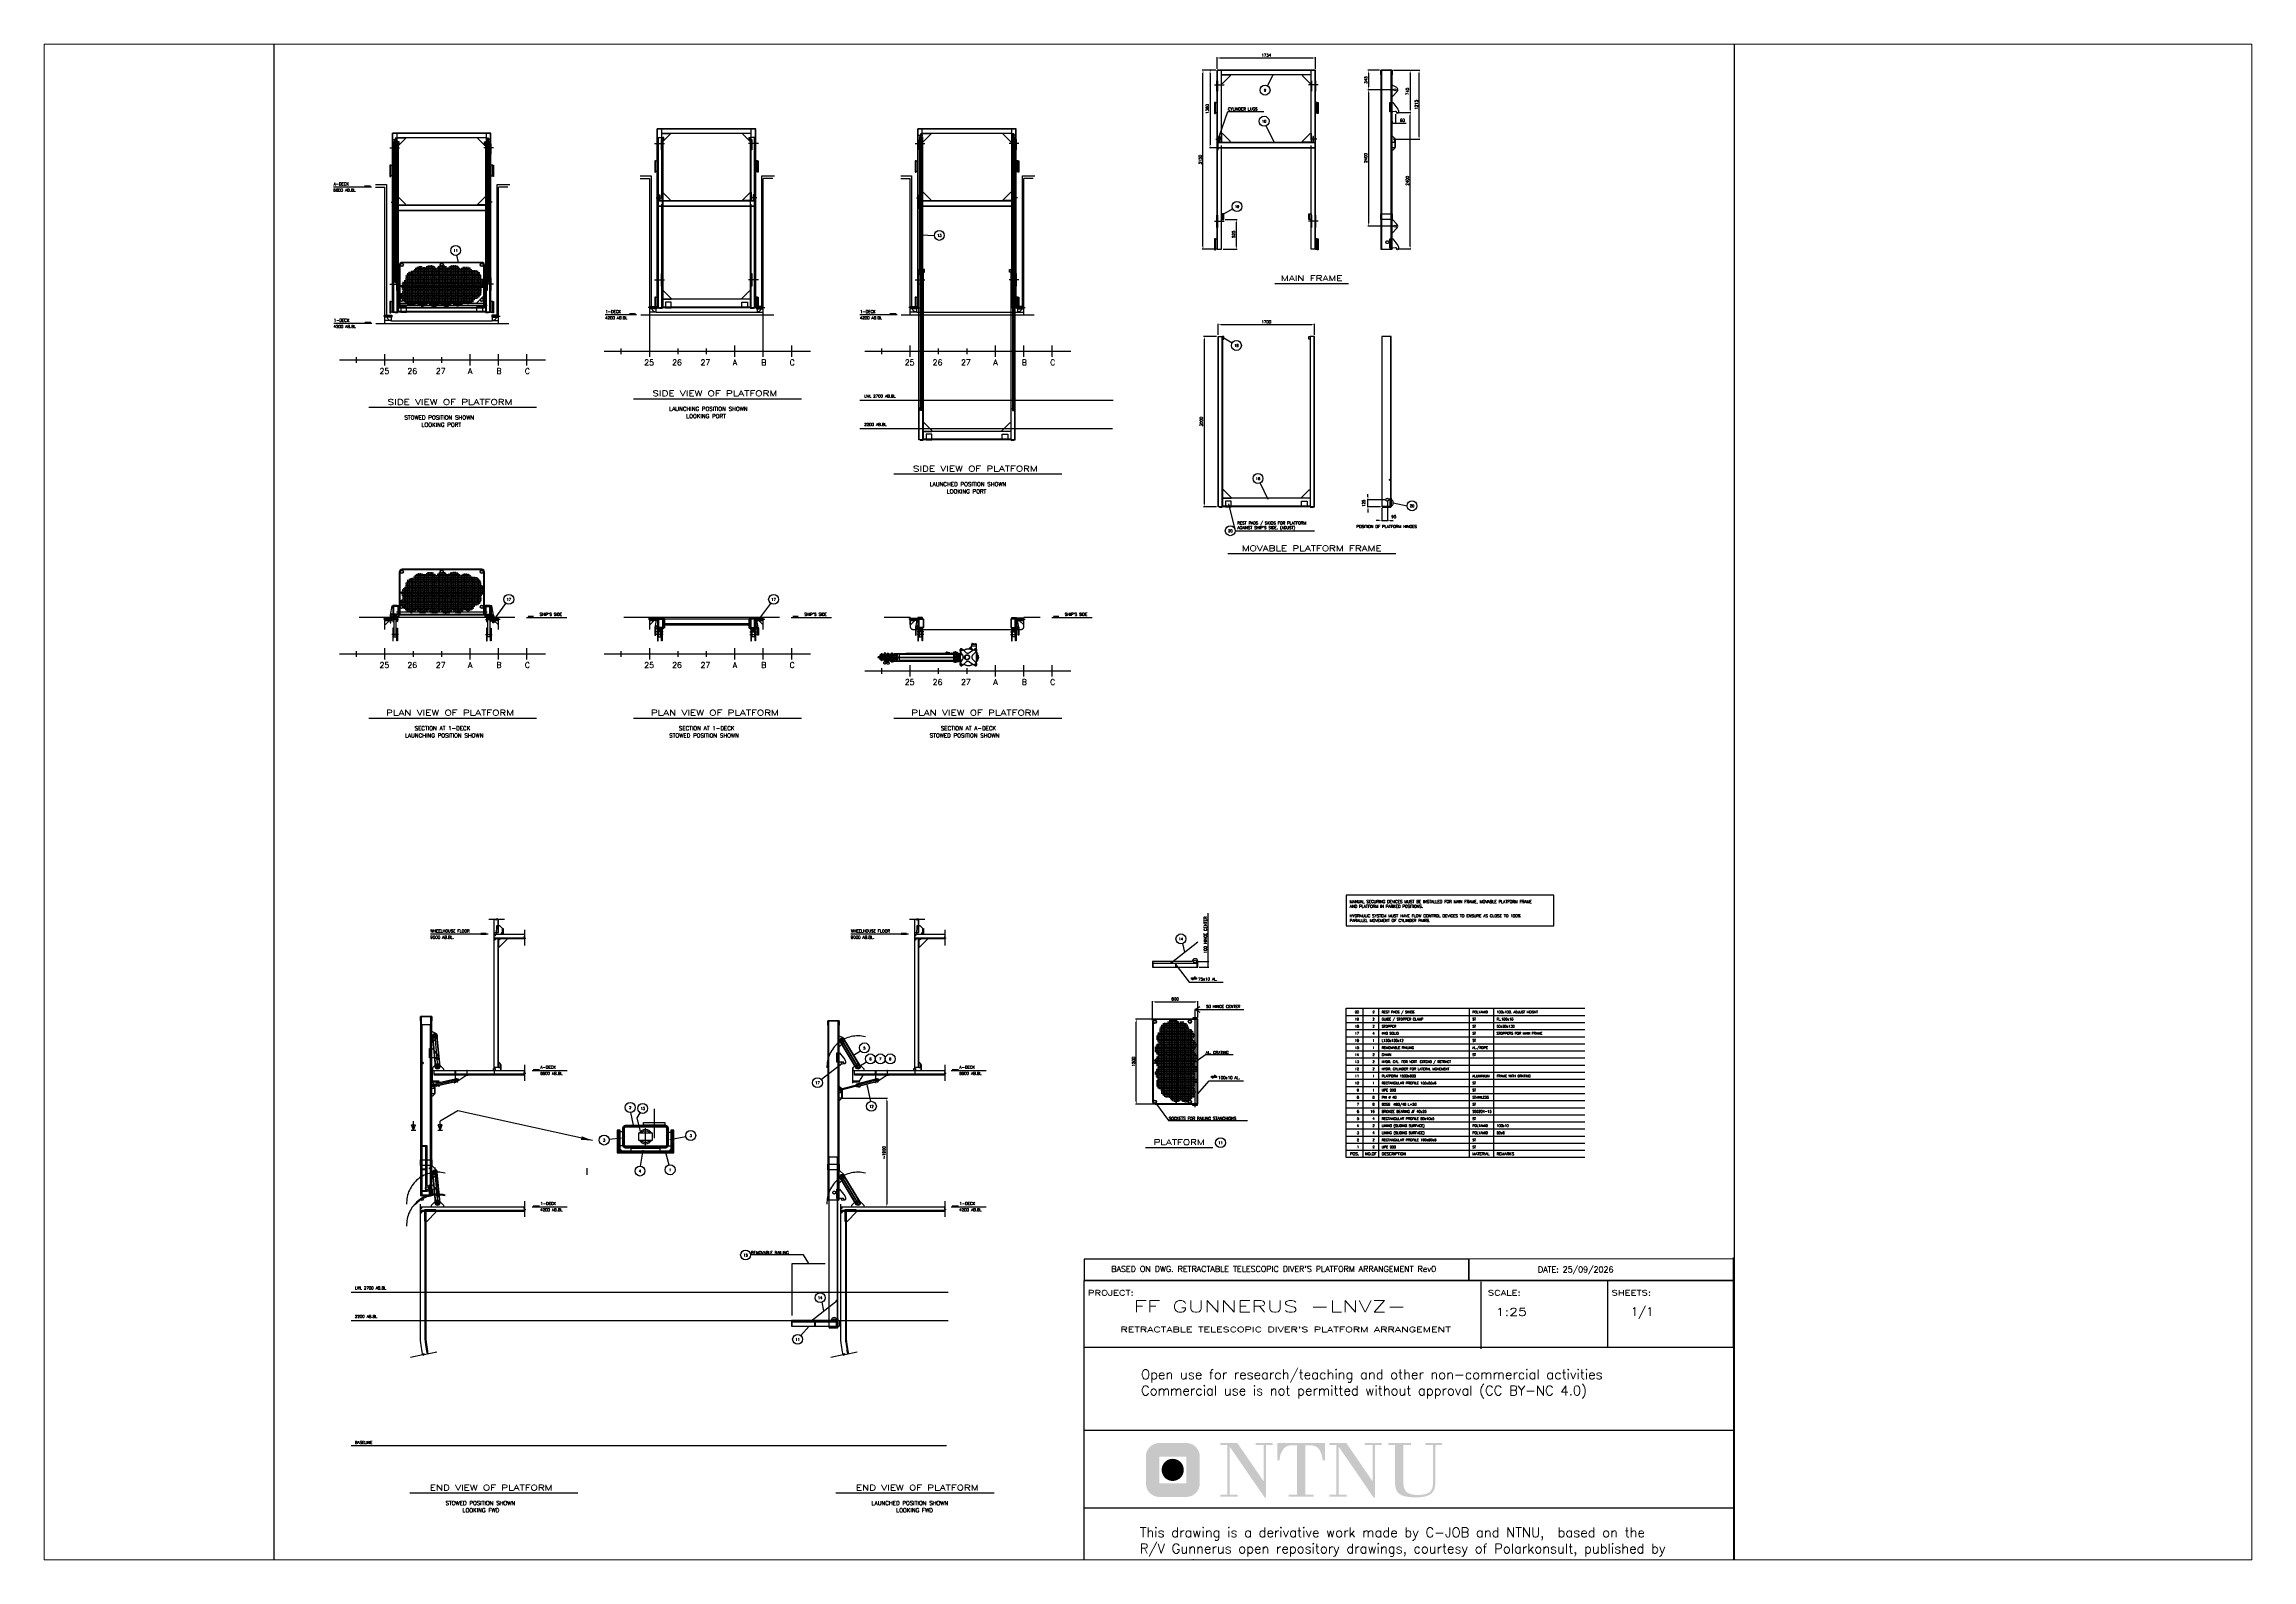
# Paper-space layout 'Layout1' of a CAD drawing. Extents: x 28 to 250, y 19 to 172.
# The model-space entities are those that its viewports show. They can reach past a viewport. Long polylines and large blocks are cut down to what shows.
import ezdxf
from ezdxf.enums import TextEntityAlignment as Align
from ezdxf.xclip import XClip

# ---------------------------------------------------------------- set-up
doc = ezdxf.new("R2010")
doc.units = 0
doc.header["$LTSCALE"] = 150
doc.header["$XCLIPFRAME"] = 0
for name, pattern in [('CENTER', [3, 2.5, -0.25, 0, -0.25]), ('DASHED', [0.75, 0.5, -0.25]), ('PHANTOM', [2.1, 1.25, -0.2, 0.125, -0.2, 0.125, -0.2]), ('STP-035', [0.24, 0.15, -0.09])]:
    doc.linetypes.add(name, pattern=pattern)
doc.layers.get('0').update_dxf_attribs({"linetype": 'CONTINUOUS'})
doc.layers.get('DEFPOINTS').update_dxf_attribs({"linetype": 'CONTINUOUS'})
for name, color, linetype in [('POSNR', 2, 'CONTINUOUS'), ('S0CO1', 1, 'CONTINUOUS'), ('S0CO2', 2, 'CONTINUOUS'), ('S0CO3', 3, 'CONTINUOUS'), ('S0CO5', 4, 'CONTINUOUS'), ('S0DA1', 1, 'DASHED'), ('S0DA2', 2, 'DASHED'), ('S0DIM', 2, 'CONTINUOUS'), ('S0PH1', 1, 'PHANTOM'), ('S0PH2', 2, 'PHANTOM'), ('S0PH5', 4, 'PHANTOM'), ('S0TX2', 2, 'CONTINUOUS'), ('S0TX3', 3, 'CONTINUOUS'), ('STKLIST-1', 1, 'CONTINUOUS'), ('STKLIST-2', 2, 'CONTINUOUS'), ('STKLIST-TXT', 2, 'CONTINUOUS')]:
    doc.layers.add(name, color=color, linetype=linetype)
doc.styles.add('18', font='romans', dxfattribs={"height": 180})
doc.styles.add('ROMANS', font='romans.shx', dxfattribs={"height": 50})
doc.styles.add('Romans500', font='romans.shx', dxfattribs={"width": 0.8, "height": 500})
doc.dimstyles.new('MEDIUM', dxfattribs={"dimscale": 0.25, "dimtxt": 2, "dimasz": 2, "dimexe": 50, "dimexo": 100, "dimgap": 100, "dimtad": 1, "dimdsep": 46, "dimtxsty": 'ROMANS', "dimblk1": 'PIL-2', "dimblk2": 'PIL-3', "dimsah": 1, "dimcen": 200, "dimclrd": 1, "dimclre": 1, "dimclrt": 2, "dimazin": 2, "dimtfac": 1, "dimtmove": 0, "dimatfit": 3, "dimldrblk": 'PIL-3', "dimfxl": 1, "dimtvp": 100, "dimtolj": 1, "dimarcsym": 0})
doc.dimstyles.new('SHORT', dxfattribs={"dimscale": 0.25, "dimtxt": 2, "dimasz": 2, "dimexe": 0, "dimexo": 0, "dimgap": 100, "dimtad": 1, "dimdsep": 46, "dimtxsty": 'ROMANS', "dimblk1": 'PIL-1', "dimblk2": 'PIL-2', "dimsah": 1, "dimcen": 200, "dimclrd": 1, "dimclre": 1, "dimclrt": 2, "dimazin": 2, "dimtfac": 1, "dimtmove": 0, "dimatfit": 3, "dimfxl": 1, "dimtvp": 100, "dimtolj": 1, "dimarcsym": 0})
doc.dimstyles.get("Standard").update_dxf_attribs({"dimscale": 25, "dimtxt": 3, "dimasz": 2, "dimexe": 0.5, "dimexo": 1, "dimgap": 1, "dimtad": 1, "dimdsep": 46, "dimtxsty": 'ROMANS', "dimcen": 1.5, "dimclrd": 1, "dimclre": 1, "dimclrt": 2, "dimazin": 2, "dimtfac": 1, "dimtmove": 2, "dimatfit": 3, "dimfxl": 0.5, "dimtvp": 100, "dimtolj": 1, "dimarcsym": 0})
pattern_1 = [(0, (8015.67, -6958.665), (0, 27.94), [20.32, -7.62]), (90, (8015.67, -6958.665), (-27.94, 2e-15), [20.32, -7.62])]

# ---------------------------------------------------------------- blocks, each defined once
blk = doc.blocks.new('ST10011')
at = {"layer": 'S0CO1'}
for p, q in [((4.2, 0.7), (-0.1, 0.7)), ((0, 0), (0.7, 0.7)), ((0.6, 0), (1.3, 0.7)), ((1.2, 0), (1.9, 0.7)), ((1.8, 0), (2.5, 0.7)), ((2.4, 0), (3.1, 0.7)), ((3, 0), (3.7, 0.7))]:
    blk.add_line(p, q, dxfattribs=at)
blk = doc.blocks.new('Dykkerplatt-brett-s')
at = {"color": 0, "linetype": 'DASHED'}
for p, q in [((-740, -100), (-740, 0)), ((40, -100), (40, 0)), ((40, 0), (50, 0)), ((-740, -25), (40, -25)), ((-340, -100), (-340, -25)), ((-330, -100), (-330, -25))]:
    blk.add_line(p, q, dxfattribs=at)
at = {"color": 0, "linetype": 'ByBlock'}
blk.add_lwpolyline([(-50, 0), (-750, 0), (-750, -100), (50, -100), (50, 0)], dxfattribs=at)
for centre, radius in [((0, 0), 25), ((-415, -13), 5)]:
    blk.add_circle(centre, radius, dxfattribs=at)
blk.add_arc((0, 0), 50, 0, 180, dxfattribs=at)
blk = doc.blocks.new('Dykkerplatt-senkearm-s')
at = {"color": 0, "linetype": 'DASHED'}
for p, q in [((-89, -125), (-89, 2875)), ((59, -125), (59, 2875))]:
    blk.add_line(p, q, dxfattribs=at)
at = {"color": 0, "linetype": 'ByBlock'}
blk.add_lwpolyline([(-9, 2875), (-95, 2875), (-95, -125), (65, -125), (65, 2875), (-9, 2875)], dxfattribs=at)
at = {"color": 0, "linetype": 'DASHED'}
blk.add_lwpolyline([(65, -125), (-85, -125), (-85, -113), (53, -113), (53, 25), (65, 25)], close=True, dxfattribs=at)
at = {"color": 0, "linetype": 'ByBlock'}
blk.add_lwpolyline([(-90, -133), (60, -133), (60, -125), (-90, -125)], close=True, dxfattribs=at)
blk.add_lwpolyline([(100, -80), (100, -30, 0.414214), (75, -5), (65, -5), (65, -105), (75, -105, 0.414214)], format="xyb", close=True, dxfattribs=at)
at = {"color": 0, "linetype": 'DASHED'}
for centre, radius in [((0, 0), 25), ((50, 350), 10)]:
    blk.add_circle(centre, radius, dxfattribs=at)
blk = doc.blocks.new('*X13')
at = {"color": 0}
for p, q in [((13410, 17177), (13450, 17217)), ((13439, 17177), (13479, 17217)), ((13467, 17177), (13507, 17217)), ((13495, 17177), (13535, 17217)), ((13523, 17177), (13563, 17217)), ((13552, 17177), (13592, 17217))]:
    blk.add_line(p, q, dxfattribs=at)
blk = doc.blocks.new('TYKK')
at = {"layer": 'S0CO1'}
for p, q in [((-2, 0.8), (2, 0.8)), ((-2, 0), (2, 0))]:
    blk.add_line(p, q, dxfattribs=at)
at = {"layer": 'S0CO1', "xscale": 0.0204, "yscale": 0.0204, "zscale": 0.0204}
blk.add_blockref('*X13', (-275.4, -350.4), dxfattribs=at)
blk = doc.blocks.new('Dykkerplatt-føring-s')
at = {"color": 0, "linetype": 'DASHED'}
for p, q in [((-104, -125), (-104, 3025)), ((-96, -125), (-96, 3025)), ((66, -125), (66, 3025)), ((74, -125), (74, 3025)), ((85, 2295), (85, 2460)), ((85, -105), (85, 60))]:
    blk.add_line(p, q, dxfattribs=at)
at = {"color": 0, "linetype": 'ByBlock'}
for p, q in [((95, 1619), (85, 1619)), ((136, 1660), (95, 1619)), ((140, 1811), (140, 1669))]:
    blk.add_line(p, q, dxfattribs=at)
for points in [[(85, 2460), (85, 3025), (-115, 3025), (-115, -125), (85, -125), (85, -105)], [(85, 60), (85, 2295)]]:
    blk.add_lwpolyline(points, dxfattribs=at)
at = {"color": 0, "linetype": 'DASHED'}
blk.add_lwpolyline([(-115, 2945), (-115, 3025), (85, 3025), (85, 2945), (74, 2945), (74, 3009, 0.414214), (64, 3019), (-94, 3019, 0.414214), (-104, 3009), (-104, 2945)], format="xyb", close=True, dxfattribs=at)
at = {"color": 0, "linetype": 'ByBlock'}
for points in [[(85, 2571), (95, 2571), (170, 2646, 0.530009), (155, 2727), (95, 2755), (85, 2755)], [(140, 1811, 0.210407), (134, 1826), (95, 1861), (85, 1861)], [(85, 171), (95, 171), (170, 246, 0.416995), (170, 317), (95, 391), (85, 391)]]:
    blk.add_lwpolyline(points, format="xyb", dxfattribs=at)
for points in [[(45, 2295), (45, 2460), (95, 2460), (186, 2343, -0.166504), (196, 2312), (196, 2279, -1), (166, 2279, 0.439595), (145, 2299), (95, 2295)], [(45, -105), (45, 60), (95, 60), (186, -57, -0.166504), (196, -88), (196, -121, -1), (166, -121, 0.439595), (145, -101), (95, -105)]]:
    blk.add_lwpolyline(points, format="xyb", close=True, dxfattribs=at)
at = {"color": 0, "linetype": 'DASHED', "flags": 128}
blk.add_lwpolyline([(88, 1761), (122, 1761, -0.414214), (130, 1753), (130, 1669, -0.414214), (122, 1661), (88, 1661, -0.414214), (80, 1669), (80, 1753, -0.414214)], format="xyb", close=True, dxfattribs=at)
at = {"color": 0, "linetype": 'DASHED'}
blk.add_lwpolyline([(122, 1761), (139, 1804, 0.309533), (134, 1826)], format="xyb", dxfattribs=at)
blk.add_lwpolyline([(84, 400), (-114, 400), (-114, 500), (84, 500)], close=True, dxfattribs=at)
at = {"color": 0, "linetype": 'ByBlock'}
for centre, radius in [((135, 2681), 20), ((120, 1811), 10), ((135, 281), 20)]:
    blk.add_circle(centre, radius, dxfattribs=at)
at = {"color": 0, "linetype": 'DASHED'}
blk.add_circle((0, 0), 25, dxfattribs=at)
at = {"color": 0, "linetype": 'ByBlock'}
blk.add_arc((127, 1669), 13, 315, 0, dxfattribs=at)
blk = doc.blocks.new('svingarm-s')
at = {"layer": 'S0CO1'}
blk.add_line((-50, 543), (0, -1), dxfattribs=at)
at = {"layer": 'S0CO2'}
for p, q in [((-90, 539), (-40, -4)), ((-10, 546), (40, 4))]:
    blk.add_line(p, q, dxfattribs=at)
for centre, radius in [((-50, 543), 40), ((-50, 543), 30), ((-50, 543), 20), ((0, 0), 40), ((0, 0), 30), ((0, 0), 20)]:
    blk.add_circle(centre, radius, dxfattribs=at)
at = {"layer": 'S0DA1'}
for p, q in [((-82, 518), (-36, 18)), ((-15, 524), (32, 25))]:
    blk.add_line(p, q, dxfattribs=at)
for centre in [(-50, 543), (0, 0)]:
    blk.add_circle(centre, 25, dxfattribs=at)
blk = doc.blocks.new('sylinder-4-20-250-1')
at = {"color": 0, "linetype": 'PHANTOM'}
for p, q in [((35, 0), (-703, 0)), ((-668, 41), (-668, -33)), ((0, 41), (0, -33))]:
    blk.add_line(p, q, dxfattribs=at)
at = {"color": 0, "linetype": 'ByBlock'}
for p, q in [((-672, 25), (-672, 27)), ((-670, 34), (-671, 32)), ((-665, 32), (-671, 32)), ((-671, 25), (-668, 25)), ((-671, 25), (-671, 25)), ((-666, 34), (-670, 34)), ((-666, 29), (-670, 29)), ((-670, 27), (-670, 25)), ((-665, 25), (-668, 25)), ((-666, 34), (-665, 32)), ((-666, 27), (-666, 25)), ((-665, 25), (-665, 25)), ((-663, 25), (-663, 27)), ((-638, 10), (-638, -10)), ((-378, 10), (-638, 10)), ((-378, 23), (-376, 25)), ((-378, 23), (-378, 0)), ((-378, -23), (-378, 0)), ((-376, 25), (-376, 0)), ((-26, 25), (-376, 25)), ((-376, -25), (-376, 0)), ((-368, 0), (-368, 25)), ((-368, 0), (-368, -25)), ((-344, 36), (-343, 37)), ((-344, 36), (-344, 23)), ((-323, 37), (-343, 37)), ((-323, 37), (-322, 36)), ((-322, 36), (-322, 23)), ((-56, 36), (-55, 37)), ((-56, 36), (-56, 23)), ((-35, 37), (-55, 37)), ((-35, 37), (-34, 36)), ((-34, 36), (-34, 23)), ((-34, 0), (-34, 25)), ((-29, 24), (-34, 24)), ((-29, 21), (-34, 21)), ((-29, 16), (-34, 16)), ((-29, 8), (-34, 8)), ((-34, 0), (-34, -25)), ((-29, 0), (-29, 25)), ((-29, 0), (-29, -25)), ((-25, 24), (-26, 25)), ((-26, 25), (-26, 0)), ((-26, -25), (-26, 0)), ((-4, 25), (-4, 27)), ((-2, 34), (-3, 32)), ((3, 32), (-3, 32)), ((-3, 25), (-3, 25)), ((-3, 25), (0, 25)), ((2, 34), (-2, 34)), ((2, 29), (-2, 29)), ((-2, 27), (-2, 25)), ((3, 25), (0, 25)), ((2, 34), (3, 32)), ((2, 27), (2, 25)), ((3, 25), (3, 25)), ((4, 25), (4, 27)), ((-671, -14), (-674, -14)), ((-670, -17), (-671, -14)), ((-666, -17), (-665, -14)), ((-665, -14), (-662, -14)), ((-378, -10), (-638, -10)), ((-378, -23), (-376, -25)), ((-26, -25), (-376, -25)), ((-29, -8), (-34, -8)), ((-29, -16), (-34, -16)), ((-29, -21), (-34, -21)), ((-29, -24), (-34, -24)), ((-25, -24), (-26, -25)), ((-3, -14), (-6, -14)), ((-2, -17), (-3, -14)), ((2, -17), (3, -14)), ((3, -14), (6, -14))]:
    blk.add_line(p, q, dxfattribs=at)
at = {"color": 0, "linetype": 'DASHED'}
for p, q in [((-34, 20), (-368, 20)), ((-34, -20), (-368, -20))]:
    blk.add_line(p, q, dxfattribs=at)
at = {"color": 0, "linetype": 'ByBlock'}
for centre, radius in [((-668, 0), 18.5), ((-668, 0), 17.5), ((-668, 0), 12), ((-668, 0), 10), ((0, 0), 18.5), ((0, 0), 17.5), ((0, 0), 12), ((0, 0), 10)]:
    blk.add_circle(centre, radius, dxfattribs=at)
for centre, radius, start, end in [((-668, 0), 25, 33.8757, 180), ((-668, 0), 25, 180, 326.1243), ((-668, 0), 16, 316.4362, 223.5638), ((-671, 24), 2.43, 63.2955, 116.7045), ((-671, 27), 2.43, 243.2955, 296.7045), ((-675, 31), 4.82, 300.5626, 344.9102), ((-668, 32), 3.25, 180, 225.0475), ((-668, 16), 10.5, 77.2154, 102.7846), ((-668, 35), 10.5, 257.2154, 282.7846), ((-668, 32), 3.25, 314.9525, 0), ((-661, 31), 4.82, 195.0898, 239.4374), ((-665, 24), 2.43, 63.2955, 116.7045), ((-665, 27), 2.43, 243.2955, 296.7045), ((-636, 27), 17.1, 229.6561, 262.6048), ((-683, 1), 37.7, 359.1026, 20.7134), ((-636, 27), 18.1, 234.6812, 263.0145), ((-683, -1), 37.7, 339.2866, 0.8974), ((-636, 27), 20.1, 241.2514, 263.711), ((-636, 27), 24.1, 248.4514, 264.7561), ((-17, 33), 12.4, 229.2292, 285.0275), ((-17, 33), 14.4, 235.7854, 271.4256), ((-17, 33), 18.4, 243.8954, 261.4104), ((-17, 33), 26.4, 252.1431, 256.8618), ((0, 2), 23.7, 125.7529, 184.0079), ((0, 0), 16, 316.4362, 223.5638), ((0, 0), 25, 236.7883, 123.2117), ((-3, 24), 2.43, 63.2955, 116.7045), ((-3, 27), 2.43, 243.2955, 296.7045), ((-7, 31), 4.82, 300.5626, 344.9102), ((0, 32), 3.25, 180, 225.0475), ((0, 16), 10.5, 77.2154, 102.7846), ((0, 35), 10.5, 257.2154, 282.7846), ((0, 32), 3.25, 314.9525, 0), ((7, 31), 4.82, 195.0898, 239.4374), ((3, 24), 2.43, 63.2955, 116.7045), ((3, 27), 2.43, 243.2955, 296.7045), ((-672, -4), 10, 223.5638, 262.3496), ((-673, -16), 1.02, 308.5328, 198.0837), ((-663, -16), 1.02, 341.9163, 231.4672), ((-664, -4), 10, 277.6504, 316.4362), ((-636, -27), 18.1, 96.9855, 125.3188), ((-636, -27), 17.1, 97.3952, 130.3439), ((-636, -27), 20.1, 96.289, 118.7486), ((-636, -27), 24.1, 95.2439, 111.5486), ((-17, -33), 26.4, 103.1382, 107.8569), ((-17, -33), 18.4, 98.5896, 116.1046), ((-17, -33), 14.4, 88.5744, 124.2146), ((-17, -33), 12.4, 74.9725, 130.7708), ((0, -2), 23.7, 175.9921, 234.2471), ((-4, -4), 10, 223.5638, 262.3496), ((-5, -16), 1.02, 308.5328, 198.0837), ((5, -16), 1.02, 341.9163, 231.4672), ((4, -4), 10, 277.6504, 316.4362)]:
    blk.add_arc(centre, radius, start, end, dxfattribs=at)
blk = doc.blocks.new('sylinder-4-20-250')
at = {"color": 0, "linetype": 'PHANTOM'}
for p, q in [((35, 0), (-453, 0)), ((-418, 41), (-418, -33)), ((0, 41), (0, -33))]:
    blk.add_line(p, q, dxfattribs=at)
at = {"color": 0, "linetype": 'ByBlock'}
for p, q in [((-422, 25), (-422, 27)), ((-420, 34), (-421, 32)), ((-415, 32), (-421, 32)), ((-421, 25), (-418, 25)), ((-421, 25), (-421, 25)), ((-416, 34), (-420, 34)), ((-416, 29), (-420, 29)), ((-420, 27), (-420, 25)), ((-415, 25), (-418, 25)), ((-416, 34), (-415, 32)), ((-416, 27), (-416, 25)), ((-415, 25), (-415, 25)), ((-413, 25), (-413, 27)), ((-388, 10), (-388, -10)), ((-378, 10), (-388, 10)), ((-378, 23), (-376, 25)), ((-378, 23), (-378, 0)), ((-378, -23), (-378, 0)), ((-376, 25), (-376, 0)), ((-26, 25), (-376, 25)), ((-376, -25), (-376, 0)), ((-368, 0), (-368, 25)), ((-368, 0), (-368, -25)), ((-344, 36), (-343, 37)), ((-344, 36), (-344, 23)), ((-323, 37), (-343, 37)), ((-323, 37), (-322, 36)), ((-322, 36), (-322, 23)), ((-56, 36), (-55, 37)), ((-56, 36), (-56, 23)), ((-35, 37), (-55, 37)), ((-35, 37), (-34, 36)), ((-34, 36), (-34, 23)), ((-34, 0), (-34, 25)), ((-29, 24), (-34, 24)), ((-29, 21), (-34, 21)), ((-29, 16), (-34, 16)), ((-29, 8), (-34, 8)), ((-34, 0), (-34, -25)), ((-29, 0), (-29, 25)), ((-29, 0), (-29, -25)), ((-25, 24), (-26, 25)), ((-26, 25), (-26, 0)), ((-26, -25), (-26, 0)), ((-4, 25), (-4, 27)), ((-2, 34), (-3, 32)), ((3, 32), (-3, 32)), ((-3, 25), (-3, 25)), ((-3, 25), (0, 25)), ((2, 34), (-2, 34)), ((2, 29), (-2, 29)), ((-2, 27), (-2, 25)), ((3, 25), (0, 25)), ((2, 34), (3, 32)), ((2, 27), (2, 25)), ((3, 25), (3, 25)), ((4, 25), (4, 27)), ((-421, -14), (-424, -14)), ((-420, -17), (-421, -14)), ((-416, -17), (-415, -14)), ((-415, -14), (-412, -14)), ((-378, -10), (-388, -10)), ((-378, -23), (-376, -25)), ((-26, -25), (-376, -25)), ((-29, -8), (-34, -8)), ((-29, -16), (-34, -16)), ((-29, -21), (-34, -21)), ((-29, -24), (-34, -24)), ((-25, -24), (-26, -25)), ((-3, -14), (-6, -14)), ((-2, -17), (-3, -14)), ((2, -17), (3, -14)), ((3, -14), (6, -14))]:
    blk.add_line(p, q, dxfattribs=at)
at = {"color": 0, "linetype": 'DASHED'}
for p, q in [((-34, 20), (-368, 20)), ((-34, -20), (-368, -20))]:
    blk.add_line(p, q, dxfattribs=at)
at = {"color": 0, "linetype": 'ByBlock'}
for centre, radius in [((-418, 0), 18.5), ((-418, 0), 17.5), ((-418, 0), 12), ((-418, 0), 10), ((0, 0), 18.5), ((0, 0), 17.5), ((0, 0), 12), ((0, 0), 10)]:
    blk.add_circle(centre, radius, dxfattribs=at)
for centre, radius, start, end in [((-418, 0), 25, 33.8757, 180), ((-418, 0), 25, 180, 326.1243), ((-418, 0), 16, 316.4362, 223.5638), ((-421, 24), 2.43, 63.2955, 116.7045), ((-421, 27), 2.43, 243.2955, 296.7045), ((-425, 31), 4.82, 300.5626, 344.9102), ((-418, 32), 3.25, 180, 225.0475), ((-418, 16), 10.5, 77.2154, 102.7846), ((-418, 35), 10.5, 257.2154, 282.7846), ((-418, 32), 3.25, 314.9525, 0), ((-411, 31), 4.82, 195.0898, 239.4374), ((-415, 24), 2.43, 63.2955, 116.7045), ((-415, 27), 2.43, 243.2955, 296.7045), ((-386, 27), 17.1, 229.6561, 262.6048), ((-433, 1), 37.7, 359.1026, 20.7134), ((-386, 27), 18.1, 234.6812, 263.0145), ((-433, -1), 37.7, 339.2866, 0.8974), ((-386, 27), 20.1, 241.2514, 263.711), ((-386, 27), 24.1, 248.4514, 264.7561), ((-17, 33), 12.4, 229.2292, 285.0275), ((-17, 33), 14.4, 235.7854, 271.4256), ((-17, 33), 18.4, 243.8954, 261.4104), ((-17, 33), 26.4, 252.1431, 256.8618), ((0, 2), 23.7, 125.7529, 184.0079), ((0, 0), 16, 316.4362, 223.5638), ((0, 0), 25, 236.7883, 123.2117), ((-3, 24), 2.43, 63.2955, 116.7045), ((-3, 27), 2.43, 243.2955, 296.7045), ((-7, 31), 4.82, 300.5626, 344.9102), ((0, 32), 3.25, 180, 225.0475), ((0, 16), 10.5, 77.2154, 102.7846), ((0, 35), 10.5, 257.2154, 282.7846), ((0, 32), 3.25, 314.9525, 0), ((7, 31), 4.82, 195.0898, 239.4374), ((3, 24), 2.43, 63.2955, 116.7045), ((3, 27), 2.43, 243.2955, 296.7045), ((-422, -4), 10, 223.5638, 262.3496), ((-423, -16), 1.02, 308.5328, 198.0837), ((-413, -16), 1.02, 341.9163, 231.4672), ((-414, -4), 10, 277.6504, 316.4362), ((-386, -27), 18.1, 96.9855, 125.3188), ((-386, -27), 17.1, 97.3952, 130.3439), ((-386, -27), 20.1, 96.289, 118.7486), ((-386, -27), 24.1, 95.2439, 111.5486), ((-17, -33), 26.4, 103.1382, 107.8569), ((-17, -33), 18.4, 98.5896, 116.1046), ((-17, -33), 14.4, 88.5744, 124.2146), ((-17, -33), 12.4, 74.9725, 130.7708), ((0, -2), 23.7, 175.9921, 234.2471), ((-4, -4), 10, 223.5638, 262.3496), ((-5, -16), 1.02, 308.5328, 198.0837), ((5, -16), 1.02, 341.9163, 231.4672), ((4, -4), 10, 277.6504, 316.4362)]:
    blk.add_arc(centre, radius, start, end, dxfattribs=at)
blk = doc.blocks.new('KNE-150-1')
at = {"layer": 'S0CO1', "color": 0}
blk.add_lwpolyline([(0, 0), (0, -150), (15, -150), (150, -15), (150, 0)], close=True, dxfattribs=at)
blk = doc.blocks.new('Dykkerplatt-føring-e')
at = {"layer": 'S0CO1'}
for p, q in [((867, 3025), (-867, 3025)), ((-867, -125), (-867, 3025)), ((-787, 1801), (-787, 3025)), ((787, 2945), (-787, 2945)), ((787, 1801), (787, 3025)), ((867, -125), (867, 3025)), ((-855, 1761), (855, 1761)), ((-855, 1661), (855, 1661)), ((-787, -125), (-787, 1701)), ((787, -125), (787, 1701)), ((-867, -125), (-787, -125)), ((867, -125), (787, -125))]:
    blk.add_line(p, q, dxfattribs=at)
for points in [[(-869, 2656), (-869, 2840), (-859, 2840), (-859, 2656)], [(-787, 2656), (-787, 2840), (-797, 2840), (-797, 2656)], [(787, 2656), (787, 2840), (797, 2840), (797, 2656)], [(869, 2656), (869, 2840), (859, 2840), (859, 2656)], [(-912, 2264), (-897, 2264), (-897, 2460), (-912, 2460)], [(-897, 2460), (-867, 2460), (-867, 2275), (-897, 2275)], [(897, 2460), (867, 2460), (867, 2275), (897, 2275)], [(912, 2264), (897, 2264), (897, 2460), (912, 2460)], [(-867, 1619), (-867, 1861), (-855, 1861), (-855, 1619)], [(-831, 1761), (-831, 1861), (-819, 1861), (-819, 1761)], [(831, 1761), (831, 1861), (819, 1861), (819, 1761)], [(867, 1619), (867, 1861), (855, 1861), (855, 1619)], [(-869, 256), (-869, 476), (-859, 476), (-859, 256)], [(-787, 256), (-787, 476), (-797, 476), (-797, 256)], [(787, 256), (787, 476), (797, 476), (797, 256)], [(869, 256), (869, 476), (859, 476), (859, 256)], [(-912, -136), (-897, -136), (-897, 60), (-912, 60)], [(-897, 60), (-867, 60), (-867, -125), (-897, -125)], [(897, 60), (867, 60), (867, -125), (897, -125)], [(912, -136), (897, -136), (897, 60), (912, 60)]]:
    blk.add_lwpolyline(points, close=True, dxfattribs=at)
at = {"layer": 'S0DA1'}
for p, q in [((-861, -125), (-861, 3025)), ((861, 3019), (-861, 3019)), ((861, -125), (861, 3025)), ((-855, 1755), (855, 1755)), ((-855, 1668), (855, 1668))]:
    blk.add_line(p, q, dxfattribs=at)
at = {"layer": 'S0PH1'}
for p, q in [((-914, 2766), (-741, 2766)), ((914, 2766), (741, 2766)), ((-888, 1811), (-797, 1811)), ((888, 1811), (797, 1811)), ((-914, 366), (-741, 366)), ((914, 366), (741, 366))]:
    blk.add_line(p, q, dxfattribs=at)
at = {"layer": 'S0CO1', "xscale": -1}
for p, rotation in [((-787, 2945), 90), ((787, 1761), 270)]:
    blk.add_blockref('KNE-150-1', p, dxfattribs=dict(at, rotation=rotation))
at = {"layer": 'S0CO1'}
for p, rotation in [((787, 2945), 270), ((-787, 1761), 90)]:
    blk.add_blockref('KNE-150-1', p, dxfattribs=dict(at, rotation=rotation))
blk = doc.blocks.new('Dykkerplatt-senkearm-e')
at = {"layer": 'S0CO1'}
for p, q in [((770, 25), (-770, 25)), ((770, -125), (-770, -125))]:
    blk.add_line(p, q, dxfattribs=at)
for points in [[(-770, -125), (-850, -125), (-850, 2875), (-770, 2875)], [(-770, 2825), (-750, 2825), (-750, 2875), (-770, 2875)], [(770, 2825), (750, 2825), (750, 2875), (770, 2875)], [(770, -125), (850, -125), (850, 2875), (770, 2875)], [(-825, -133), (-775, -133), (-775, -125), (-825, -125)], [(-720, -125), (-620, -125), (-620, -25), (-720, -25)], [(720, -125), (620, -125), (620, -25), (720, -25)], [(775, -133), (825, -133), (825, -125), (775, -125)]]:
    blk.add_lwpolyline(points, close=True, dxfattribs=at)
at = {"layer": 'S0DA1'}
for p, q in [((-844, -125), (-844, 2875)), ((-776, -125), (-776, 2875)), ((776, -125), (776, 2875)), ((844, -125), (844, 2875)), ((770, -113), (-770, -113))]:
    blk.add_line(p, q, dxfattribs=at)
at = {"layer": 'S0CO1', "rotation": 90}
blk.add_blockref('KNE-150-1', (-770, 25), dxfattribs=at)
at = {"layer": 'S0CO1', "xscale": -1, "rotation": 270}
blk.add_blockref('KNE-150-1', (770, 25), dxfattribs=at)
blk = doc.blocks.new('Dykkerplatt-brett-p')
at = {"linetype": 'ByBlock'}
h = blk.add_hatch(dxfattribs=at)
h.set_pattern_fill('ANGLE', color=0, scale=4, style=0)
h.set_pattern_definition(pattern_1)
h.paths.add_polyline_path([(693, 485, 0.520567), (535, 612, 0.520567), (335, 637, 0.520567), (110, 653, 0.520567), (-96, 643, 0.520567), (-299, 653, 0.520567), (-495, 599, 0.520567), (-628, 447, 0.293189), (-708, 340), (736, 340, 0.056891), (743, 367), (743, 402, 0.202974)])
h.paths.add_polyline_path([(736, 340), (-708, 340, 0.020215), (-709, 330), (732, 330, 0.022087)])
h.paths.add_polyline_path([(690, 282, 0.129879), (732, 330), (-709, 330, 0.176352), (-679, 251, 0.520567), (-647, 51, 0.152075), (-592, 0), (-483, 0, 0.105303), (-441, 32, 0.092042), (-409, 0), (-268, 0, 0.084173), (-238, 29, 0.078174), (-210, 0), (-54, 0, 0.078174), (-26, 29, 0.078174), (2, 0), (158, 0, 0.078174), (186, 29, 0.085821), (218, 0), (354, 0, 0.109091), (392, 38, 0.520567), (582, 108, 0.520567)])
h.paths.add_polyline_path([(354, 0), (218, 0, 0.293728)])
h.paths.add_polyline_path([(158, 0), (2, 0, 0.335762)])
h.paths.add_polyline_path([(-54, 0), (-210, 0, 0.335762)])
h.paths.add_polyline_path([(-268, 0), (-409, 0, 0.313953)])
h.paths.add_polyline_path([(-483, 0), (-592, 0, 0.22796)])
at = {"color": 0, "linetype": 'PHANTOM'}
blk.add_line((-799, 0), (799, 0), dxfattribs=at)
at = {"color": 0, "linetype": 'ByBlock'}
for p, q in [((743, 340), (-737, 340)), ((743, 330), (-737, 330))]:
    blk.add_line(p, q, dxfattribs=at)
for points in [[(-747, 700), (-747, -50), (753, -50), (753, 700, 0.414214), (703, 750), (-697, 750, 0.414214)], [(-737, 700), (-737, -40), (743, -40), (743, 700, 0.414214), (703, 740), (-697, 740, 0.414214)], [(-767, 101), (-767, -39, -0.414214), (-777, -49), (-837, -49, -0.414214), (-847, -39), (-847, 101, -0.414214), (-837, 111), (-777, 111, -0.414214)], [(-773, 101), (-773, -39, -0.414214), (-777, -43), (-837, -43, -0.414214), (-841, -39), (-841, 101, -0.414214), (-837, 105), (-777, 105, -0.414214)], [(773, 101), (773, -39, 0.414214), (783, -49), (843, -49, 0.414214), (853, -39), (853, 101, 0.414214), (843, 111), (783, 111, 0.414214)], [(779, 101), (779, -39, 0.414214), (783, -43), (843, -43, 0.414214), (847, -39), (847, 101, 0.414214), (843, 105), (783, 105, 0.414214)]]:
    blk.add_lwpolyline(points, format="xyb", close=True, dxfattribs=at)
for points in [[(-747, 38), (-747, -38), (-767, -38), (-767, 38)], [(753, 38), (753, -38), (773, -38), (773, 38)]]:
    blk.add_lwpolyline(points, close=True, dxfattribs=at)
for centre, radius in [((-704, 707), 30.1), ((-704, 707), 24.6), ((0, 707), 30.1), ((0, 707), 24.6), ((704, 707), 30.1), ((704, 707), 24.6), ((-707, 90), 30.1), ((-707, 90), 24.6), ((707, 90), 30.1), ((707, 90), 24.6)]:
    blk.add_circle(centre, radius, dxfattribs=at)
blk = doc.blocks.new('Dykkerplatt-føring-p')
at = {"color": 0, "linetype": 'PHANTOM'}
for p, q in [((-763, -135), (-879, -135)), ((769, -135), (885, -135)), ((-763, -399), (-879, -399)), ((769, -399), (885, -399))]:
    blk.add_line(p, q, dxfattribs=at)
at = {"color": 0, "linetype": 'ByBlock'}
for points in [[(-864, -86), (-904, -86), (-904, -61), (-874, 104), (-864, 104)], [(870, -86), (910, -86), (910, -61), (880, 104), (870, 104)], [(-803, -175), (-798, -175), (-798, -111), (-848, -111), (-848, -175), (-843, -175)], [(-843, -359), (-848, -359), (-848, -439), (-798, -439), (-798, -359), (-803, -359)], [(809, -175), (804, -175), (804, -95), (854, -95), (854, -175), (849, -175)], [(849, -359), (854, -359), (854, -439), (804, -439), (804, -359), (809, -359)]]:
    blk.add_lwpolyline(points, dxfattribs=at)
for points in [[(-784, 114), (-864, 114), (-864, -86), (-784, -86), (-784, -75), (-848, -75, -0.414214), (-858, -65), (-858, 93, -0.414214), (-848, 103), (-784, 103)], [(-784, -75), (-770, -75, 0.414214), (-762, -67), (-762, 95, 0.414214), (-770, 103), (-784, 103), (-784, 113), (-770, 113, -0.414214), (-752, 95), (-752, -67, -0.414214), (-770, -85), (-784, -85)], [(790, -75), (776, -75, -0.414214), (768, -67), (768, 95, -0.414214), (776, 103), (790, 103), (790, 113), (776, 113, 0.414214), (758, 95), (758, -67, 0.414214), (776, -85), (790, -85)], [(790, 114), (870, 114), (870, -86), (790, -86), (790, -75), (854, -75, 0.414214), (864, -65), (864, 93, 0.414214), (854, 103), (790, 103)], [(-894, -196), (-894, -75, -0.263447), (-884, -58), (-864, -46), (-872, -33), (-892, -45, 0.263447), (-909, -75), (-909, -196)], [(900, -196), (900, -75, 0.263447), (890, -58), (870, -46), (878, -33), (898, -45, -0.263447), (915, -75), (915, -196)]]:
    blk.add_lwpolyline(points, format="xyb", close=True, dxfattribs=at)
for points in [[(-848, 64), (-848, -36), (-858, -36), (-858, 64)], [(-789, 103), (-789, 95), (-839, 95), (-839, 103)], [(795, 103), (795, 95), (845, 95), (845, 103)], [(854, 64), (854, -36), (864, -36), (864, 64)], [(-864, -86), (-864, -169), (-854, -169), (-854, -86)], [(-864, -509), (-854, -509), (-854, -289), (-864, -289)], [(-854, -165), (-848, -165), (-848, -121), (-854, -121)], [(-854, -429), (-848, -429), (-848, -369), (-854, -369)], [(-843, -402), (-803, -402), (-803, -134), (-843, -134)], [(-791, -67), (-791, -75), (-841, -75), (-841, -67)], [(-792, -165), (-798, -165), (-798, -121), (-792, -121)], [(-792, -429), (-798, -429), (-798, -369), (-792, -369)], [(-782, -86), (-782, -169), (-792, -169), (-792, -86)], [(-782, -509), (-792, -509), (-792, -289), (-782, -289)], [(788, -86), (788, -169), (798, -169), (798, -86)], [(788, -509), (798, -509), (798, -289), (788, -289)], [(797, -67), (797, -75), (847, -75), (847, -67)], [(798, -165), (804, -165), (804, -105), (798, -105)], [(798, -429), (804, -429), (804, -369), (798, -369)], [(849, -402), (809, -402), (809, -117), (849, -117)], [(860, -165), (854, -165), (854, -105), (860, -105)], [(860, -429), (854, -429), (854, -369), (860, -369)], [(870, -86), (870, -169), (860, -169), (860, -86)], [(870, -509), (860, -509), (860, -289), (870, -289)]]:
    blk.add_lwpolyline(points, close=True, dxfattribs=at)
blk = doc.blocks.new('*D25')
at = {"layer": 'DEFPOINTS', "color": 0, "transparency": 16777216}
for p in [(9202, 9692), (9867, 7780), (10022, 7780)]:
    blk.add_point(p, dxfattribs=at)
at = {"layer": 'S0CO1', "color": 1, "lineweight": -2, "transparency": 16777216}
for p, q in [((9227, 9692), (10035, 9692)), ((10022, 9642), (10022, 7830)), ((9892, 7780), (10035, 7780))]:
    blk.add_line(p, q, dxfattribs=at)
at = {"layer": 'S0CO1', "color": 1, "transparency": 16777216}
for points in [[(10014, 9642), (10031, 9642), (10022, 9692)], [(10014, 7830), (10031, 7830), (10022, 7780)]]:
    blk.add_solid(points, dxfattribs=at)
at = {"layer": 'S0CO1', "color": 2, "transparency": 16777216, "insert": (9972, 8736), "char_height": 50, "attachment_point": 5, "rotation": 90, "style": 'ROMANS'}
blk.add_mtext('\\A1;~1900', dxfattribs=at)
blk = doc.blocks.new('Dykkerplatt-føring-p1')
at = {"color": 0, "linetype": 'PHANTOM'}
for p, q in [((-763, -118), (-879, -118)), ((-763, -168), (-879, -168)), ((763, -118), (879, -118)), ((763, -168), (879, -168))]:
    blk.add_line(p, q, dxfattribs=at)
at = {"color": 0, "linetype": 'ByBlock'}
for points in [[(-864, -69), (-904, -69), (-904, -44), (-874, 121), (-864, 121)], [(870, -69), (910, -69), (910, -44), (880, 121), (870, 121)], [(-803, -158), (-798, -158), (-798, -78), (-848, -78), (-848, -158), (-843, -158)], [(-843, -128), (-848, -128), (-848, -208), (-798, -208), (-798, -128), (-803, -128)], [(803, -158), (798, -158), (798, -78), (848, -78), (848, -158), (843, -158)], [(843, -128), (848, -128), (848, -208), (798, -208), (798, -128), (803, -128)]]:
    blk.add_lwpolyline(points, dxfattribs=at)
for points in [[(-784, 131), (-864, 131), (-864, -69), (-784, -69), (-784, -58), (-848, -58, -0.414214), (-858, -48), (-858, 110, -0.414214), (-848, 120), (-784, 120)], [(-784, -58), (-770, -58, 0.414214), (-762, -50), (-762, 112, 0.414214), (-770, 120), (-784, 120), (-784, 130), (-770, 130, -0.414214), (-752, 112), (-752, -50, -0.414214), (-770, -68), (-784, -68)], [(790, -58), (776, -58, -0.414214), (768, -50), (768, 112, -0.414214), (776, 120), (790, 120), (790, 130), (776, 130, 0.414214), (758, 112), (758, -50, 0.414214), (776, -68), (790, -68)], [(790, 131), (870, 131), (870, -69), (790, -69), (790, -58), (854, -58, 0.414214), (864, -48), (864, 110, 0.414214), (854, 120), (790, 120)], [(-894, -179), (-894, -58, -0.263447), (-884, -41), (-864, -29), (-872, -16), (-892, -28, 0.263447), (-909, -58), (-909, -179)], [(900, -179), (900, -58, 0.263447), (890, -41), (870, -29), (878, -16), (898, -28, -0.263447), (915, -58), (915, -179)]]:
    blk.add_lwpolyline(points, format="xyb", close=True, dxfattribs=at)
for points in [[(-848, 81), (-848, -19), (-858, -19), (-858, 81)], [(-789, 120), (-789, 112), (-839, 112), (-839, 120)], [(795, 120), (795, 112), (845, 112), (845, 120)], [(854, 81), (854, -19), (864, -19), (864, 81)], [(-864, -278), (-854, -278), (-854, -58), (-864, -58)], [(-864, -69), (-864, -152), (-854, -152), (-854, -69)], [(-854, -148), (-848, -148), (-848, -88), (-854, -88)], [(-854, -198), (-848, -198), (-848, -138), (-854, -138)], [(-843, -208), (-803, -208), (-803, -101), (-843, -101)], [(-791, -50), (-791, -58), (-841, -58), (-841, -50)], [(-792, -148), (-798, -148), (-798, -88), (-792, -88)], [(-792, -198), (-798, -198), (-798, -138), (-792, -138)], [(-782, -278), (-792, -278), (-792, -58), (-782, -58)], [(-782, -69), (-782, -152), (-792, -152), (-792, -69)], [(782, -278), (792, -278), (792, -58), (782, -58)], [(782, -69), (782, -152), (792, -152), (792, -69)], [(792, -148), (798, -148), (798, -88), (792, -88)], [(792, -198), (798, -198), (798, -138), (792, -138)], [(797, -50), (797, -58), (847, -58), (847, -50)], [(843, -208), (803, -208), (803, -101), (843, -101)], [(854, -148), (848, -148), (848, -88), (854, -88)], [(854, -198), (848, -198), (848, -138), (854, -138)], [(864, -278), (854, -278), (854, -58), (864, -58)], [(864, -69), (864, -152), (854, -152), (854, -69)]]:
    blk.add_lwpolyline(points, close=True, dxfattribs=at)
blk = doc.blocks.new('Dykkerplatt-brett-e')
at = {"color": 0, "linetype": 'ByBlock'}
for points in [[(-767, 101), (-767, -39, -0.414214), (-777, -49), (-837, -49, -0.414214), (-847, -39), (-847, 101, -0.414214), (-837, 111), (-777, 111, -0.414214)], [(-773, 101), (-773, -39, -0.414214), (-777, -43), (-837, -43, -0.414214), (-841, -39), (-841, 101, -0.414214), (-837, 105), (-777, 105, -0.414214)], [(773, 101), (773, -39, 0.414214), (783, -49), (843, -49, 0.414214), (853, -39), (853, 101, 0.414214), (843, 111), (783, 111, 0.414214)], [(779, 101), (779, -39, 0.414214), (783, -43), (843, -43, 0.414214), (847, -39), (847, 101, 0.414214), (843, 105), (783, 105, 0.414214)]]:
    blk.add_lwpolyline(points, format="xyb", close=True, dxfattribs=at)
at = {"layer": 'S0CO1'}
for points in [[(-767, -38), (-747, -38), (-747, 38), (-767, 38)], [(-747, 0), (753, 0), (753, 100), (-747, 100)], [(773, -38), (753, -38), (753, 38), (773, 38)]]:
    blk.add_lwpolyline(points, close=True, dxfattribs=at)
for points in [[(-737, -50), (-747, -50), (-747, 100), (-737, 100)], [(-737, 0), (-737, -50)], [(743, -50), (753, -50), (753, 100), (743, 100)], [(743, 0), (743, -50)]]:
    blk.add_lwpolyline(points, dxfattribs=at)
at = {"layer": 'S0DA1'}
blk.add_line((-737, 25), (743, 25), dxfattribs=at)
for points in [[(-737, 100), (-737, 0)], [(743, 100), (743, 0)]]:
    blk.add_lwpolyline(points, dxfattribs=at)
blk = doc.blocks.new('hiab2')
at = {"color": 0, "linetype": 'ByBlock'}
for p, q in [((-1554, 7), (-1566, 4)), ((-1566, 4), (-1566, 4)), ((-1566, 4), (-1566, 4)), ((-1550, 8), (-1554, 7)), ((-1553, 7), (-1554, 7)), ((-1554, 7), (-1553, 7)), ((-1547, 10), (-1550, 8)), ((-1544, 12), (-1547, 10)), ((-1542, 12), (-1544, 12)), ((-1540, 13), (-1542, 12)), ((-1527, 45), (-1477, 45)), ((-1527, 45), (-1527, 38)), ((-1477, 38), (-1527, 38)), ((-1527, 13), (-1527, 38)), ((-1527, 37), (-1512, 37)), ((-1527, 31), (-1517, 31)), ((-1527, 30), (-1517, 30)), ((-1517, 24), (-1527, 24)), ((-1525, 3), (-1517, 3)), ((-1523, 51), (-1523, 51)), ((-1508, 48), (-1520, 48)), ((-1520, 47), (-1520, 48)), ((-1483, 47), (-1520, 47)), ((-1519, 45), (-1520, 47)), ((-1517, 45), (-1517, 38)), ((-1487, 36), (-1517, 36)), ((-1517, 36), (-1517, 16)), ((-1514, 11), (-1514, 12)), ((-1511, 59), (-1512, 55)), ((-1504, 55), (-1512, 55)), ((-1512, 55), (-1512, 51)), ((-1512, 49), (-1512, 48)), ((-1512, 38), (-1512, 36)), ((-1493, 59), (-1511, 59)), ((-1499, 20), (-1505, 20)), ((-1504, 51), (-1504, 54)), ((-1504, 53), (-1504, 53)), ((-1503, 55), (-1501, 55)), ((-1502, 13), (-1502, 12)), ((-1501, 5), (-1501, 3)), ((-1492, 55), (-1499, 55)), ((-1499, 54), (-1499, 51)), ((-1499, 53), (-1499, 53)), ((-1499, 51), (-1499, 51)), ((-1497, 11), (-1499, 11)), ((-1483, 48), (-1495, 48)), ((-1493, 59), (-1492, 55)), ((-1492, 55), (-1492, 51)), ((-1492, 49), (-1492, 48)), ((-1492, 38), (-1492, 36)), ((-1492, 37), (-1477, 37)), ((-1489, 12), (-1492, 10)), ((-1487, 12), (-1489, 12)), ((-1487, 45), (-1487, 38)), ((-1487, 36), (-1487, 16)), ((-1487, 31), (-1477, 31)), ((-1487, 30), (-1472, 30)), ((-1472, 24), (-1487, 24)), ((-1485, 13), (-1487, 12)), ((-1485, 45), (-1483, 47)), ((-1483, 47), (-1483, 48)), ((-1481, 51), (-1481, 51)), ((-1477, 38), (-1477, 45)), ((-1477, 30), (-1477, 38)), ((-1422, 45), (-1472, 45)), ((-1472, 45), (-1472, 13)), ((-1422, 38), (-1472, 38)), ((-1468, 54), (-1468, 54)), ((-1466, 48), (-1463, 52)), ((-1466, 48), (-1465, 48)), ((-1466, 48), (-1465, 47)), ((-1464, 48), (-1465, 47)), ((-1428, 47), (-1465, 47)), ((-1465, 47), (-1465, 45)), ((-1430, 48), (-1464, 48)), ((-1462, 45), (-1462, 38)), ((-1462, 36), (-1432, 36)), ((-1462, 36), (-1462, 16)), ((-1459, 11), (-1459, 12)), ((-1457, 54), (-1457, 48)), ((-1457, 38), (-1457, 36)), ((-1438, 59), (-1456, 59)), ((-1456, 59), (-1456, 56)), ((-1444, 7), (-1456, 4)), ((-1451, 77), (-1453, 72)), ((-1441, 72), (-1453, 72)), ((-1453, 72), (-1453, 59)), ((-1442, 77), (-1451, 77)), ((-1444, 20), (-1450, 20)), ((-1449, 54), (-1449, 54)), ((-1449, 51), (-1449, 54)), ((-1449, 52), (-1449, 52)), ((-1446, 50), (-1448, 50)), ((-1447, 13), (-1447, 12)), ((-1447, 8), (-1440, 8)), ((-1444, 54), (-1444, 51)), ((-1444, 52), (-1444, 52)), ((-1443, 11), (-1444, 11)), ((-1440, 8), (-1444, 7)), ((-1444, 7), (-1443, 7)), ((-1443, 7), (-1444, 7)), ((-1442, 77), (-1441, 72)), ((-1441, 72), (-1441, 59)), ((-1437, 10), (-1440, 8)), ((-1438, 59), (-1437, 56)), ((-1437, 54), (-1437, 48)), ((-1437, 38), (-1437, 36)), ((-1434, 12), (-1437, 10)), ((-1432, 12), (-1434, 12)), ((-1432, 45), (-1432, 38)), ((-1432, 36), (-1432, 16)), ((-1430, 13), (-1432, 12)), ((-1427, 48), (-1430, 52)), ((-1430, 48), (-1428, 47)), ((-1429, 48), (-1427, 48)), ((-1427, 48), (-1428, 47)), ((-1428, 47), (-1428, 45)), ((-1426, 54), (-1426, 54)), ((-1422, 45), (-1422, 13)), ((-1422, 38), (-1417, 38)), ((-1422, 34), (-1420, 34)), ((-1422, 30), (-1420, 30)), ((-1420, 24), (-1422, 24)), ((-1420, 38), (-1420, 13)), ((-1417, 31), (-1420, 31)), ((-1417, 52), (-1410, 52)), ((-1417, 52), (-1417, 13)), ((-1367, 45), (-1417, 45)), ((-1367, 38), (-1417, 38)), ((-1413, 54), (-1413, 54)), ((-1411, 52), (-1411, 53)), ((-1409, 48), (-1410, 47)), ((-1373, 47), (-1410, 47)), ((-1410, 47), (-1410, 45)), ((-1409, 56), (-1408, 58)), ((-1375, 48), (-1409, 48)), ((-1408, 58), (-1401, 58)), ((-1407, 45), (-1407, 38)), ((-1377, 36), (-1407, 36)), ((-1407, 36), (-1407, 16)), ((-1405, 60), (-1378, 60)), ((-1404, 11), (-1404, 12)), ((-1402, 54), (-1402, 48)), ((-1402, 38), (-1402, 36)), ((-1383, 59), (-1401, 59)), ((-1401, 59), (-1401, 56)), ((-1396, 72), (-1398, 68)), ((-1386, 68), (-1398, 68)), ((-1398, 68), (-1398, 60)), ((-1387, 72), (-1396, 72)), ((-1389, 20), (-1395, 20)), ((-1394, 54), (-1394, 54)), ((-1394, 51), (-1394, 54)), ((-1394, 52), (-1394, 52)), ((-1391, 50), (-1393, 50)), ((-1392, 13), (-1392, 12)), ((-1391, 5), (-1391, 3)), ((-1389, 54), (-1389, 51)), ((-1389, 52), (-1389, 52)), ((-1388, 11), (-1389, 11)), ((-1387, 72), (-1386, 68)), ((-1386, 68), (-1386, 60)), ((-1383, 59), (-1382, 56)), ((-1383, 58), (-1376, 58)), ((-1382, 54), (-1382, 48)), ((-1382, 38), (-1382, 36)), ((-1377, 45), (-1377, 38)), ((-1377, 36), (-1377, 16)), ((-1374, 56), (-1376, 58)), ((-1375, 48), (-1373, 47)), ((-1372, 52), (-1373, 53)), ((-1373, 52), (-1367, 52)), ((-1373, 47), (-1373, 45)), ((-1373, 12), (-1368, 12)), ((-1373, 10), (-1373, 12)), ((-1371, 54), (-1371, 54)), ((-1368, 9), (-1368, 12)), ((-1368, 9), (-1361, 9)), ((-1367, 52), (-1367, 9)), ((-1367, 44), (-1357, 44)), ((-1367, 40), (-1365, 40)), ((-1367, 38), (-1365, 38)), ((-1365, 31), (-1367, 31)), ((-1365, 44), (-1365, 9)), ((-1357, 38), (-1365, 38)), ((-1362, 8), (-1356, 8)), ((-1359, 7), (-1359, 8)), ((-1357, 63), (-1292, 63)), ((-1357, 63), (-1292, 63)), ((-1357, 8), (-1357, 63)), ((-1357, 61), (-1287, 61)), ((-1357, 52), (-1287, 52)), ((-1357, 9), (-1287, 9)), ((-1357, 7), (-1356, 7)), ((-1357, 6), (-1355, 6)), ((-1356, 8), (-1356, 7)), ((-1356, 7), (-1356, 7)), ((-1355, 6), (-1356, 7)), ((-1356, 7), (-1355, 6)), ((-1354, 6), (-1356, 6)), ((-1355, 6), (-1355, 6)), ((-1354, 6), (-1354, 6)), ((-1353, 5), (-1352, 5)), ((-1352, 5), (-1351, 4)), ((-1352, 4), (-1352, 5)), ((-1352, 5), (-1352, 5)), ((-1351, 4), (-1352, 4)), ((-1351, 4), (-1350, 4)), ((-1351, 4), (-1349, 4)), ((-1351, 4), (-1351, 4)), ((-1349, 4), (-1350, 4)), ((-1350, 4), (-1350, 4)), ((-1350, 4), (-1350, 4)), ((-1350, 4), (-1350, 4)), ((-1350, 4), (-1350, 4)), ((-1350, 4), (-1350, 4)), ((-1350, 4), (-1350, 4)), ((-1350, 4), (-1350, 4)), ((-1350, 4), (-1350, 4)), ((-1350, 4), (-1350, 4)), ((-1350, 4), (-1350, 4)), ((-1349, 4), (-1349, 4)), ((-1349, 4), (-1349, 4)), ((-1349, 4), (-1349, 4)), ((-1344, 2), (-1344, 2)), ((-1333, 47), (-1342, 34)), ((-1342, 34), (-1333, 21)), ((-1342, 29), (-1342, 34)), ((-1342, 29), (-1333, 16)), ((-1316, 47), (-1333, 47)), ((-1333, 21), (-1316, 21)), ((-1333, 16), (-1333, 21)), ((-1333, 16), (-1316, 16)), ((-1312, 71), (-1330, 71)), ((-1330, 71), (-1330, 63)), ((-1324, 40), (-1329, 37)), ((-1329, 37), (-1329, 32)), ((-1324, 35), (-1329, 32)), ((-1329, 32), (-1324, 30)), ((-1319, 37), (-1324, 40)), ((-1324, 40), (-1324, 35)), ((-1319, 32), (-1324, 35)), ((-1324, 30), (-1319, 32)), ((-1321, 65), (-1321, 69)), ((-1319, 32), (-1319, 37)), ((-1307, 34), (-1316, 47)), ((-1316, 21), (-1307, 34)), ((-1316, 16), (-1307, 29)), ((-1316, 16), (-1316, 21)), ((-1312, 63), (-1312, 71)), ((-1307, 29), (-1307, 34)), ((-1292, 63), (-1292, 61)), ((-1287, 61), (-1287, -62)), ((-1287, 51), (-1282, 51)), ((-1282, 45), (-1287, 45)), ((-1282, 2), (-1287, 2)), ((-1282, 0), (-1287, 0)), ((-1286, 51), (-1286, 52)), ((-1283, 64), (-1285, 62)), ((-1285, 51), (-1285, 62)), ((-1282, 64), (-1283, 64)), ((-1283, 51), (-1283, 64)), ((-1282, 68), (-1197, 68)), ((-1282, 68), (-1282, -68)), ((-1282, 60), (-1197, 60)), ((-1282, 9), (-1197, 9)), ((-1250, 51), (-1259, 38)), ((-1259, 38), (-1250, 25)), ((-1259, 33), (-1259, 38)), ((-1259, 33), (-1250, 20)), ((-1233, 51), (-1250, 51)), ((-1250, 25), (-1233, 25)), ((-1250, 20), (-1250, 25)), ((-1250, 20), (-1233, 20)), ((-1242, 46), (-1247, 43)), ((-1247, 43), (-1247, 38)), ((-1242, 41), (-1247, 38)), ((-1247, 38), (-1242, 36)), ((-1237, 43), (-1242, 46)), ((-1242, 46), (-1242, 41)), ((-1237, 38), (-1242, 41)), ((-1242, 36), (-1237, 38)), ((-1237, 38), (-1237, 43)), ((-1224, 38), (-1233, 51)), ((-1233, 25), (-1224, 38)), ((-1233, 20), (-1224, 33)), ((-1233, 20), (-1233, 25)), ((-1224, 33), (-1224, 38)), ((-1197, 68), (-1197, -68)), ((-1197, 64), (-342, 64)), ((-1197, 58), (-1080, 58)), ((-1197, 52), (-236, 52)), ((-1197, 2), (-241, 2)), ((-1197, 0), (-241, 0)), ((-106, 64), (-1080, 64)), ((-1080, 58), (-1080, 64)), ((-108, 58), (-1080, 58)), ((-1078, 58), (-1078, 64)), ((-371, 64), (-370, 68)), ((-370, 86), (-370, 71)), ((-366, 82), (-370, 86)), ((-370, 68), (-370, 71)), ((-354, 71), (-370, 71)), ((-354, 68), (-370, 68)), ((-366, 82), (-366, 71)), ((-360, 88), (-364, 92)), ((-351, 92), (-364, 92)), ((-351, 88), (-360, 88)), ((-358, 80), (-358, 71)), ((-354, 76), (-358, 80)), ((-351, 80), (-358, 80)), ((-354, 76), (-354, 71)), ((-351, 76), (-354, 76)), ((-354, 68), (-354, 71)), ((-354, 64), (-354, 68)), ((-351, 92), (-350, 91)), ((-351, 76), (-350, 77)), ((-350, 91), (-350, 77)), ((-350, 91), (-340, 91)), ((-350, 77), (-340, 77)), ((-335, 79), (-344, 74)), ((-344, 74), (-344, 64)), ((-343, 68), (-339, 75)), ((-340, 64), (-343, 68)), ((-324, 68), (-343, 68)), ((-340, 91), (-340, 77)), ((-340, 90), (-337, 90)), ((-340, 78), (-338, 78)), ((-313, 75), (-339, 75)), ((-337, 90), (-337, 78)), ((-337, 90), (-335, 88)), ((-337, 68), (-333, 75)), ((-334, 64), (-337, 68)), ((-336, 79), (-335, 79)), ((-335, 88), (-335, 79)), ((-328, 75), (-335, 79)), ((-323, 75), (-323, 78)), ((-323, 78), (-323, 78)), ((-305, 78), (-323, 78)), ((-323, 64), (-323, 75)), ((-313, 64), (-313, 75)), ((-313, 74), (-309, 74)), ((-309, 64), (-309, 74)), ((-309, 74), (-308, 73)), ((-308, 73), (-308, 64)), ((-306, 68), (-308, 68)), ((-308, 64), (-308, 64)), ((-308, 64), (-241, 64)), ((-305, 64), (-305, 78)), ((-305, 78), (-305, 78)), ((-300, 74), (-305, 74)), ((-300, 74), (-300, 64)), ((-300, 73), (-273, 73)), ((-273, 73), (-273, 64)), ((-241, 83), (-241, 64)), ((-171, 83), (-241, 83)), ((-171, 79), (-241, 79)), ((-241, 58), (-241, 54)), ((-171, 54), (-241, 54)), ((-236, 52), (-241, 35)), ((-241, 35), (-241, -35)), ((-241, 35), (-218, 35)), ((-237, 87), (-238, 86)), ((-238, 86), (-238, 83)), ((-229, 86), (-238, 86)), ((-230, 87), (-237, 87)), ((-176, 52), (-236, 52)), ((-231, 13), (-229, 16)), ((-230, 87), (-229, 86)), ((-230, 15), (-226, 25)), ((-229, 18), (-230, 15)), ((-230, 15), (-230, 15)), ((-229, 86), (-229, 83)), ((-226, 25), (-229, 18)), ((-229, 16), (-201, 17)), ((-229, 16), (-229, 16)), ((-226, 52), (-226, 54)), ((-219, 34), (-226, 25)), ((-222, 31), (-226, 25)), ((-219, 34), (-223, 29)), ((-217, 37), (-222, 31)), ((-211, 41), (-219, 34)), ((-216, 83), (-216, 91)), ((-196, 91), (-216, 91)), ((-215, 91), (-215, 83)), ((-215, 91), (-196, 91)), ((-213, 85), (-215, 84)), ((-215, 84), (-215, 83)), ((-197, 84), (-215, 84)), ((-212, 97), (-214, 95)), ((-214, 93), (-214, 95)), ((-214, 93), (-212, 91)), ((-214, 64), (-214, 58)), ((-212, 88), (-213, 87)), ((-213, 85), (-213, 87)), ((-199, 97), (-212, 97)), ((-200, 88), (-212, 88)), ((-201, 47), (-211, 41)), ((-210, 93), (-210, 95)), ((-209, 85), (-209, 87)), ((-206, 64), (-206, 58)), ((-203, 85), (-203, 87)), ((-202, 93), (-202, 95)), ((-190, 49), (-201, 47)), ((-201, 17), (-201, 17)), ((-175, 17), (-201, 17)), ((-200, 88), (-199, 87)), ((-199, 97), (-198, 95)), ((-198, 93), (-199, 91)), ((-199, 85), (-199, 87)), ((-199, 85), (-197, 84)), ((-198, 93), (-198, 95)), ((-197, 84), (-197, 83)), ((-196, 83), (-196, 91)), ((-196, 91), (-196, 83)), ((-190, 49), (-196, 48)), ((-192, 17), (-189, 25)), ((-182, 50), (-190, 49)), ((-187, 28), (-189, 25)), ((-186, 26), (-187, 26)), ((-186, 26), (-187, 26)), ((-187, 24), (-186, 24)), ((-187, 20), (-186, 21)), ((-187, 20), (-186, 20)), ((-186, 52), (-186, 54)), ((-186, 33), (-186, 32)), ((-186, 33), (-186, 33)), ((-181, 33), (-186, 33)), ((-182, 87), (-183, 86)), ((-183, 86), (-183, 83)), ((-174, 86), (-183, 86)), ((-182, 34), (-183, 33)), ((-175, 87), (-182, 87)), ((-145, 50), (-182, 50)), ((-173, 41), (-182, 34)), ((-180, 32), (-181, 32)), ((-181, 29), (-181, 30)), ((-181, 18), (-181, 17)), ((-181, 18), (-181, 17)), ((-180, 17), (-180, 32)), ((-180, 2), (-179, 3)), ((-180, 0), (-180, 0)), ((-180, 0), (-180, 0)), ((-177, 3), (-176, 3)), ((-176, 52), (-175, 50)), ((-176, 52), (-168, 52)), ((-176, 3), (-175, 4)), ((-175, 87), (-174, 86)), ((-175, 17), (-173, 21)), ((-175, 17), (-175, 17)), ((-171, 13), (-175, 17)), ((-172, 4), (-175, 4)), ((-174, 86), (-174, 83)), ((-172, 0), (-174, 0)), ((-164, 47), (-173, 41)), ((-160, 21), (-173, 21)), ((-171, 7), (-172, 3)), ((-172, 0), (-172, 4)), ((-172, -4), (-172, 0)), ((-171, 83), (-171, 64)), ((-171, 64), (-157, 64)), ((-171, 58), (-171, 54)), ((-169, 17), (-171, 13)), ((-171, 10), (-171, 11)), ((-171, 11), (-171, 11)), ((-170, 36), (-170, 26)), ((-170, 36), (-115, 36)), ((-117, 26), (-170, 26)), ((-170, 20), (-119, 20)), ((-167, 20), (-169, 17)), ((-168, 58), (-168, 50)), ((-168, 58), (-143, 58)), ((-165, 58), (-165, 58)), ((-165, 41), (-114, 41)), ((-118, 21), (-165, 21)), ((-153, 49), (-164, 47)), ((-160, 21), (-160, 20)), ((-157, 64), (-157, 68)), ((-106, 68), (-157, 68)), ((-154, 49), (-154, 49)), ((-154, 49), (-154, 49)), ((-153, 49), (-154, 49)), ((-154, 49), (-154, 49)), ((-146, 50), (-153, 49)), ((-153, 49), (-153, 41)), ((-147, 45), (-149, 44)), ((-149, 44), (-149, 41)), ((-149, 44), (-149, 44)), ((-148, 44), (-149, 44)), ((-147, 58), (-147, 58)), ((-123, 45), (-147, 45)), ((-145, 36), (-145, 26)), ((-143, 58), (-143, 50)), ((-143, 52), (-110, 52)), ((-142, 44), (-142, 41)), ((-136, 32), (-137, 32)), ((-137, 30), (-136, 30)), ((-136, 45), (-136, 49)), ((-128, 44), (-128, 41)), ((-120, 110), (-123, 114)), ((-123, 45), (-122, 44)), ((-121, 44), (-122, 44)), ((-121, 44), (-121, 41)), ((-120, 21), (-120, 20)), ((-118, 21), (-120, 21)), ((-78, 42), (-108, 90)), ((-83, 143), (-21, 86)), ((-31, -25), (-31, 25)), ((-26, -30), (-26, 30)), ((41, 82), (119, 134)), ((46, 163), (43, 161)), ((43, 153), (43, 161)), ((46, 151), (43, 153)), ((46, 151), (46, 163)), ((48, 163), (46, 163)), ((48, 151), (46, 151)), ((48, 150), (48, 165)), ((55, 165), (48, 165)), ((55, 150), (48, 150)), ((55, 150), (55, 165)), ((58, 163), (55, 163)), ((58, 151), (55, 151)), ((58, 141), (58, 173)), ((67, 173), (58, 173)), ((67, 165), (58, 165)), ((67, 150), (58, 150)), ((67, 149), (58, 149)), ((67, 141), (59, 141)), ((67, 139), (67, 173)), ((68, 171), (67, 171)), ((68, 146), (67, 146)), ((68, 138), (68, 184)), ((79, 184), (68, 184)), ((79, 181), (68, 181)), ((78, 161), (68, 161)), ((82, 160), (68, 160)), ((86, 156), (68, 156)), ((93, 138), (69, 138)), ((78, 160), (78, 161)), ((79, 162), (79, 202)), ((79, 202), (168, 202)), ((79, 161), (79, 162)), ((79, 160), (79, 161)), ((82, 202), (82, 230)), ((82, 230), (165, 230)), ((82, 160), (82, 160)), ((83, 233), (163, 233)), ((84, 240), (84, 233)), ((99, 240), (84, 240)), ((99, 235), (84, 235)), ((88, 235), (88, 240)), ((95, 235), (95, 240)), ((160, 100), (97, 35)), ((99, 240), (99, 233)), ((113, 235), (113, 239)), ((113, 239), (134, 239)), ((117, 235), (113, 235)), ((115, 235), (115, 233)), ((116, 233), (116, 235)), ((116, 235), (131, 235)), ((117, 235), (117, 238)), ((117, 238), (130, 238)), ((118, 238), (118, 239)), ((123, 235), (123, 238)), ((123, 137), (124, 137)), ((129, 238), (129, 239)), ((130, 235), (130, 238)), ((134, 235), (130, 235)), ((131, 233), (131, 235)), ((132, 235), (132, 233)), ((134, 239), (134, 235)), ((139, 124), (144, 124)), ((139, 123), (147, 123)), ((148, 122), (139, 122)), ((148, 233), (148, 240)), ((148, 240), (163, 240)), ((148, 235), (163, 235)), ((148, 114), (148, 122)), ((152, 235), (152, 240)), ((168, 80), (157, 80)), ((159, 235), (159, 240)), ((168, 95), (159, 95)), ((166, 106), (162, 103)), ((163, 233), (163, 240)), ((163, 95), (163, 104)), ((165, 202), (165, 230)), ((165, 95), (165, 80)), ((165, -95), (165, 80)), ((175, 79), (165, 79)), ((185, 64), (165, 64)), ((185, 58), (165, 58)), ((175, 54), (165, 54)), ((171, 53), (165, 53)), ((165, 50), (177, 50)), ((165, 36), (183, 36)), ((168, 142), (168, 202)), ((168, 95), (168, 108)), ((168, 95), (168, 80)), ((171, 87), (168, 87)), ((172, 86), (168, 86)), ((175, 83), (168, 83)), ((168, 53), (168, 54)), ((171, 87), (172, 86)), ((171, 53), (174, 50)), ((172, 86), (172, 83)), ((175, 83), (175, 64)), ((175, 58), (175, 54)), ((177, 50), (177, 47)), ((177, 47), (180, 45)), ((180, 45), (181, 42)), ((182, 45), (180, 45)), ((182, 41), (182, 45)), ((182, 41), (186, 41)), ((183, 38), (186, 38)), ((183, 36), (183, -36)), ((194, 6), (183, 6)), ((185, 64), (185, 58)), ((186, 38), (186, 41)), ((194, 30), (194, -30)), ((194, 30), (198, 30)), ((194, 30), (194, 30)), ((198, 30), (198, -30)), ((199, 9), (198, 9)), ((199, 9), (199, 9)), ((199, 8), (199, 9)), ((200, 7), (199, 9)), ((199, 7), (199, 8)), ((199, 3), (199, 7)), ((199, 3), (199, -1)), ((200, 7), (202, 7)), ((200, 3), (202, 3)), ((203, 6), (202, 7)), ((203, 6), (203, 5)), ((203, 2), (203, 5)), ((203, -4), (203, 2)), ((-1567, -3), (-1566, -4)), ((-1566, -4), (-1554, -7)), ((-1566, -4), (-1566, -4)), ((-1558, -6), (-1553, -7)), ((-1554, -7), (-1553, -7)), ((-1554, -7), (-1550, -8)), ((-1553, -7), (-1554, -7)), ((-1550, -8), (-1547, -10)), ((-1547, -10), (-1544, -12)), ((-1527, -14), (-1527, -38)), ((-1517, -24), (-1527, -24)), ((-1527, -30), (-1517, -30)), ((-1517, -31), (-1527, -31)), ((-1512, -37), (-1527, -37)), ((-1477, -38), (-1527, -38)), ((-1527, -45), (-1527, -38)), ((-1477, -45), (-1527, -45)), ((-1519, -45), (-1520, -47)), ((-1483, -47), (-1520, -47)), ((-1520, -47), (-1520, -49)), ((-1483, -49), (-1520, -49)), ((-1517, -16), (-1517, -36)), ((-1487, -36), (-1517, -36)), ((-1517, -45), (-1517, -38)), ((-1514, -12), (-1514, -11)), ((-1512, -36), (-1512, -38)), ((-1512, -49), (-1512, -55)), ((-1504, -55), (-1512, -55)), ((-1512, -55), (-1511, -59)), ((-1493, -59), (-1511, -59)), ((-1505, -20), (-1499, -20)), ((-1501, -50), (-1503, -50)), ((-1501, -55), (-1503, -55)), ((-1502, -12), (-1502, -14)), ((-1502, -55), (-1502, -50)), ((-1502, -55), (-1502, -50)), ((-1501, -3), (-1501, -5)), ((-1492, -55), (-1499, -55)), ((-1492, -55), (-1493, -59)), ((-1492, -10), (-1489, -12)), ((-1492, -36), (-1492, -38)), ((-1477, -37), (-1492, -37)), ((-1492, -49), (-1492, -55)), ((-1487, -16), (-1487, -36)), ((-1472, -24), (-1487, -24)), ((-1472, -30), (-1487, -30)), ((-1477, -31), (-1487, -31)), ((-1487, -45), (-1487, -38)), ((-1485, -45), (-1483, -47)), ((-1483, -47), (-1483, -49)), ((-1477, -30), (-1477, -38)), ((-1477, -45), (-1477, -38)), ((-1472, -14), (-1472, -45)), ((-1472, -38), (-1422, -38)), ((-1422, -45), (-1472, -45)), ((-1466, -48), (-1465, -47)), ((-1466, -48), (-1465, -48)), ((-1466, -48), (-1463, -54)), ((-1465, -47), (-1465, -45)), ((-1428, -47), (-1465, -47)), ((-1464, -49), (-1465, -47)), ((-1430, -49), (-1464, -49)), ((-1463, -54), (-1457, -54)), ((-1462, -16), (-1462, -36)), ((-1462, -36), (-1432, -36)), ((-1462, -38), (-1462, -45)), ((-1460, -55), (-1457, -55)), ((-1459, -12), (-1459, -11)), ((-1457, -36), (-1457, -38)), ((-1457, -49), (-1457, -55)), ((-1449, -55), (-1457, -55)), ((-1457, -55), (-1456, -59)), ((-1456, -4), (-1444, -7)), ((-1438, -59), (-1456, -59)), ((-1453, -59), (-1453, -80)), ((-1450, -20), (-1444, -20)), ((-1448, -6), (-1443, -7)), ((-1446, -50), (-1448, -50)), ((-1446, -55), (-1448, -55)), ((-1447, -8), (-1440, -8)), ((-1447, -12), (-1447, -14)), ((-1447, -55), (-1447, -50)), ((-1447, -55), (-1447, -50)), ((-1444, -7), (-1443, -7)), ((-1444, -7), (-1440, -8)), ((-1443, -7), (-1444, -7)), ((-1437, -55), (-1444, -55)), ((-1441, -59), (-1441, -80)), ((-1440, -8), (-1437, -10)), ((-1437, -55), (-1438, -59)), ((-1437, -10), (-1434, -12)), ((-1437, -36), (-1437, -38)), ((-1437, -49), (-1437, -55)), ((-1437, -54), (-1431, -54)), ((-1437, -55), (-1433, -55)), ((-1432, -16), (-1432, -36)), ((-1432, -38), (-1432, -45)), ((-1427, -48), (-1431, -54)), ((-1430, -49), (-1428, -47)), ((-1429, -48), (-1427, -48)), ((-1428, -47), (-1428, -45)), ((-1428, -47), (-1427, -48)), ((-1422, -13), (-1422, -45)), ((-1420, -24), (-1422, -24)), ((-1420, -30), (-1422, -30)), ((-1422, -34), (-1420, -34)), ((-1417, -38), (-1422, -38)), ((-1420, -13), (-1420, -38)), ((-1417, -32), (-1420, -32)), ((-1417, -72), (-1417, -14)), ((-1367, -38), (-1417, -38)), ((-1367, -45), (-1417, -45)), ((-1417, -52), (-1402, -52)), ((-1398, -72), (-1417, -72)), ((-1398, -72), (-1417, -72)), ((-1411, -52), (-1408, -58)), ((-1410, -47), (-1410, -45)), ((-1373, -47), (-1410, -47)), ((-1409, -49), (-1410, -47)), ((-1375, -49), (-1409, -49)), ((-1408, -58), (-1401, -58)), ((-1407, -16), (-1407, -36)), ((-1377, -36), (-1407, -36)), ((-1407, -45), (-1407, -38)), ((-1405, -60), (-1378, -60)), ((-1404, -12), (-1404, -11)), ((-1402, -36), (-1402, -38)), ((-1402, -49), (-1402, -55)), ((-1394, -55), (-1402, -55)), ((-1402, -55), (-1401, -59)), ((-1383, -59), (-1401, -59)), ((-1398, -60), (-1398, -84)), ((-1395, -20), (-1389, -20)), ((-1391, -50), (-1393, -50)), ((-1391, -55), (-1393, -55)), ((-1392, -12), (-1392, -14)), ((-1392, -55), (-1392, -50)), ((-1392, -55), (-1392, -50)), ((-1391, -3), (-1391, -5)), ((-1382, -55), (-1389, -55)), ((-1386, -60), (-1386, -84)), ((-1374, -72), (-1386, -72)), ((-1374, -72), (-1386, -72)), ((-1382, -55), (-1383, -59)), ((-1383, -58), (-1376, -58)), ((-1382, -36), (-1382, -38)), ((-1382, -49), (-1382, -55)), ((-1382, -52), (-1367, -52)), ((-1377, -16), (-1377, -36)), ((-1377, -45), (-1377, -38)), ((-1372, -52), (-1376, -58)), ((-1375, -49), (-1373, -47)), ((-1374, -72), (-1374, -55)), ((-1369, -65), (-1374, -65)), ((-1369, -66), (-1374, -66)), ((-1373, -47), (-1373, -45)), ((-1369, -52), (-1369, -66)), ((-1369, -59), (-1364, -59)), ((-1368, -9), (-1367, -9)), ((-1367, -9), (-1361, -9)), ((-1367, -9), (-1367, -52)), ((-1365, -32), (-1367, -32)), ((-1365, -38), (-1367, -38)), ((-1367, -40), (-1365, -40)), ((-1357, -44), (-1367, -44)), ((-1365, -9), (-1365, -44)), ((-1357, -39), (-1365, -39)), ((-1364, -44), (-1364, -59)), ((-1364, -53), (-1362, -54)), ((-1356, -8), (-1362, -8)), ((-1362, -54), (-1362, -44)), ((-1362, -54), (-1361, -54)), ((-1361, -54), (-1361, -53)), ((-1361, -53), (-1360, -53)), ((-1360, -53), (-1358, -53)), ((-1359, -7), (-1359, -8)), ((-1358, -53), (-1357, -53)), ((-1357, -6), (-1355, -6)), ((-1356, -7), (-1357, -7)), ((-1357, -8), (-1357, -62)), ((-1357, -9), (-1287, -9)), ((-1357, -52), (-1287, -52)), ((-1357, -62), (-1287, -62)), ((-1354, -6), (-1356, -6)), ((-1355, -6), (-1356, -7)), ((-1356, -7), (-1355, -6)), ((-1356, -7), (-1356, -7)), ((-1356, -8), (-1356, -7)), ((-1355, -6), (-1355, -6)), ((-1354, -6), (-1354, -6)), ((-1353, -5), (-1352, -5)), ((-1351, -4), (-1352, -5)), ((-1352, -4), (-1352, -5)), ((-1352, -5), (-1352, -4)), ((-1352, -5), (-1351, -4)), ((-1352, -5), (-1352, -5)), ((-1349, -4), (-1351, -4)), ((-1351, -4), (-1350, -4)), ((-1351, -4), (-1351, -4)), ((-1350, -4), (-1350, -4)), ((-1350, -4), (-1350, -4)), ((-1350, -4), (-1350, -4)), ((-1350, -4), (-1350, -4)), ((-1350, -4), (-1350, -4)), ((-1350, -4), (-1350, -4)), ((-1350, -4), (-1350, -4)), ((-1350, -4), (-1350, -4)), ((-1350, -4), (-1350, -4)), ((-1350, -4), (-1350, -4)), ((-1350, -4), (-1349, -4)), ((-1349, -4), (-1349, -4)), ((-1349, -4), (-1349, -4)), ((-1349, -4), (-1349, -4)), ((-1345, -71), (-1345, -62)), ((-1343, -72), (-1345, -71)), ((-1344, -2), (-1344, -2)), ((-1343, -72), (-1343, -62)), ((-1336, -72), (-1343, -72)), ((-1333, -16), (-1342, -29)), ((-1333, -21), (-1342, -34)), ((-1342, -29), (-1342, -34)), ((-1342, -34), (-1333, -47)), ((-1340, -72), (-1340, -62)), ((-1336, -72), (-1336, -76)), ((-1306, -76), (-1336, -76)), ((-1336, -76), (-1335, -76)), ((-1306, -76), (-1335, -76)), ((-1316, -16), (-1333, -16)), ((-1333, -16), (-1333, -21)), ((-1316, -21), (-1333, -21)), ((-1333, -47), (-1316, -47)), ((-1308, -77), (-1333, -77)), ((-1333, -77), (-1333, -82)), ((-1308, -82), (-1333, -82)), ((-1309, -82), (-1333, -82)), ((-1333, -82), (-1333, -82)), ((-1311, -83), (-1331, -83)), ((-1331, -83), (-1331, -87)), ((-1311, -87), (-1331, -87)), ((-1331, -87), (-1330, -88)), ((-1311, -71), (-1330, -71)), ((-1311, -88), (-1330, -88)), ((-1324, -30), (-1329, -32)), ((-1329, -32), (-1324, -35)), ((-1329, -32), (-1329, -37)), ((-1329, -37), (-1324, -40)), ((-1319, -32), (-1324, -30)), ((-1324, -35), (-1319, -32)), ((-1324, -40), (-1324, -35)), ((-1324, -40), (-1319, -37)), ((-1319, -37), (-1319, -32)), ((-1316, -16), (-1316, -21)), ((-1307, -29), (-1316, -16)), ((-1307, -34), (-1316, -21)), ((-1316, -47), (-1307, -34)), ((-1311, -83), (-1311, -87)), ((-1311, -87), (-1311, -88)), ((-1308, -82), (-1309, -82)), ((-1308, -77), (-1308, -82)), ((-1307, -29), (-1307, -34)), ((-1306, -72), (-1288, -72)), ((-1306, -72), (-1306, -76)), ((-1306, -76), (-1306, -76)), ((-1288, -62), (-1288, -72)), ((-1288, -68), (-241, -68)), ((-1282, -2), (-1287, -2)), ((-1282, -45), (-1287, -45)), ((-1282, -52), (-1287, -52)), ((-1282, -9), (-1197, -9)), ((-1282, -60), (-1197, -60)), ((-1250, -20), (-1259, -33)), ((-1250, -25), (-1259, -38)), ((-1259, -33), (-1259, -38)), ((-1259, -38), (-1250, -51)), ((-1233, -20), (-1250, -20)), ((-1250, -20), (-1250, -25)), ((-1233, -25), (-1250, -25)), ((-1250, -51), (-1233, -51)), ((-1242, -36), (-1247, -38)), ((-1247, -38), (-1242, -41)), ((-1247, -38), (-1247, -43)), ((-1247, -43), (-1242, -46)), ((-1237, -38), (-1242, -36)), ((-1242, -41), (-1237, -38)), ((-1242, -46), (-1242, -41)), ((-1242, -46), (-1237, -43)), ((-1237, -43), (-1237, -38)), ((-1224, -33), (-1233, -20)), ((-1233, -20), (-1233, -25)), ((-1224, -38), (-1233, -25)), ((-1233, -51), (-1224, -38)), ((-1224, -33), (-1224, -38)), ((-1197, -2), (-241, -2)), ((-1197, -52), (-236, -52)), ((-1080, -59), (-1197, -59)), ((-165, -59), (-1080, -59)), ((-1080, -64), (-1080, -59)), ((-166, -64), (-1080, -64)), ((-1078, -64), (-1078, -59)), ((-241, -35), (-236, -52)), ((-241, -35), (-218, -35)), ((-241, -59), (-241, -54)), ((-241, -54), (-171, -54)), ((-241, -64), (-241, -81)), ((-171, -78), (-241, -78)), ((-241, -79), (-171, -79)), ((-171, -81), (-241, -81)), ((-172, -82), (-239, -82)), ((-176, -52), (-236, -52)), ((-231, -13), (-229, -16)), ((-229, -18), (-230, -15)), ((-229, -16), (-229, -16)), ((-229, -16), (-201, -18)), ((-224, -28), (-229, -18)), ((-226, -54), (-226, -52)), ((-216, -37), (-224, -28)), ((-207, -43), (-216, -37)), ((-215, -84), (-215, -82)), ((-213, -85), (-215, -84)), ((-197, -84), (-215, -84)), ((-214, -59), (-214, -64)), ((-213, -85), (-213, -87)), ((-212, -88), (-213, -87)), ((-200, -88), (-212, -88)), ((-209, -85), (-209, -87)), ((-197, -48), (-207, -43)), ((-206, -59), (-206, -64)), ((-203, -85), (-203, -87)), ((-201, -18), (-201, -18)), ((-175, -18), (-201, -18)), ((-200, -88), (-199, -87)), ((-199, -85), (-197, -84)), ((-199, -85), (-199, -87)), ((-186, -50), (-197, -48)), ((-197, -84), (-197, -82)), ((-189, -50), (-183, -50)), ((-182, -50), (-186, -50)), ((-186, -54), (-186, -52)), ((-171, -50), (-182, -50)), ((-180, -2), (-179, -3)), ((-176, -3), (-175, -4)), ((-175, -50), (-176, -52)), ((-176, -52), (-168, -52)), ((-172, -4), (-175, -4)), ((-171, -13), (-175, -17)), ((-173, -21), (-175, -17)), ((-175, -18), (-175, -17)), ((-160, -21), (-173, -21)), ((-165, -41), (-173, -41)), ((-171, -7), (-172, -3)), ((-171, -11), (-171, -10)), ((-171, -12), (-171, -11)), ((-171, -11), (-171, -11)), ((-171, -44), (-171, -52)), ((-146, -44), (-171, -44)), ((-146, -52), (-171, -52)), ((-171, -59), (-171, -54)), ((-171, -64), (-171, -81)), ((-171, -68), (-165, -68)), ((-119, -20), (-170, -20)), ((-170, -26), (-170, -36)), ((-170, -26), (-117, -26)), ((-115, -36), (-170, -36)), ((-169, -44), (-170, -43)), ((-169, -43), (-170, -43)), ((-169, -43), (-170, -43)), ((-169, -41), (-169, -44)), ((-168, -52), (-168, -58)), ((-165, -58), (-168, -58)), ((-166, -60), (-165, -60)), ((-166, -60), (-165, -60)), ((-166, -68), (-165, -68)), ((-165, -21), (-118, -21)), ((-114, -41), (-165, -41)), ((-165, -62), (-165, -52)), ((-165, -60), (-165, -52)), ((-165, -62), (-158, -66)), ((-165, -68), (-158, -72)), ((-164, -44), (-164, -52)), ((-160, -20), (-160, -21)), ((-159, -72), (-158, -72)), ((-158, -66), (-158, -52)), ((-158, -66), (-151, -62)), ((-158, -72), (-151, -68)), ((-158, -72), (-158, -72)), ((-147, -67), (-154, -71)), ((-154, -69), (-154, -71)), ((-151, -44), (-151, -52)), ((-151, -62), (-151, -52)), ((-140, -54), (-151, -60)), ((-151, -61), (-147, -67)), ((-150, -68), (-148, -68)), ((-145, -74), (-149, -68)), ((-143, -76), (-148, -68)), ((-147, -41), (-147, -44)), ((-142, -43), (-147, -43)), ((-136, -61), (-147, -67)), ((-146, -44), (-146, -52)), ((-145, -50), (-146, -50)), ((-145, -50), (-146, -50)), ((-145, -50), (-146, -50)), ((-145, -50), (-146, -50)), ((-145, -26), (-145, -36)), ((-145, -41), (-145, -41)), ((-145, -74), (-145, -74)), ((-145, -74), (-145, -74)), ((-144, -43), (-144, -50)), ((-143, -76), (-135, -76)), ((-142, -50), (-142, -43)), ((-135, -76), (-142, -64)), ((-141, -81), (-132, -81)), ((-136, -51), (-140, -54)), ((-140, -54), (-136, -61)), ((-138, -50), (-137, -52)), ((-137, -52), (-136, -51)), ((-136, -51), (-132, -58)), ((-132, -58), (-136, -61)), ((-131, -69), (-136, -61)), ((-135, -52), (-132, -52)), ((-106, -64), (-135, -64)), ((-135, -76), (-131, -69)), ((-134, -49), (-132, -53)), ((-132, -53), (-132, -53)), ((-132, -53), (-131, -53)), ((-108, -59), (-132, -59)), ((-132, -68), (-106, -68)), ((-132, -81), (-129, -74)), ((-132, -81), (-132, -81)), ((-129, -52), (-110, -52)), ((-123, -114), (-120, -110)), ((-120, -20), (-120, -21)), ((-118, -21), (-120, -21)), ((-108, -90), (-78, -42)), ((-83, -143), (-21, -86)), ((41, -82), (119, -134)), ((97, -35), (160, -100)), ((138, -147), (133, -143)), ((148, -124), (139, -124)), ((158, -128), (139, -128)), ((143, -130), (140, -130)), ((143, -128), (143, -130)), ((146, -124), (146, -114)), ((147, -128), (147, -129)), ((147, -129), (157, -129)), ((148, -124), (148, -114)), ((148, -126), (159, -126)), ((149, -126), (149, -114)), ((157, -128), (157, -129)), ((159, -95), (165, -95)), ((159, -97), (163, -97)), ((159, -118), (159, -126)), ((162, -102), (161, -102)), ((163, -100), (162, -100)), ((163, -95), (163, -100)), ((183, -36), (165, -36)), ((177, -50), (165, -50)), ((171, -53), (165, -53)), ((165, -54), (175, -54)), ((185, -59), (165, -59)), ((185, -64), (165, -64)), ((175, -78), (165, -78)), ((165, -79), (175, -79)), ((175, -81), (165, -81)), ((173, -82), (165, -82)), ((168, -54), (168, -53)), ((174, -50), (171, -53)), ((175, -59), (175, -54)), ((175, -64), (175, -81)), ((177, -47), (180, -45)), ((177, -47), (177, -50)), ((180, -45), (181, -42)), ((182, -45), (180, -45)), ((182, -45), (182, -41)), ((186, -42), (182, -42)), ((194, -6), (183, -6)), ((186, -38), (183, -38)), ((185, -59), (185, -64)), ((186, -38), (186, -42)), ((194, -30), (198, -30)), ((194, -30), (194, -30)), ((199, -9), (198, -9)), ((199, -1), (199, -5)), ((199, -5), (199, -7)), ((200, -7), (199, -9)), ((200, -3), (202, -3)), ((200, -7), (202, -7)), ((203, -6), (202, -7)), ((203, -5), (203, -4)), ((203, -5), (203, -6))]:
    blk.add_line(p, q, dxfattribs=at)
for points in [[(-1566, 4), (-1567, 3), (-1567, 3), (-1568, 2), (-1568, 1), (-1568, 0), (-1568, -1), (-1568, -1), (-1568, -2), (-1567, -3), (-1567, -3)], [(-1566, 4), (-1567, 3), (-1567, 3), (-1568, 2), (-1568, 1), (-1568, -1), (-1568, -2), (-1567, -3), (-1567, -3)], [(-1553, 7), (-1558, 6), (-1562, 5), (-1566, 4)], [(-1566, 4), (-1565, 4), (-1563, 4), (-1560, 4), (-1556, 4), (-1552, 4), (-1546, 4), (-1539, 3), (-1525, 3)], [(-1544, 12), (-1544, 11), (-1545, 10), (-1547, 10), (-1548, 9), (-1549, 9), (-1551, 8), (-1552, 8), (-1553, 7)], [(-1553, 7), (-1552, 7), (-1549, 7), (-1546, 6), (-1541, 6), (-1536, 6), (-1530, 6), (-1524, 6), (-1517, 5), (-1509, 5), (-1501, 5)], [(-1515, 13), (-1517, 14), (-1519, 14), (-1521, 14), (-1523, 14), (-1524, 14), (-1526, 13), (-1527, 13), (-1529, 13), (-1530, 13), (-1531, 13), (-1533, 13), (-1534, 13), (-1535, 13), (-1535, 13), (-1536, 13), (-1537, 13), (-1537, 13), (-1538, 13), (-1538, 13), (-1539, 13), (-1539, 13), (-1540, 13), (-1540, 13), (-1540, 13), (-1541, 13), (-1541, 13), (-1542, 12), (-1543, 12), (-1544, 12)], [(-1544, 12), (-1543, 12), (-1541, 11), (-1539, 11), (-1535, 11), (-1531, 10), (-1526, 10), (-1521, 10), (-1514, 9), (-1508, 9), (-1502, 8)], [(-1537, 13), (-1539, 13), (-1540, 13)], [(-1508, 11), (-1512, 11), (-1514, 11), (-1516, 12), (-1518, 12), (-1520, 12), (-1522, 12), (-1523, 12), (-1525, 12), (-1526, 12), (-1527, 12), (-1529, 12), (-1530, 12), (-1531, 12), (-1532, 12), (-1533, 12), (-1534, 12), (-1534, 12), (-1535, 13), (-1536, 13), (-1536, 13), (-1537, 13), (-1537, 13), (-1537, 13), (-1537, 13), (-1538, 13)], [(-1523, 51), (-1523, 51), (-1522, 52), (-1522, 52), (-1522, 52), (-1522, 52), (-1522, 52), (-1521, 52), (-1521, 52), (-1520, 52), (-1520, 53), (-1519, 53), (-1518, 53), (-1517, 53), (-1516, 53), (-1514, 53), (-1512, 53)], [(-1523, 51), (-1523, 51), (-1522, 52), (-1522, 52), (-1522, 52), (-1522, 52), (-1521, 52), (-1521, 52), (-1521, 52)], [(-1508, 48), (-1510, 49), (-1513, 49), (-1515, 49), (-1516, 49), (-1518, 49), (-1519, 49), (-1519, 49), (-1520, 49), (-1521, 49), (-1521, 50), (-1521, 50), (-1522, 50), (-1522, 50), (-1522, 50), (-1522, 50), (-1522, 50), (-1523, 50), (-1523, 51)], [(-1503, 50), (-1505, 50), (-1507, 50), (-1510, 51), (-1512, 51), (-1514, 51), (-1516, 51), (-1518, 51), (-1519, 51), (-1519, 51), (-1520, 51), (-1520, 51), (-1521, 52), (-1521, 52)], [(-1514, 12), (-1517, 12), (-1517, 12)], [(-1517, 3), (-1509, 3), (-1501, 3)], [(-1516, 51), (-1515, 51), (-1514, 51), (-1512, 51)], [(-1499, 11), (-1503, 12), (-1507, 13), (-1511, 13), (-1515, 13)], [(-1514, 12), (-1514, 13), (-1515, 13), (-1515, 13)], [(-1503, 11), (-1504, 11), (-1509, 12), (-1514, 12)], [(-1511, 4), (-1510, 4), (-1508, 4), (-1505, 4), (-1501, 4), (-1497, 4), (-1491, 4), (-1484, 3), (-1470, 3)], [(-1494, 49), (-1497, 48), (-1500, 48), (-1502, 48), (-1505, 48), (-1508, 48)], [(-1502, 11), (-1504, 11), (-1506, 11), (-1508, 11)], [(-1502, 13), (-1504, 13), (-1506, 13), (-1506, 13)], [(-1504, 50), (-1505, 51), (-1505, 52), (-1505, 53), (-1505, 53), (-1505, 54), (-1504, 55)], [(-1504, 55), (-1504, 55), (-1503, 56), (-1502, 56), (-1502, 56)], [(-1502, 56), (-1501, 56), (-1500, 56), (-1500, 55), (-1499, 55)], [(-1492, 10), (-1494, 11), (-1497, 12), (-1499, 13), (-1502, 13)], [(-1502, 11), (-1502, 11), (-1502, 10), (-1502, 9), (-1502, 8)], [(-1502, 8), (-1495, 8), (-1489, 8), (-1484, 8), (-1478, 7), (-1474, 7), (-1470, 7), (-1467, 6), (-1465, 6)], [(-1502, 8), (-1502, 7), (-1502, 7), (-1502, 6), (-1502, 5), (-1501, 5)], [(-1482, 52), (-1482, 52), (-1482, 52), (-1483, 52), (-1483, 51), (-1483, 51), (-1484, 51), (-1485, 51), (-1486, 51), (-1487, 51), (-1489, 51), (-1491, 51), (-1494, 51), (-1496, 50), (-1499, 50), (-1501, 50)], [(-1501, 5), (-1494, 5), (-1487, 5), (-1481, 5), (-1475, 5), (-1470, 5), (-1466, 5), (-1463, 4), (-1461, 4)], [(-1501, 3), (-1493, 3), (-1485, 3), (-1478, 3), (-1472, 3), (-1466, 3), (-1462, 3), (-1459, 3), (-1457, 3)], [(-1501, 3), (-1501, 3), (-1501, 2), (-1501, 2), (-1501, 1), (-1501, 0), (-1501, -1), (-1501, -2), (-1501, -2), (-1501, -3), (-1501, -3)], [(-1499, 55), (-1499, 54), (-1499, 53), (-1498, 53), (-1499, 52), (-1499, 51), (-1499, 50)], [(-1498, 7), (-1497, 7), (-1494, 7), (-1491, 6), (-1486, 6), (-1481, 6), (-1475, 6), (-1469, 6), (-1462, 5), (-1454, 5), (-1450, 5)], [(-1481, 51), (-1481, 50), (-1482, 50), (-1482, 50), (-1484, 49), (-1485, 49), (-1487, 49), (-1489, 49), (-1492, 49), (-1494, 49)], [(-1492, 53), (-1491, 53), (-1489, 53), (-1487, 53), (-1485, 53), (-1484, 53), (-1483, 52), (-1482, 52), (-1481, 52), (-1481, 51)], [(-1492, 51), (-1491, 51), (-1489, 51), (-1488, 51), (-1487, 51)], [(-1460, 13), (-1462, 14), (-1464, 14), (-1466, 14), (-1468, 14), (-1469, 14), (-1471, 13), (-1472, 13), (-1474, 13), (-1475, 13), (-1476, 13), (-1478, 13), (-1479, 13), (-1480, 13), (-1480, 13), (-1481, 13), (-1482, 13), (-1482, 13), (-1483, 13), (-1483, 13), (-1484, 13), (-1484, 13), (-1485, 13), (-1485, 13), (-1485, 13), (-1486, 13), (-1486, 13), (-1487, 12), (-1488, 12), (-1489, 12)], [(-1489, 12), (-1488, 12), (-1486, 11), (-1484, 11), (-1480, 11), (-1476, 10), (-1471, 10), (-1466, 10), (-1459, 9), (-1453, 9), (-1447, 8)], [(-1482, 13), (-1484, 13), (-1485, 13)], [(-1453, 11), (-1457, 11), (-1459, 11), (-1461, 12), (-1463, 12), (-1465, 12), (-1467, 12), (-1468, 12), (-1470, 12), (-1471, 12), (-1472, 12), (-1474, 12), (-1475, 12), (-1476, 12), (-1477, 12), (-1478, 12), (-1479, 12), (-1479, 12), (-1480, 13), (-1481, 13), (-1481, 13), (-1482, 13), (-1482, 13), (-1482, 13), (-1482, 13), (-1483, 13)], [(-1470, 3), (-1462, 3), (-1457, 3)], [(-1468, 54), (-1468, 55), (-1467, 55), (-1466, 55), (-1465, 56), (-1463, 56), (-1461, 56), (-1459, 56), (-1457, 56), (-1454, 56), (-1452, 57), (-1449, 57), (-1446, 57), (-1443, 57), (-1441, 57), (-1438, 56), (-1436, 56), (-1434, 56), (-1432, 56), (-1431, 56), (-1430, 56), (-1429, 56), (-1428, 56), (-1428, 56), (-1427, 55), (-1427, 55), (-1427, 55), (-1427, 55), (-1426, 55), (-1426, 55), (-1426, 55), (-1426, 55), (-1426, 54)], [(-1457, 52), (-1457, 52), (-1460, 52), (-1462, 52), (-1463, 52), (-1465, 52), (-1466, 53), (-1467, 53), (-1467, 53), (-1468, 54)], [(-1466, 53), (-1466, 53), (-1466, 53), (-1466, 53), (-1465, 54), (-1465, 54), (-1464, 54), (-1463, 54), (-1462, 54), (-1461, 54), (-1459, 54), (-1457, 54), (-1455, 54), (-1452, 55), (-1449, 55), (-1448, 55)], [(-1465, 6), (-1464, 5), (-1463, 5), (-1462, 5)], [(-1465, 6), (-1464, 5), (-1462, 5), (-1461, 4)], [(-1457, 54), (-1457, 54), (-1459, 54), (-1461, 54), (-1462, 54)], [(-1459, 12), (-1462, 12), (-1462, 12)], [(-1444, 11), (-1448, 12), (-1452, 13), (-1456, 13), (-1460, 13)], [(-1459, 12), (-1459, 13), (-1460, 13), (-1460, 13)], [(-1448, 11), (-1449, 11), (-1454, 12), (-1459, 12)], [(-1443, 7), (-1448, 6), (-1452, 5), (-1456, 4)], [(-1456, 4), (-1455, 4), (-1453, 4), (-1450, 4), (-1446, 4), (-1442, 4), (-1436, 4), (-1429, 3), (-1415, 3)], [(-1447, 11), (-1449, 11), (-1451, 11), (-1453, 11)], [(-1447, 13), (-1449, 13), (-1451, 13), (-1451, 13)], [(-1447, 49), (-1447, 49), (-1448, 49), (-1449, 50), (-1449, 50), (-1450, 51), (-1450, 52), (-1450, 53), (-1450, 53), (-1450, 54), (-1449, 55)], [(-1444, 55), (-1444, 54), (-1444, 53), (-1443, 53), (-1444, 52), (-1444, 51), (-1444, 50), (-1445, 50), (-1445, 49), (-1446, 49), (-1447, 49)], [(-1438, 11), (-1439, 11), (-1442, 12), (-1444, 13), (-1447, 13)], [(-1436, 10), (-1441, 11), (-1447, 11)], [(-1447, 11), (-1447, 11), (-1447, 10), (-1447, 9), (-1447, 8)], [(-1447, 8), (-1447, 7), (-1447, 7), (-1447, 6)], [(-1446, 55), (-1444, 55), (-1441, 55), (-1438, 54), (-1436, 54), (-1434, 54), (-1432, 54), (-1431, 54), (-1430, 54), (-1429, 54), (-1428, 54), (-1428, 54), (-1428, 53), (-1427, 53)], [(-1434, 12), (-1434, 11), (-1435, 10), (-1437, 10), (-1438, 9), (-1439, 9), (-1441, 8), (-1442, 8), (-1443, 7)], [(-1443, 7), (-1442, 7), (-1439, 7), (-1436, 6), (-1431, 6), (-1426, 6), (-1420, 6), (-1414, 6), (-1407, 5), (-1399, 5), (-1391, 5)], [(-1432, 54), (-1433, 54), (-1435, 54), (-1437, 54)], [(-1426, 54), (-1426, 54), (-1426, 53), (-1426, 53), (-1426, 53), (-1427, 53), (-1427, 53), (-1427, 53), (-1427, 53), (-1428, 53), (-1428, 52), (-1429, 52), (-1430, 52), (-1431, 52), (-1433, 52), (-1435, 52), (-1437, 52)], [(-1405, 13), (-1407, 14), (-1409, 14), (-1411, 14), (-1413, 14), (-1414, 14), (-1416, 13), (-1417, 13), (-1419, 13), (-1420, 13), (-1421, 13), (-1423, 13), (-1424, 13), (-1425, 13), (-1425, 13), (-1426, 13), (-1427, 13), (-1427, 13), (-1428, 13), (-1428, 13), (-1429, 13), (-1429, 13), (-1430, 13), (-1430, 13), (-1430, 13), (-1431, 13), (-1431, 13), (-1432, 12), (-1433, 12), (-1434, 12)], [(-1434, 12), (-1433, 12), (-1431, 11), (-1429, 11), (-1425, 11), (-1421, 10), (-1416, 10), (-1411, 10), (-1404, 9), (-1398, 9), (-1392, 8)], [(-1427, 13), (-1429, 13), (-1430, 13)], [(-1398, 11), (-1402, 11), (-1404, 11), (-1406, 12), (-1408, 12), (-1410, 12), (-1412, 12), (-1413, 12), (-1415, 12), (-1416, 12), (-1417, 12), (-1419, 12), (-1420, 12), (-1421, 12), (-1422, 12), (-1423, 12), (-1424, 12), (-1424, 12), (-1425, 13), (-1426, 13), (-1426, 13), (-1427, 13), (-1427, 13), (-1427, 13), (-1427, 13), (-1428, 13)], [(-1426, 54), (-1426, 54), (-1426, 53), (-1426, 53), (-1427, 53), (-1427, 53), (-1427, 53), (-1427, 53), (-1427, 53)], [(-1415, 3), (-1407, 3), (-1399, 3), (-1391, 3)], [(-1413, 54), (-1413, 55), (-1412, 55), (-1411, 55), (-1410, 56), (-1408, 56), (-1406, 56), (-1404, 56), (-1402, 56), (-1399, 56), (-1397, 57), (-1394, 57), (-1391, 57), (-1388, 57), (-1386, 57), (-1383, 56), (-1381, 56), (-1379, 56), (-1377, 56), (-1376, 56), (-1375, 56), (-1374, 56), (-1373, 56), (-1373, 56), (-1372, 55), (-1372, 55), (-1372, 55), (-1372, 55), (-1371, 55), (-1371, 55), (-1371, 55), (-1371, 55), (-1371, 54)], [(-1402, 52), (-1402, 52), (-1405, 52), (-1407, 52), (-1408, 52), (-1410, 52), (-1411, 53), (-1412, 53), (-1412, 53), (-1413, 54)], [(-1411, 53), (-1411, 53), (-1411, 53), (-1411, 53), (-1410, 54), (-1410, 54), (-1409, 54), (-1408, 54), (-1407, 54), (-1406, 54), (-1404, 54), (-1402, 54), (-1400, 54), (-1397, 55), (-1394, 55), (-1393, 55)], [(-1402, 54), (-1402, 54), (-1404, 54), (-1406, 54), (-1407, 54)], [(-1404, 12), (-1407, 12), (-1407, 12)], [(-1389, 11), (-1393, 12), (-1397, 13), (-1401, 13), (-1405, 13)], [(-1404, 12), (-1404, 13), (-1405, 13), (-1405, 13)], [(-1393, 11), (-1394, 11), (-1399, 12), (-1404, 12)], [(-1392, 11), (-1394, 11), (-1396, 11), (-1398, 11)], [(-1392, 13), (-1394, 13), (-1396, 13), (-1396, 13)], [(-1392, 49), (-1392, 49), (-1393, 49), (-1394, 50), (-1394, 50), (-1395, 51), (-1395, 52), (-1395, 53), (-1395, 53), (-1395, 54), (-1394, 55)], [(-1389, 55), (-1389, 54), (-1389, 53), (-1388, 53), (-1389, 52), (-1389, 51), (-1389, 50), (-1390, 50), (-1390, 49), (-1391, 49), (-1392, 49)], [(-1383, 11), (-1384, 11), (-1387, 12), (-1389, 13), (-1392, 13)], [(-1356, 7), (-1358, 7), (-1361, 8), (-1365, 8), (-1369, 9), (-1374, 10), (-1380, 10), (-1386, 11), (-1392, 11)], [(-1392, 11), (-1392, 11), (-1392, 10), (-1392, 9), (-1392, 8)], [(-1392, 8), (-1385, 8), (-1379, 8), (-1374, 8), (-1368, 7), (-1364, 7), (-1360, 7), (-1357, 6)], [(-1392, 8), (-1392, 7), (-1392, 7), (-1392, 6), (-1392, 5), (-1391, 5)], [(-1391, 55), (-1389, 55), (-1386, 55), (-1383, 54), (-1381, 54), (-1379, 54), (-1377, 54), (-1376, 54), (-1375, 54), (-1374, 54), (-1373, 54), (-1373, 54), (-1373, 53), (-1372, 53)], [(-1391, 5), (-1384, 5), (-1377, 5), (-1371, 5), (-1365, 5), (-1360, 5), (-1356, 5), (-1353, 4), (-1351, 4)], [(-1391, 3), (-1383, 3), (-1375, 3), (-1368, 3), (-1362, 3), (-1356, 3), (-1352, 3), (-1349, 3), (-1346, 3), (-1346, 3)], [(-1391, 3), (-1391, 3), (-1391, 2), (-1391, 2), (-1391, 1), (-1391, 0), (-1391, -1), (-1391, -2), (-1391, -2), (-1391, -3), (-1391, -3)], [(-1377, 54), (-1378, 54), (-1380, 54), (-1382, 54)], [(-1371, 54), (-1371, 54), (-1371, 53), (-1371, 53), (-1371, 53), (-1372, 53), (-1372, 53), (-1372, 53), (-1372, 53), (-1373, 53), (-1373, 52), (-1374, 52), (-1375, 52), (-1376, 52), (-1378, 52), (-1380, 52), (-1382, 52)], [(-1371, 54), (-1371, 54), (-1371, 53), (-1371, 53), (-1372, 53), (-1372, 53), (-1372, 53), (-1372, 53), (-1372, 53)], [(-1356, 8), (-1355, 8), (-1355, 8), (-1355, 8), (-1355, 7), (-1354, 7), (-1354, 7), (-1354, 6)], [(-1356, 7), (-1356, 7), (-1356, 7), (-1356, 7), (-1355, 7), (-1355, 7), (-1355, 7), (-1355, 6)], [(-1355, 6), (-1354, 5), (-1353, 5)], [(-1352, 5), (-1353, 5), (-1355, 6)], [(-1355, 6), (-1354, 5), (-1352, 5)], [(-1350, 4), (-1350, 4), (-1350, 4), (-1351, 4), (-1351, 4)], [(-1346, 3), (-1347, 3), (-1348, 3), (-1349, 4), (-1349, 4)], [(-1344, 2), (-1344, 2), (-1344, 2), (-1345, 3), (-1345, 3), (-1346, 3), (-1346, 3)], [(-1344, -2), (-1344, -1), (-1343, -1), (-1343, 0), (-1343, 1), (-1344, 1), (-1344, 2)], [(-1344, 1), (-1344, 1), (-1343, 0), (-1343, 0), (-1344, -1), (-1344, -1)], [(-1324, 26), (-1326, 26), (-1327, 26), (-1329, 27), (-1330, 28), (-1332, 29), (-1333, 30), (-1333, 31), (-1334, 32), (-1334, 34), (-1334, 35), (-1334, 37), (-1333, 38), (-1333, 39), (-1332, 40), (-1330, 41), (-1329, 42), (-1327, 43), (-1326, 43), (-1324, 43)], [(-1333, 33), (-1333, 34), (-1333, 36), (-1333, 37), (-1332, 38), (-1332, 39), (-1331, 40), (-1330, 41), (-1328, 42), (-1327, 42), (-1326, 42), (-1324, 43)], [(-1324, 27), (-1326, 27), (-1327, 28), (-1328, 28), (-1330, 29), (-1331, 30), (-1332, 31), (-1332, 32), (-1333, 33)], [(-1325, 71), (-1326, 71), (-1327, 70), (-1328, 70), (-1329, 70), (-1330, 69)], [(-1325, 63), (-1326, 63), (-1327, 63), (-1328, 64), (-1329, 64), (-1330, 65)], [(-1321, 69), (-1322, 70), (-1323, 70), (-1324, 70), (-1324, 71), (-1325, 71)], [(-1321, 65), (-1322, 64), (-1323, 64), (-1324, 63), (-1324, 63), (-1325, 63)], [(-1324, 43), (-1323, 43), (-1321, 43), (-1319, 42), (-1318, 41), (-1317, 40), (-1316, 39), (-1315, 38), (-1315, 37), (-1314, 35), (-1314, 34), (-1315, 32), (-1315, 31), (-1316, 30), (-1317, 29), (-1318, 28), (-1319, 27), (-1321, 26), (-1323, 26), (-1324, 26)], [(-1324, 43), (-1323, 42), (-1321, 42), (-1320, 42), (-1319, 41), (-1318, 40), (-1317, 39), (-1316, 38), (-1316, 37), (-1315, 36), (-1315, 34)], [(-1315, 34), (-1316, 33), (-1316, 32), (-1317, 31), (-1318, 30), (-1319, 29), (-1320, 28), (-1321, 28), (-1323, 27), (-1324, 27)], [(-1316, 71), (-1317, 71), (-1318, 70), (-1319, 70), (-1320, 70), (-1321, 69)], [(-1316, 63), (-1317, 63), (-1318, 63), (-1319, 64), (-1320, 64), (-1321, 65)], [(-1312, 69), (-1313, 70), (-1314, 70), (-1315, 70), (-1315, 71), (-1316, 71)], [(-1312, 65), (-1313, 64), (-1314, 64), (-1315, 63), (-1315, 63), (-1316, 63)], [(-1252, 40), (-1252, 41), (-1251, 43), (-1251, 44), (-1250, 45), (-1249, 46), (-1248, 47), (-1246, 48), (-1245, 48), (-1243, 49), (-1242, 49)], [(-1242, 31), (-1243, 31), (-1245, 32), (-1246, 32), (-1248, 33), (-1249, 34), (-1250, 35), (-1251, 36), (-1251, 37), (-1252, 39), (-1252, 40)], [(-1242, 33), (-1243, 33), (-1245, 34), (-1246, 34), (-1247, 35), (-1248, 36), (-1249, 37), (-1250, 38), (-1250, 39), (-1250, 40), (-1250, 41), (-1250, 43), (-1250, 44), (-1249, 45), (-1248, 46), (-1247, 47), (-1246, 47), (-1245, 48), (-1243, 48), (-1242, 48)], [(-1242, 49), (-1240, 49), (-1239, 48), (-1237, 48), (-1236, 47), (-1235, 46), (-1234, 45), (-1233, 44), (-1232, 43), (-1232, 41), (-1232, 40)], [(-1242, 48), (-1240, 48), (-1239, 48), (-1238, 47), (-1236, 47), (-1235, 46), (-1234, 45), (-1234, 44), (-1233, 43), (-1233, 41), (-1233, 40), (-1233, 39), (-1234, 38), (-1234, 37), (-1235, 36), (-1236, 35), (-1238, 34), (-1239, 34), (-1240, 33), (-1242, 33)], [(-1232, 40), (-1232, 39), (-1232, 37), (-1233, 36), (-1234, 35), (-1235, 34), (-1236, 33), (-1237, 32), (-1239, 32), (-1240, 31), (-1242, 31)], [(-370, 86), (-370, 87), (-370, 88), (-369, 89), (-369, 90), (-368, 90), (-367, 91), (-366, 91), (-365, 92), (-364, 92)], [(-360, 88), (-361, 88), (-362, 87), (-363, 87), (-364, 86), (-365, 86), (-365, 85), (-366, 84), (-366, 83), (-366, 82)], [(-351, 92), (-351, 91), (-350, 91), (-350, 90), (-350, 90)], [(-350, 90), (-350, 89), (-350, 89), (-351, 89), (-351, 88), (-351, 88)], [(-351, 88), (-351, 87), (-350, 86), (-350, 85), (-350, 84)], [(-350, 84), (-350, 83), (-350, 82), (-351, 81), (-351, 80), (-351, 80)], [(-351, 80), (-351, 79), (-350, 79), (-350, 78), (-350, 78)], [(-350, 77), (-351, 76), (-351, 76), (-351, 76)], [(-350, 78), (-350, 77), (-350, 77)], [(-324, 75), (-323, 74), (-323, 74), (-323, 73), (-323, 72)], [(-323, 72), (-323, 71), (-323, 71), (-323, 70), (-323, 69), (-324, 68)], [(-324, 68), (-323, 67), (-323, 67), (-323, 66), (-323, 65)], [(-323, 75), (-323, 76), (-323, 77), (-322, 78)], [(-323, 65), (-323, 64), (-323, 64), (-323, 64)], [(-306, 68), (-305, 69), (-305, 71), (-305, 72), (-305, 73), (-305, 74), (-305, 75), (-305, 76), (-305, 77), (-306, 78)], [(-305, 64), (-305, 65), (-305, 66), (-305, 67), (-306, 68)], [(-231, 13), (-231, 13), (-231, 13), (-232, 12), (-232, 11), (-232, 10), (-232, 8), (-232, 6), (-232, 4), (-232, 2), (-232, 0)], [(-232, 7), (-232, 4), (-232, -4), (-232, -7)], [(-232, -5), (-232, 4), (-232, 5)], [(-232, 6), (-232, 3), (-232, -3), (-232, -6)], [(-231, -13), (-231, -13), (-231, -13), (-232, -12), (-232, -11), (-232, -10), (-232, -8), (-232, -6), (-232, -4), (-232, -2), (-232, 0)], [(-231, 0), (-231, 2), (-231, 4), (-231, 6), (-231, 8), (-231, 10), (-231, 11), (-231, 12), (-231, 13), (-231, 13), (-231, 13)], [(-231, 0), (-231, -2), (-231, -4), (-231, -6), (-231, -8), (-231, -10), (-231, -11), (-231, -12), (-231, -13), (-231, -13), (-231, -13)], [(-223, 29), (-227, 23), (-230, 17), (-230, 15)], [(-229, 0), (-229, 3), (-229, 5), (-229, 7), (-229, 10), (-229, 12), (-229, 13), (-229, 14), (-229, 15), (-229, 16), (-229, 16)], [(-229, 0), (-229, -3), (-229, -5), (-229, -7), (-229, -10), (-229, -12), (-229, -13), (-229, -14), (-229, -15), (-229, -16), (-229, -16)], [(-208, 43), (-214, 39), (-219, 34)], [(-197, 48), (-204, 45), (-211, 41), (-217, 37)], [(-212, 97), (-212, 97), (-212, 96), (-213, 96), (-213, 96), (-214, 95)], [(-212, 91), (-212, 92), (-212, 92), (-213, 92), (-213, 92), (-214, 93)], [(-211, 88), (-212, 88), (-212, 88), (-212, 88), (-213, 87), (-213, 87)], [(-209, 85), (-210, 85), (-210, 86), (-211, 86), (-211, 86), (-212, 86), (-212, 86), (-212, 85), (-213, 85)], [(-210, 95), (-210, 96), (-211, 96), (-211, 96), (-211, 97), (-212, 97)], [(-210, 93), (-210, 92), (-211, 92), (-211, 92), (-211, 92), (-212, 91)], [(-209, 87), (-210, 87), (-210, 88), (-211, 88), (-211, 88), (-211, 88)], [(-206, 97), (-207, 97), (-207, 96), (-208, 96), (-209, 96), (-210, 95)], [(-206, 91), (-207, 92), (-207, 92), (-208, 92), (-209, 92), (-210, 93)], [(-206, 88), (-207, 88), (-207, 88), (-208, 88), (-209, 87), (-209, 87)], [(-206, 86), (-207, 86), (-207, 86), (-208, 86), (-209, 85), (-209, 85)], [(-196, 48), (-202, 46), (-208, 43)], [(-202, 95), (-203, 96), (-204, 96), (-205, 96), (-205, 97), (-206, 97)], [(-202, 93), (-203, 92), (-204, 92), (-205, 92), (-205, 92), (-206, 91)], [(-203, 87), (-203, 87), (-204, 88), (-205, 88), (-205, 88), (-206, 88)], [(-203, 85), (-203, 85), (-204, 86), (-205, 86), (-205, 86), (-206, 86)], [(-201, 88), (-201, 88), (-201, 88), (-202, 88), (-202, 87), (-203, 87)], [(-199, 85), (-200, 85), (-200, 86), (-200, 86), (-201, 86), (-201, 86), (-202, 86), (-202, 85), (-203, 85)], [(-200, 97), (-201, 97), (-201, 96), (-201, 96), (-202, 96), (-202, 95)], [(-200, 91), (-201, 92), (-201, 92), (-201, 92), (-202, 92), (-202, 93)], [(-199, 87), (-199, 87), (-200, 88), (-200, 88), (-200, 88), (-201, 88)], [(-201, 0), (-201, 2), (-201, 5), (-201, 7), (-201, 9), (-201, 11), (-201, 13), (-201, 15), (-201, 16), (-201, 17), (-201, 17), (-201, 17)], [(-201, 0), (-201, -2), (-201, -5), (-201, -7), (-201, -9), (-201, -11), (-201, -13), (-201, -15), (-201, -16), (-201, -17), (-201, -17), (-201, -18)], [(-198, 95), (-199, 96), (-199, 96), (-200, 96), (-200, 97), (-200, 97)], [(-198, 93), (-199, 92), (-199, 92), (-200, 92), (-200, 92), (-200, 91)], [(-183, 50), (-190, 49), (-197, 48)], [(-196, 0), (-196, 2), (-196, 5), (-196, 7), (-196, 9), (-196, 11), (-196, 13), (-196, 15), (-196, 16), (-196, 17), (-196, 17), (-196, 17)], [(-196, -18), (-196, -17), (-196, -17), (-196, -16), (-196, -15), (-196, -13), (-196, -11), (-196, -9), (-196, -7), (-196, -5), (-196, -2), (-196, 0)], [(-192, 17), (-190, 22), (-187, 27)], [(-191, 17), (-191, 18), (-189, 22), (-187, 26)], [(-186, 32), (-186, 32), (-187, 32), (-187, 32), (-187, 31), (-187, 31), (-187, 30), (-187, 29), (-187, 27), (-187, 26), (-187, 25), (-187, 24)], [(-187, 24), (-187, 24), (-187, 25), (-187, 25), (-187, 26), (-187, 26), (-187, 26)], [(-187, 26), (-186, 27), (-186, 27), (-186, 27), (-186, 27)], [(-187, 20), (-187, 21), (-187, 21), (-187, 22), (-187, 22), (-187, 23), (-187, 24)], [(-187, 17), (-187, 18), (-187, 20), (-187, 21), (-187, 22), (-187, 24)], [(-187, 24), (-186, 24), (-186, 24)], [(-186, 23), (-186, 23), (-187, 24)], [(-186, 20), (-186, 20), (-186, 20), (-186, 20), (-187, 20)], [(-185, 24), (-185, 25), (-185, 26), (-186, 28), (-186, 29), (-186, 30), (-186, 31), (-186, 32), (-186, 32), (-186, 33), (-186, 33), (-186, 33)], [(-186, 24), (-186, 25), (-186, 26), (-186, 27), (-186, 29), (-186, 30), (-186, 31), (-186, 31), (-186, 32), (-186, 32), (-186, 32), (-186, 32)], [(-186, 26), (-186, 26), (-186, 26), (-186, 25), (-186, 25), (-186, 24), (-186, 24)], [(-186, 27), (-186, 27), (-186, 27), (-186, 26)], [(-185, 24), (-185, 22), (-185, 21), (-186, 19), (-186, 18), (-186, 17)], [(-186, 24), (-186, 22), (-186, 21), (-186, 20), (-186, 18), (-186, 17)], [(-186, 24), (-186, 23), (-186, 22), (-186, 22), (-186, 21), (-186, 21), (-186, 20)], [(-186, 20), (-186, 20), (-186, 20), (-186, 20)], [(-182, 33), (-182, 34), (-176, 39), (-170, 43), (-163, 47), (-156, 49), (-149, 50), (-145, 50)], [(-181, 30), (-181, 31), (-181, 32), (-181, 32), (-181, 33), (-181, 33), (-181, 33)], [(-181, 29), (-181, 30), (-181, 31), (-181, 31)], [(-181, 24), (-181, 25), (-181, 26), (-181, 27), (-181, 28), (-181, 29)], [(-181, 24), (-181, 25), (-181, 26), (-181, 27), (-181, 28), (-181, 29)], [(-181, 24), (-181, 22), (-181, 21), (-181, 20), (-181, 19), (-181, 18)], [(-181, 24), (-181, 22), (-181, 21), (-181, 20), (-181, 19), (-181, 18)], [(-180, 2), (-181, 2), (-181, 2), (-181, 2), (-181, 2), (-181, 1), (-181, 1), (-181, 1), (-181, 0), (-181, 0)], [(-180, -2), (-181, -2), (-181, -2), (-181, -2), (-181, -2), (-181, -1), (-181, -1), (-181, -1), (-181, 0), (-181, 0)], [(-180, 32), (-176, 37), (-171, 41), (-165, 44), (-160, 47), (-153, 49)], [(-180, 0), (-180, 1), (-180, 1), (-180, 1), (-180, 2), (-180, 2), (-180, 2), (-180, 2), (-180, 2), (-180, 2)], [(-180, 1), (-180, 0), (-180, 0), (-180, 0)], [(-181, 0), (-181, 0), (-181, 0), (-181, 1), (-181, 1), (-181, 1), (-181, 1), (-181, 1), (-180, 1)], [(-180, 1), (-180, 1), (-180, 1), (-180, 1), (-180, 1), (-180, 1)], [(-180, 0), (-180, 0), (-180, 0)], [(-180, 0), (-180, 0), (-180, 0), (-180, 0), (-180, 0), (-180, 0), (-180, 0), (-180, 0), (-180, 0), (-180, 0), (-180, 0)], [(-180, 0), (-180, 0), (-180, 0), (-180, 0), (-180, 0), (-180, 0), (-180, 0), (-180, 0)], [(-180, -1), (-181, -1), (-181, -1), (-181, -1), (-181, -1), (-181, -1), (-181, 0), (-181, 0), (-181, 0)], [(-179, 0), (-179, 0), (-179, 1), (-179, 1), (-179, 2), (-179, 2), (-179, 2), (-179, 3), (-179, 3), (-179, 3), (-179, 3)], [(-179, 3), (-179, 3), (-179, 3), (-179, 3), (-178, 3), (-178, 3), (-177, 3), (-177, 3)], [(-179, 0), (-179, 0), (-179, -1), (-179, -1), (-179, -2), (-179, -2), (-179, -2), (-179, -3), (-179, -3), (-179, -3), (-179, -3)], [(-176, 0), (-176, 0), (-176, 1), (-176, 1), (-176, 2), (-176, 2), (-176, 2), (-176, 3), (-176, 3), (-176, 3), (-176, 3)], [(-176, 0), (-176, 0), (-176, -1), (-176, -1), (-176, -2), (-176, -2), (-176, -2), (-176, -3), (-176, -3), (-176, -3), (-176, -3)], [(-175, 4), (-175, 6), (-175, 9), (-175, 11), (-175, 13), (-175, 14), (-175, 16), (-175, 17), (-175, 17), (-175, 17)], [(-174, 4), (-175, 4), (-175, 3), (-175, 3), (-175, 2), (-175, 2), (-175, 2), (-175, 1), (-175, 1), (-174, 0), (-174, 0)], [(-174, 0), (-174, 0), (-175, -1), (-175, -1), (-175, -2), (-175, -2), (-175, -2), (-175, -3), (-175, -3), (-175, -4), (-174, -4)], [(-170, 20), (-171, 20), (-172, 20), (-172, 20), (-173, 21)], [(-171, 11), (-172, 9), (-172, 6), (-172, 4)], [(-165, 20), (-168, 16), (-170, 12), (-171, 7)], [(-171, 11), (-171, 12), (-171, 13), (-171, 13), (-171, 13)], [(-154, 49), (-152, 49), (-150, 50), (-148, 50), (-146, 50), (-144, 50)], [(-127, 0), (-128, 2), (-128, 5), (-130, 7), (-131, 8), (-133, 10), (-135, 11), (-137, 11), (-140, 11), (-142, 11), (-144, 10), (-146, 8), (-148, 7), (-149, 5), (-149, 2), (-150, 0)], [(-150, 0), (-149, -2), (-149, -5), (-148, -7), (-146, -8), (-144, -10), (-142, -11), (-140, -11), (-137, -11), (-135, -11), (-133, -10), (-131, -8), (-130, -7), (-128, -5), (-128, -2), (-127, 0)], [(-142, 44), (-143, 44), (-143, 45), (-144, 45), (-145, 45), (-146, 45), (-147, 45), (-147, 45), (-148, 44)], [(-144, 41), (-145, 41), (-145, 40), (-145, 39), (-145, 38), (-145, 36)], [(-144, 21), (-145, 21), (-145, 22), (-145, 23), (-145, 24), (-145, 26)], [(-144, 50), (-143, 50), (-140, 50), (-136, 49)], [(-128, 44), (-129, 44), (-131, 45), (-132, 45), (-134, 45), (-136, 45), (-137, 45), (-139, 45), (-140, 44), (-142, 44)], [(-136, 49), (-131, 48), (-125, 46)], [(-122, 44), (-122, 44), (-123, 45), (-124, 45), (-124, 45), (-125, 45), (-126, 45), (-126, 45), (-127, 44), (-128, 44)], [(-125, 46), (-120, 44), (-116, 41)], [(78, 161), (79, 168), (79, 172)], [(79, 161), (79, 161), (79, 161), (78, 161)], [(86, 156), (86, 157), (86, 158), (85, 159), (85, 159), (84, 160), (84, 160), (83, 161), (82, 160)], [(86, 156), (86, 157), (85, 157), (85, 158), (84, 159), (84, 159), (83, 160), (82, 160), (82, 160)], [(93, 138), (90, 143), (88, 149), (86, 156)], [(93, 138), (91, 144), (88, 150), (86, 156)], [(86, 156), (86, 156), (86, 156), (86, 156)], [(94, 131), (94, 131), (94, 132), (94, 134), (94, 135), (94, 136), (94, 137), (93, 137), (93, 138)], [(94, 131), (94, 131), (94, 132), (94, 134), (94, 135), (94, 136), (93, 137), (93, 137), (93, 138)], [(93, 138), (93, 138), (93, 138), (93, 138)], [(111, 132), (112, 133), (115, 135), (118, 136), (121, 137), (123, 137)], [(139, 129), (141, 127), (144, 124)], [(144, 124), (144, 123), (144, 123), (144, 123), (145, 123), (145, 123)], [(147, 123), (147, 123), (147, 123), (148, 123), (148, 123), (148, 122), (148, 122)], [(181, 42), (183, 39), (183, 36)], [(200, 3), (201, 4), (201, 4), (201, 5), (201, 5), (201, 6), (201, 6), (200, 7)], [(201, 0), (201, 1), (201, 2), (200, 3), (200, 3)], [(200, -3), (200, -3), (201, -2), (201, -1), (201, 0)], [(203, 5), (203, 5), (203, 6), (203, 6), (202, 7), (202, 7)], [(202, 3), (203, 4), (203, 4), (203, 5), (203, 5)], [(203, 0), (203, 1), (203, 1), (203, 2), (202, 3), (202, 3)], [(202, -3), (203, -3), (203, -2), (203, -1), (203, 0)], [(-1567, -3), (-1566, -4), (-1566, -4)], [(-1566, -4), (-1565, -4), (-1563, -4), (-1560, -4), (-1556, -4), (-1552, -4), (-1546, -4), (-1539, -3), (-1532, -3), (-1525, -3), (-1517, -3)], [(-1566, -4), (-1562, -5), (-1558, -6)], [(-1553, -7), (-1552, -7), (-1549, -7), (-1546, -6), (-1541, -6), (-1536, -6), (-1530, -6), (-1524, -6), (-1517, -6), (-1509, -5), (-1501, -5)], [(-1553, -7), (-1552, -8), (-1551, -8), (-1549, -9), (-1548, -9), (-1547, -10), (-1545, -10), (-1544, -11), (-1544, -12)], [(-1544, -12), (-1543, -12), (-1541, -11), (-1539, -11), (-1535, -11), (-1531, -10), (-1526, -10), (-1521, -10), (-1514, -9), (-1508, -9), (-1502, -8)], [(-1544, -12), (-1542, -12), (-1540, -13), (-1539, -13), (-1538, -13)], [(-1544, -12), (-1543, -12), (-1542, -12), (-1541, -13), (-1541, -13), (-1540, -13), (-1540, -13), (-1539, -13), (-1539, -13), (-1539, -13), (-1538, -13), (-1538, -13), (-1537, -13), (-1537, -13), (-1536, -13), (-1536, -13), (-1535, -13), (-1534, -13), (-1533, -13), (-1532, -13), (-1531, -13), (-1530, -13), (-1528, -13), (-1527, -14), (-1525, -14), (-1524, -14), (-1522, -14), (-1520, -14), (-1519, -14), (-1517, -14), (-1515, -14)], [(-1538, -13), (-1538, -13), (-1537, -13), (-1537, -13), (-1537, -13), (-1537, -13), (-1536, -13), (-1536, -13), (-1535, -13), (-1535, -12), (-1534, -12), (-1533, -12), (-1532, -12), (-1531, -12), (-1530, -12), (-1529, -12), (-1528, -12), (-1527, -12), (-1525, -12), (-1524, -12), (-1523, -12), (-1521, -12), (-1519, -12), (-1518, -12), (-1516, -12), (-1514, -11)], [(-1517, -3), (-1509, -3), (-1501, -3)], [(-1514, -12), (-1517, -12), (-1517, -12)], [(-1515, -14), (-1511, -13), (-1507, -13), (-1503, -12)], [(-1515, -14), (-1515, -13), (-1514, -13), (-1514, -12)], [(-1503, -11), (-1504, -11), (-1509, -12), (-1514, -12)], [(-1514, -11), (-1510, -11), (-1508, -11), (-1506, -11), (-1504, -11), (-1502, -11)], [(-1511, -4), (-1510, -4), (-1508, -4), (-1505, -4), (-1501, -4), (-1497, -4), (-1491, -4), (-1484, -3), (-1477, -3), (-1470, -3), (-1462, -3), (-1457, -3)], [(-1506, -13), (-1506, -13), (-1504, -13), (-1502, -14)], [(-1504, -55), (-1505, -54), (-1505, -53), (-1505, -53), (-1505, -52), (-1505, -51), (-1504, -50), (-1504, -50), (-1503, -49), (-1502, -49), (-1502, -49)], [(-1502, -56), (-1502, -56), (-1503, -56), (-1504, -55), (-1504, -55)], [(-1503, -12), (-1499, -11), (-1497, -11)], [(-1501, -5), (-1502, -6), (-1502, -6), (-1502, -7), (-1502, -7), (-1502, -8)], [(-1502, -8), (-1495, -8), (-1489, -8), (-1484, -8), (-1478, -7), (-1474, -7), (-1470, -7), (-1467, -6), (-1465, -6)], [(-1502, -8), (-1502, -9), (-1502, -10), (-1502, -11), (-1502, -11)], [(-1502, -14), (-1499, -13), (-1497, -12), (-1494, -11), (-1492, -10)], [(-1502, -49), (-1501, -49), (-1500, -49), (-1500, -50), (-1499, -50), (-1499, -51), (-1499, -52), (-1498, -53), (-1499, -53), (-1499, -54), (-1499, -55)], [(-1499, -55), (-1500, -55), (-1500, -56), (-1501, -56), (-1502, -56)], [(-1501, -3), (-1493, -3), (-1485, -3), (-1478, -3), (-1472, -3), (-1466, -3), (-1462, -3), (-1459, -3), (-1457, -3)], [(-1501, -5), (-1494, -5), (-1487, -5), (-1481, -5), (-1475, -5), (-1470, -5), (-1466, -5), (-1463, -4), (-1461, -4)], [(-1498, -7), (-1497, -7), (-1494, -7), (-1491, -6), (-1486, -6), (-1481, -6), (-1475, -6), (-1469, -6), (-1462, -6), (-1454, -5), (-1450, -5)], [(-1489, -12), (-1488, -12), (-1486, -11), (-1484, -11), (-1480, -11), (-1476, -10), (-1471, -10), (-1466, -10), (-1459, -9), (-1453, -9), (-1447, -8)], [(-1489, -12), (-1487, -12), (-1485, -13), (-1484, -13), (-1483, -13)], [(-1489, -12), (-1488, -12), (-1487, -12), (-1486, -13), (-1486, -13), (-1485, -13), (-1485, -13), (-1484, -13), (-1484, -13), (-1484, -13), (-1483, -13), (-1483, -13), (-1482, -13), (-1482, -13), (-1481, -13), (-1481, -13), (-1480, -13), (-1479, -13), (-1478, -13), (-1477, -13), (-1476, -13), (-1475, -13), (-1473, -13), (-1472, -14), (-1470, -14), (-1469, -14), (-1467, -14), (-1465, -14), (-1464, -14), (-1462, -14), (-1460, -14)], [(-1483, -13), (-1483, -13), (-1482, -13), (-1482, -13), (-1482, -13), (-1482, -13), (-1481, -13), (-1481, -13), (-1480, -13), (-1480, -12), (-1479, -12), (-1478, -12), (-1477, -12), (-1476, -12), (-1475, -12), (-1474, -12), (-1473, -12), (-1472, -12), (-1470, -12), (-1469, -12), (-1468, -12), (-1466, -12), (-1464, -12), (-1463, -12), (-1461, -12), (-1459, -11)], [(-1461, -4), (-1462, -5), (-1464, -5), (-1465, -6)], [(-1465, -6), (-1464, -5), (-1463, -5), (-1462, -5)], [(-1459, -12), (-1462, -12), (-1462, -12)], [(-1460, -14), (-1456, -13), (-1452, -13), (-1448, -12)], [(-1460, -14), (-1460, -13), (-1459, -13), (-1459, -12)], [(-1448, -11), (-1449, -11), (-1454, -12), (-1459, -12)], [(-1459, -11), (-1455, -11), (-1453, -11), (-1451, -11), (-1449, -11), (-1447, -11)], [(-1456, -4), (-1455, -4), (-1453, -4), (-1450, -4), (-1446, -4), (-1442, -4), (-1436, -4), (-1429, -3), (-1422, -3), (-1415, -3), (-1407, -3), (-1399, -3), (-1391, -3)], [(-1456, -4), (-1452, -5), (-1448, -6)], [(-1451, -13), (-1451, -13), (-1449, -13), (-1447, -14)], [(-1449, -55), (-1450, -54), (-1450, -53), (-1450, -53), (-1450, -52), (-1450, -51), (-1449, -50), (-1449, -50), (-1448, -49), (-1447, -49), (-1447, -49)], [(-1447, -56), (-1447, -56), (-1448, -56), (-1449, -55), (-1449, -55)], [(-1448, -12), (-1444, -11), (-1443, -11)], [(-1447, -6), (-1447, -7), (-1447, -7), (-1447, -8)], [(-1447, -8), (-1447, -9), (-1447, -10), (-1447, -11), (-1447, -11)], [(-1447, -11), (-1441, -11), (-1436, -10)], [(-1447, -14), (-1444, -13), (-1442, -12), (-1439, -11), (-1438, -11)], [(-1447, -49), (-1446, -49), (-1445, -49), (-1445, -50), (-1444, -50), (-1444, -51), (-1444, -52), (-1443, -53), (-1444, -53), (-1444, -54), (-1444, -55)], [(-1444, -55), (-1445, -55), (-1445, -56), (-1446, -56), (-1447, -56)], [(-1443, -7), (-1442, -7), (-1439, -7), (-1436, -6), (-1431, -6), (-1426, -6), (-1420, -6), (-1414, -6), (-1407, -6), (-1399, -5), (-1391, -5)], [(-1443, -7), (-1442, -8), (-1441, -8), (-1439, -9), (-1438, -9), (-1437, -10), (-1435, -10), (-1434, -11), (-1434, -12)], [(-1434, -12), (-1433, -12), (-1431, -11), (-1429, -11), (-1425, -11), (-1421, -10), (-1416, -10), (-1411, -10), (-1404, -9), (-1398, -9), (-1392, -8)], [(-1434, -12), (-1432, -12), (-1430, -13), (-1429, -13), (-1428, -13)], [(-1434, -12), (-1433, -12), (-1432, -12), (-1431, -13), (-1431, -13), (-1430, -13), (-1430, -13), (-1429, -13), (-1429, -13), (-1429, -13), (-1428, -13), (-1428, -13), (-1427, -13), (-1427, -13), (-1426, -13), (-1426, -13), (-1425, -13), (-1424, -13), (-1423, -13), (-1422, -13), (-1421, -13), (-1420, -13), (-1418, -13), (-1417, -14), (-1415, -14), (-1414, -14), (-1412, -14), (-1410, -14), (-1409, -14), (-1407, -14), (-1405, -14)], [(-1428, -13), (-1428, -13), (-1427, -13), (-1427, -13), (-1427, -13), (-1427, -13), (-1426, -13), (-1426, -13), (-1425, -13), (-1425, -12), (-1424, -12), (-1423, -12), (-1422, -12), (-1421, -12), (-1420, -12), (-1419, -12), (-1418, -12), (-1417, -12), (-1415, -12), (-1414, -12), (-1413, -12), (-1411, -12), (-1409, -12), (-1408, -12), (-1406, -12), (-1404, -11)], [(-1404, -12), (-1407, -12), (-1407, -12)], [(-1405, -14), (-1401, -13), (-1397, -13), (-1393, -12)], [(-1405, -14), (-1405, -13), (-1404, -13), (-1404, -12)], [(-1393, -11), (-1394, -11), (-1399, -12), (-1404, -12)], [(-1404, -11), (-1400, -11), (-1398, -11), (-1396, -11), (-1394, -11), (-1392, -11)], [(-1396, -13), (-1396, -13), (-1394, -13), (-1392, -14)], [(-1394, -55), (-1395, -54), (-1395, -53), (-1395, -53), (-1395, -52), (-1395, -51), (-1394, -50), (-1394, -50), (-1393, -49), (-1392, -49), (-1392, -49)], [(-1392, -56), (-1392, -56), (-1393, -56), (-1394, -55), (-1394, -55)], [(-1393, -12), (-1389, -11), (-1388, -11)], [(-1391, -5), (-1392, -6), (-1392, -6), (-1392, -7), (-1392, -7), (-1392, -8)], [(-1392, -8), (-1385, -8), (-1379, -8), (-1374, -8), (-1368, -7), (-1364, -7), (-1360, -7), (-1357, -6)], [(-1392, -11), (-1386, -11), (-1380, -10), (-1374, -10), (-1369, -9), (-1365, -8), (-1361, -8), (-1358, -7), (-1356, -7)], [(-1392, -8), (-1392, -9), (-1392, -10), (-1392, -11), (-1392, -11)], [(-1392, -14), (-1389, -13), (-1387, -12), (-1384, -11), (-1383, -11)], [(-1392, -49), (-1391, -49), (-1390, -49), (-1390, -50), (-1389, -50), (-1389, -51), (-1389, -52), (-1388, -53), (-1389, -53), (-1389, -54), (-1389, -55)], [(-1389, -55), (-1390, -55), (-1390, -56), (-1391, -56), (-1392, -56)], [(-1391, -3), (-1383, -3), (-1375, -3), (-1368, -3), (-1362, -3), (-1356, -3), (-1352, -3), (-1349, -3), (-1346, -3), (-1346, -3)], [(-1391, -5), (-1384, -5), (-1377, -5), (-1371, -5), (-1365, -5), (-1360, -5), (-1356, -5), (-1353, -4), (-1351, -4)], [(-1354, -6), (-1354, -7), (-1354, -7), (-1355, -7), (-1355, -8), (-1355, -8), (-1355, -8), (-1356, -8)], [(-1355, -6), (-1355, -7), (-1355, -7), (-1355, -7), (-1356, -7), (-1356, -7), (-1356, -7), (-1356, -7)], [(-1355, -6), (-1353, -5), (-1352, -5)], [(-1352, -5), (-1354, -5), (-1355, -6)], [(-1355, -6), (-1354, -5), (-1353, -5)], [(-1351, -4), (-1351, -4), (-1351, -4), (-1351, -4), (-1350, -4), (-1350, -4)], [(-1349, -4), (-1349, -4), (-1348, -3), (-1347, -3), (-1346, -3)], [(-1346, -3), (-1346, -3), (-1345, -3), (-1345, -3), (-1344, -2), (-1344, -2), (-1344, -2)], [(-1336, -72), (-1336, -72), (-1335, -72), (-1334, -72), (-1333, -71), (-1332, -71), (-1330, -71)], [(-1324, -43), (-1326, -43), (-1327, -43), (-1329, -42), (-1330, -41), (-1332, -40), (-1333, -39), (-1333, -38), (-1334, -37), (-1334, -35), (-1334, -34), (-1334, -32), (-1333, -31), (-1333, -30), (-1332, -29), (-1330, -28), (-1329, -27), (-1327, -26), (-1326, -26), (-1324, -26)], [(-1333, -34), (-1333, -33), (-1332, -32), (-1332, -31), (-1331, -30), (-1330, -29), (-1328, -28), (-1327, -28), (-1326, -27), (-1324, -27)], [(-1324, -43), (-1326, -42), (-1327, -42), (-1328, -42), (-1330, -41), (-1331, -40), (-1332, -39), (-1332, -38), (-1333, -37), (-1333, -36), (-1333, -34)], [(-1324, -26), (-1323, -26), (-1321, -26), (-1319, -27), (-1318, -28), (-1317, -29), (-1316, -30), (-1315, -31), (-1315, -32), (-1314, -34), (-1314, -35), (-1315, -37), (-1315, -38), (-1316, -39), (-1317, -40), (-1318, -41), (-1319, -42), (-1321, -43), (-1323, -43), (-1324, -43)], [(-1324, -27), (-1323, -27), (-1321, -28), (-1320, -28), (-1319, -29), (-1318, -30), (-1317, -31), (-1316, -32), (-1316, -33)], [(-1316, -33), (-1315, -34), (-1315, -36), (-1316, -37), (-1316, -38), (-1317, -39), (-1318, -40), (-1319, -41), (-1320, -42), (-1321, -42), (-1323, -42), (-1324, -43)], [(-1311, -71), (-1309, -71), (-1308, -71), (-1307, -72), (-1306, -72), (-1306, -72), (-1306, -72)], [(-1252, -40), (-1252, -39), (-1251, -37), (-1251, -36), (-1250, -35), (-1249, -34), (-1248, -33), (-1246, -32), (-1245, -32), (-1243, -32), (-1242, -31)], [(-1242, -49), (-1243, -49), (-1245, -48), (-1246, -48), (-1248, -47), (-1249, -46), (-1250, -45), (-1251, -44), (-1251, -43), (-1252, -41), (-1252, -40)], [(-1242, -48), (-1243, -48), (-1245, -48), (-1246, -47), (-1247, -47), (-1248, -46), (-1249, -45), (-1250, -44), (-1250, -43), (-1250, -41), (-1250, -40), (-1250, -39), (-1250, -38), (-1249, -37), (-1248, -36), (-1247, -35), (-1246, -34), (-1245, -34), (-1243, -33), (-1242, -33)], [(-1242, -31), (-1240, -32), (-1239, -32), (-1237, -32), (-1236, -33), (-1235, -34), (-1234, -35), (-1233, -36), (-1232, -37), (-1232, -39), (-1232, -40)], [(-1242, -33), (-1240, -33), (-1239, -34), (-1238, -34), (-1236, -35), (-1235, -36), (-1234, -37), (-1234, -38), (-1233, -39), (-1233, -40), (-1233, -41), (-1233, -43), (-1234, -44), (-1234, -45), (-1235, -46), (-1236, -47), (-1238, -47), (-1239, -48), (-1240, -48), (-1242, -48)], [(-1232, -40), (-1232, -41), (-1232, -43), (-1233, -44), (-1234, -45), (-1235, -46), (-1236, -47), (-1237, -48), (-1239, -48), (-1240, -49), (-1242, -49)], [(-230, -15), (-229, -18), (-226, -25)], [(-230, -15), (-230, -17), (-227, -23), (-223, -29), (-219, -34), (-214, -39), (-208, -43), (-202, -46), (-196, -48), (-189, -50)], [(-226, -25), (-222, -31), (-217, -37), (-211, -41)], [(-213, -85), (-212, -85), (-212, -85), (-212, -85), (-211, -85), (-211, -85), (-210, -85), (-210, -85), (-209, -85)], [(-213, -87), (-213, -87), (-212, -87), (-212, -87), (-212, -88), (-211, -88)], [(-211, -41), (-204, -45), (-197, -48), (-190, -49), (-187, -50)], [(-211, -88), (-211, -88), (-211, -87), (-210, -87), (-210, -87), (-209, -87)], [(-209, -85), (-209, -85), (-208, -85), (-207, -85), (-207, -85), (-206, -85)], [(-209, -87), (-209, -87), (-208, -87), (-207, -87), (-207, -88), (-206, -88)], [(-206, -85), (-205, -85), (-205, -85), (-204, -85), (-203, -85), (-203, -85)], [(-206, -88), (-205, -88), (-205, -87), (-204, -87), (-203, -87), (-203, -87)], [(-203, -85), (-202, -85), (-202, -85), (-201, -85), (-201, -85), (-200, -85), (-200, -85), (-200, -85), (-199, -85)], [(-203, -87), (-202, -87), (-202, -87), (-201, -87), (-201, -88), (-201, -88)], [(-201, -88), (-200, -88), (-200, -87), (-200, -87), (-199, -87), (-199, -87)], [(-169, -44), (-170, -43), (-176, -39), (-182, -34), (-186, -28), (-190, -22), (-192, -18)], [(-170, -43), (-179, -37), (-187, -28), (-192, -18), (-192, -18)], [(-171, -41), (-176, -37), (-180, -33), (-184, -28), (-187, -23), (-189, -18)], [(-180, 0), (-180, -1), (-180, -1), (-180, -1), (-180, -2), (-180, -2), (-180, -2), (-180, -2), (-180, -2), (-180, -2)], [(-180, 0), (-180, -1), (-180, -1), (-180, -1), (-180, -1), (-180, -1), (-180, -1)], [(-176, -3), (-177, -3), (-177, -3), (-177, -3), (-177, -3), (-178, -3), (-178, -3), (-179, -3), (-179, -3), (-179, -3)], [(-175, -17), (-175, -17), (-175, -17), (-175, -16), (-175, -14), (-175, -13), (-175, -11), (-175, -9), (-175, -6), (-175, -4)], [(-173, -21), (-172, -20), (-171, -20), (-170, -20)], [(-170, -43), (-171, -42), (-172, -42), (-172, -42), (-172, -41), (-173, -41), (-173, -41), (-173, -41)], [(-172, -4), (-172, -6), (-172, -9), (-171, -11)], [(-165, -20), (-168, -16), (-170, -12), (-171, -7)], [(-171, -13), (-171, -13), (-171, -13), (-171, -12)], [(-171, -13), (-169, -17), (-167, -20)], [(-166, -64), (-166, -63), (-166, -62), (-166, -61), (-166, -61), (-166, -60)], [(-166, -66), (-166, -66), (-166, -64), (-166, -63), (-166, -62), (-166, -61)], [(-166, -68), (-166, -67), (-166, -66), (-166, -65), (-166, -64)], [(-162, -70), (-163, -69), (-164, -69), (-164, -69), (-165, -68), (-166, -68)], [(-165, -68), (-165, -68), (-165, -67), (-165, -67), (-165, -66), (-165, -66), (-165, -65), (-165, -64), (-165, -63), (-165, -62)], [(-161, -71), (-162, -70), (-163, -70), (-164, -69), (-164, -69)], [(-159, -72), (-160, -71), (-161, -71), (-162, -70), (-162, -70)], [(-158, -66), (-158, -67), (-158, -68), (-158, -69), (-158, -70), (-158, -71), (-158, -71), (-158, -72), (-158, -72), (-158, -72)], [(-139, -50), (-139, -50), (-140, -50), (-141, -51), (-142, -52), (-144, -53), (-145, -53), (-147, -54), (-148, -55), (-150, -56), (-151, -57)], [(-151, -57), (-150, -56), (-149, -55), (-148, -55), (-146, -54), (-145, -53), (-144, -53), (-143, -52), (-142, -51), (-141, -51), (-140, -51), (-140, -50), (-140, -50), (-139, -50), (-139, -50)], [(-137, -52), (-137, -52), (-137, -52), (-138, -53), (-139, -53), (-140, -54), (-141, -54), (-142, -55), (-144, -56), (-145, -57), (-147, -58), (-148, -59), (-150, -60), (-151, -60)], [(-151, -62), (-151, -63), (-151, -64), (-151, -65), (-151, -66), (-151, -66), (-151, -67), (-151, -67), (-151, -68), (-151, -68)], [(-144, -21), (-145, -21), (-145, -22), (-145, -23), (-145, -24), (-145, -26)], [(-144, -41), (-145, -41), (-145, -40), (-145, -39), (-145, -38), (-145, -36)], [(-145, -41), (-144, -41), (-144, -42), (-144, -43)], [(-142, -50), (-144, -50), (-145, -50)], [(-143, -78), (-144, -77), (-144, -77), (-144, -76), (-145, -75), (-145, -74)], [(-142, -80), (-143, -80), (-143, -79), (-144, -77), (-144, -76), (-145, -76)], [(-144, -41), (-144, -41), (-143, -41), (-143, -42), (-142, -42), (-142, -43)], [(-141, -81), (-141, -81), (-141, -81), (-141, -81), (-141, -80), (-142, -80), (-142, -79), (-142, -78), (-143, -77), (-143, -76)], [(-141, -81), (-142, -81), (-142, -80), (-143, -79), (-143, -78)], [(-114, -41), (-115, -42), (-122, -45), (-128, -48), (-135, -49), (-142, -50)], [(-135, -76), (-135, -77), (-134, -78), (-134, -79), (-133, -80), (-133, -80), (-133, -81), (-133, -81), (-132, -81), (-132, -81)], [(-121, -48), (-123, -49), (-124, -50), (-126, -50), (-127, -51), (-128, -52), (-129, -52), (-130, -52), (-131, -53), (-131, -53), (-132, -53), (-132, -53)], [(-121, -49), (-123, -50), (-124, -50), (-125, -51), (-127, -51), (-128, -52), (-129, -52), (-130, -53), (-130, -53), (-131, -53), (-131, -53), (-131, -53)], [(-131, -69), (-131, -70), (-130, -71), (-130, -72), (-129, -73), (-129, -73), (-129, -74), (-129, -74), (-129, -74), (-129, -74)], [(-121, -49), (-120, -48), (-118, -48), (-117, -47), (-116, -47), (-115, -46), (-114, -46), (-113, -45), (-113, -45)], [(-121, -48), (-120, -48), (-118, -47), (-117, -47), (-116, -46), (-115, -45), (-114, -45), (-113, -45), (-113, -45)], [(145, -128), (145, -128), (145, -128), (145, -127), (145, -127), (145, -127), (145, -126), (146, -126)], [(145, -128), (145, -128), (146, -128), (146, -128), (147, -127), (147, -127), (148, -127), (148, -126)], [(146, -126), (146, -125), (146, -125), (146, -124)], [(148, -126), (147, -126), (147, -126), (146, -126), (146, -126)], [(148, -126), (148, -126), (148, -125), (148, -124)], [(149, -126), (149, -127), (149, -127), (149, -128), (149, -128), (149, -128)], [(161, -101), (161, -101), (161, -101), (162, -100)], [(162, -100), (161, -100), (161, -100), (161, -100), (161, -100), (161, -100), (161, -101)], [(181, -42), (183, -39), (183, -36)], [(199, -7), (199, -9), (199, -9), (199, -9)], [(200, -7), (201, -6), (201, -6), (201, -5), (201, -5), (201, -4), (201, -4), (200, -3)], [(203, -5), (203, -5), (203, -5), (203, -4), (202, -4), (202, -3)], [(202, -7), (203, -6), (203, -6), (203, -6), (203, -5)]]:
    blk.add_lwpolyline(points, dxfattribs=at)
for centre, radius in [((-1502, 52), 2.25), ((-1447, 52), 2.25), ((-1392, 52), 2.25), ((-140, 31), 4), ((-100, 125), 11.5), ((0, 0), 45), ((0, 0), 40), ((150, 125), 11.5), ((-1502, -52), 2.75), ((-1447, -99), 20), ((-1447, -52), 2.75), ((-1392, -104), 20), ((-1392, -52), 2.75), ((-100, -125), 11.5), ((150, -125), 11.5)]:
    blk.add_circle(centre, radius, dxfattribs=at)
for centre, radius, start, end in [((-1505, 0), 20, 90, 137.2224), ((-1502, 52), 2.75, 310.4085, 229.5784), ((-1499, 0), 20, 41.094, 90), ((-1450, 0), 20, 90, 137.2224), ((-1447, 52), 2.75, 130.4085, 49.5784), ((-1444, 0), 20, 41.094, 90), ((-1395, 0), 20, 90, 137.2224), ((-1405, 56), 3, 90, 150), ((-1392, 52), 2.75, 130.4085, 49.5784), ((-1389, 0), 20, 37.0077, 90), ((-1378, 56), 3, 30, 90), ((-1361, 0), 9, 62.9908, 90), ((-1361, 0), 9, 36.6135, 44.0199), ((-1286, 51), 1, 90, 149.6683), ((-1286, 53), 1, 270, 0), ((-335, 68), 8.75, 53.3925, 206.5043), ((-335, 68), 8, 121.045, 178.955), ((-335, 68), 8, 181.045, 217.7899), ((-335, 68), 8, 61.045, 118.955), ((-273, 48), 25, 40.156, 90), ((-215, 91), 0.5, 90, 180), ((-196, 91), 0.5, 0, 90), ((-165, 36), 5, 90, 180), ((-165, 26), 5, 180, 270), ((-140, 31), 3.53, 15, 345), ((-140, 31), 2.75, 15, 345), ((-140, 31), 3.5, 344.999, 15.0003), ((-100, 125), 25, 47.4857, 222.5143), ((25, 0), 145, 157.5974, 202.4026), ((-155, 74), 50, 337.5974, 42.5143), ((-49, 180), 50, 227.4857, 292.4026), ((-146, 0), 80, 328.5402, 31.4598), ((25, 0), 145, 67.5974, 112.4026), ((13, 123), 50, 227.4857, 303.9056), ((99, 180), 50, 247.5974, 312.5143), ((87, 230), 5, 138.5904, 180), ((133, 0), 50, 135.7056, 224.2944), ((150, 125), 25, 310.6443, 132.5143), ((207, 82), 50, 155.1768, 182.1374), ((160, 230), 5, 0, 41.4096), ((186, 30), 12, 0, 90), ((186, 30), 8, 0, 90), ((-1505, 0), 20, 222.7771, 270), ((-1502, -52), 2.5, 90, 270), ((-1502, -52), 2.5, 270, 90), ((-1499, 0), 20, 270, 318.9057), ((-1450, 0), 20, 222.7771, 270), ((-1460, -52), 3, 210, 270), ((-1447, -52), 2.5, 90, 270), ((-1447, -52), 2.5, 270, 90), ((-1444, 0), 20, 270, 318.9057), ((-1433, -52), 3, 270, 330), ((-1395, 0), 20, 222.7771, 270), ((-1405, -56), 3, 210, 270), ((-1392, -52), 2.5, 90, 270), ((-1392, -52), 2.5, 270, 90), ((-1389, 0), 20, 270, 332.0308), ((-1378, -56), 3, 270, 330), ((-1367, -9), 0.5, 270, 335.9627), ((-1361, 0), 9, 270, 298.0936), ((-1356, -44), 9.7, 252.6756, 264.0772), ((-1361, 0), 9, 315.9801, 323.3865), ((-1334, -77), 0.4, 0, 90), ((-1331, -83), 0.4, 0, 90), ((-1310, -83), 0.4, 90, 180), ((-1308, -77), 0.4, 90, 180), ((-239, -81), 1.5, 180, 270), ((-172, -81), 1.5, 270, 0), ((-165, -26), 5, 90, 180), ((-165, -36), 5, 180, 270), ((-100, -125), 25, 137.4857, 312.5143), ((-155, -74), 50, 317.4857, 22.4026), ((-49, -180), 50, 67.5974, 132.5143), ((25, 0), 145, 247.5974, 292.4026), ((13, -123), 50, 56.0944, 132.5143), ((99, -180), 50, 47.4857, 112.4026), ((150, -125), 25, 240.4764, 62.3464), ((158, -126), 1.5, 270, 0), ((207, -82), 50, 195.2306, 204.8232), ((162, -100), 2, 270, 0), ((173, -81), 1.5, 270, 0), ((186, -30), 12, 270, 0), ((186, -30), 8, 270, 0)]:
    blk.add_arc(centre, radius, start, end, dxfattribs=at)
blk = doc.blocks.new('Dykkerplatt-føring-p2')
at = {"color": 0, "linetype": 'PHANTOM'}
for p, q in [((-763, -118), (-879, -118)), ((-763, -168), (-879, -168)), ((763, -118), (879, -118)), ((763, -168), (879, -168))]:
    blk.add_line(p, q, dxfattribs=at)
at = {"color": 0, "linetype": 'ByBlock'}
for points in [[(-864, -69), (-904, -69), (-904, -44), (-874, 121), (-864, 121)], [(870, -69), (910, -69), (910, -44), (880, 121), (870, 121)], [(-803, -158), (-798, -158), (-798, -78), (-848, -78), (-848, -158), (-843, -158)], [(-843, -128), (-848, -128), (-848, -208), (-798, -208), (-798, -128), (-803, -128)], [(803, -158), (798, -158), (798, -78), (848, -78), (848, -158), (843, -158)], [(843, -128), (848, -128), (848, -208), (798, -208), (798, -128), (803, -128)]]:
    blk.add_lwpolyline(points, dxfattribs=at)
for points in [[(-784, 131), (-864, 131), (-864, -69), (-784, -69), (-784, -58), (-848, -58, -0.414214), (-858, -48), (-858, 110, -0.414214), (-848, 120), (-784, 120)], [(-767, 101), (-767, -39, -0.414214), (-777, -49), (-837, -49, -0.414214), (-847, -39), (-847, 101, -0.414214), (-837, 111), (-777, 111, -0.414214)], [(-773, 101), (-773, -39, -0.414214), (-777, -43), (-837, -43, -0.414214), (-841, -39), (-841, 101, -0.414214), (-837, 105), (-777, 105, -0.414214)], [(773, 101), (773, -39, 0.414214), (783, -49), (843, -49, 0.414214), (853, -39), (853, 101, 0.414214), (843, 111), (783, 111, 0.414214)], [(779, 101), (779, -39, 0.414214), (783, -43), (843, -43, 0.414214), (847, -39), (847, 101, 0.414214), (843, 105), (783, 105, 0.414214)], [(790, 131), (870, 131), (870, -69), (790, -69), (790, -58), (854, -58, 0.414214), (864, -48), (864, 110, 0.414214), (854, 120), (790, 120)], [(-894, -179), (-894, -58, -0.263447), (-884, -41), (-864, -29), (-872, -16), (-892, -28, 0.263447), (-909, -58), (-909, -179)], [(900, -179), (900, -58, 0.263447), (890, -41), (870, -29), (878, -16), (898, -28, -0.263447), (915, -58), (915, -179)]]:
    blk.add_lwpolyline(points, format="xyb", close=True, dxfattribs=at)
for points in [[(-848, 81), (-848, -19), (-858, -19), (-858, 81)], [(-789, 120), (-789, 112), (-839, 112), (-839, 120)], [(795, 120), (795, 112), (845, 112), (845, 120)], [(854, 81), (854, -19), (864, -19), (864, 81)], [(-864, -278), (-854, -278), (-854, -58), (-864, -58)], [(-864, -69), (-864, -152), (-854, -152), (-854, -69)], [(-854, -148), (-848, -148), (-848, -88), (-854, -88)], [(-854, -198), (-848, -198), (-848, -138), (-854, -138)], [(-843, -208), (-803, -208), (-803, -101), (-843, -101)], [(-791, -50), (-791, -58), (-841, -58), (-841, -50)], [(-792, -148), (-798, -148), (-798, -88), (-792, -88)], [(-792, -198), (-798, -198), (-798, -138), (-792, -138)], [(-782, -278), (-792, -278), (-792, -58), (-782, -58)], [(-782, -69), (-782, -152), (-792, -152), (-792, -69)], [(782, -278), (792, -278), (792, -58), (782, -58)], [(782, -69), (782, -152), (792, -152), (792, -69)], [(792, -148), (798, -148), (798, -88), (792, -88)], [(792, -198), (798, -198), (798, -138), (792, -138)], [(797, -50), (797, -58), (847, -58), (847, -50)], [(843, -208), (803, -208), (803, -101), (843, -101)], [(854, -148), (848, -148), (848, -88), (854, -88)], [(854, -198), (848, -198), (848, -138), (854, -138)], [(864, -278), (854, -278), (854, -58), (864, -58)], [(864, -69), (864, -152), (854, -152), (854, -69)]]:
    blk.add_lwpolyline(points, close=True, dxfattribs=at)
blk = doc.blocks.new('HP80x7')
at = {"color": 0, "linetype": 'ByBlock'}
blk.add_lwpolyline([(17, -80, 0.773344), (19, -73), (8, -66, -0.267949), (6, -63), (6, 0), (0, 0), (0, -80), (17, -80)], format="xyb", dxfattribs=at)
blk = doc.blocks.new('Stklis-1')
at = {"layer": 'STKLIST-1'}
blk.add_line((-168, 5), (0, 5), dxfattribs=at)
at = {"layer": 'STKLIST-2'}
for p, q in [((-168, 0), (-168, 5)), ((-156, 0), (-156, 5)), ((-145, 0), (-145, 5)), ((-81.1, 0), (-81.1, 5)), ((-64.1, 0), (-64.1, 5))]:
    blk.add_line(p, q, dxfattribs=at)
at = {"layer": 'STKLIST-TXT', "style": 'ROMANS'}
for p in [(-159, 1.5), (-148, 1.5)]:
    blk.add_attdef('100', text='', height=1.7, dxfattribs=at).set_placement(p, align=Align.RIGHT)
for tag, p in [('DESCRIPTION', (-143, 1.5)), ('MATERIAL', (-79.1, 1.5)), ('REMARKS', (-62.1, 1.5))]:
    blk.add_attdef(tag, p, '', height=1.7, dxfattribs=at)
blk = doc.blocks.new('Stkfot-1')
at = {"layer": 'STKLIST-2'}
for p, q in [((-168, 6), (0, 6)), ((-168, 1), (-168, 6)), ((0, 1), (-168, 1)), ((-156, 1), (-156, 6)), ((-145, 1), (-145, 6)), ((-81.1, 1), (-81.1, 6)), ((-64.1, 1), (-64.1, 6))]:
    blk.add_line(p, q, dxfattribs=at)
at = {"layer": 'STKLIST-TXT', "style": 'ROMANS'}
for tag, p in [('POS', (-159, 2.5)), ('NOOF', (-146.6, 2.5))]:
    blk.add_attdef(tag, text='', height=2, dxfattribs=at).set_placement(p, align=Align.RIGHT)
for tag, p in [('DESCRIPTION', (-143, 2.5)), ('MATERIAL', (-79.1, 2.5)), ('REMARKS', (-62.1, 2.5))]:
    blk.add_attdef(tag, p, '', height=2, dxfattribs=at)
blk = doc.blocks.new('POS1')
at = {"layer": 'POSNR'}
blk.add_circle((0, 0), 175, dxfattribs=at)
at = {"layer": 'POSNR', "color": 2, "style": 'ROMANS'}
blk.add_attdef('POS', text='', height=90, dxfattribs=at).set_placement((0, -50), align=Align.CENTER)
blk = doc.blocks.new('sylinder-40-20-2325-1')
at = {"color": 0, "linetype": 'PHANTOM'}
for p, q in [((35, 0), (-4853, 0)), ((-4818, 41), (-4818, -33)), ((0, 41), (0, -33))]:
    blk.add_line(p, q, dxfattribs=at)
at = {"color": 0, "linetype": 'DASHED'}
for p, q in [((-4829, -12), (-4829, 12)), ((-4809, -12), (-4809, 12)), ((-34, 20), (-2443, 20)), ((-10, -12), (-10, 12)), ((10, -12), (10, 12)), ((-34, -20), (-2443, -20))]:
    blk.add_line(p, q, dxfattribs=at)
at = {"color": 0, "linetype": 'ByBlock'}
for p, q in [((-4792, 10), (-4792, -10)), ((-2453, 10), (-4792, 10)), ((-2453, 23), (-2451, 25)), ((-2453, 23), (-2453, 0)), ((-2453, -23), (-2453, 0)), ((-2451, 25), (-2451, 0)), ((-26, 25), (-2451, 25)), ((-2451, -25), (-2451, 0)), ((-2443, 0), (-2443, 25)), ((-2443, 0), (-2443, -25)), ((-34, 0), (-34, 25)), ((-29, 24), (-34, 24)), ((-29, 21), (-34, 21)), ((-29, 16), (-34, 16)), ((-29, 8), (-34, 8)), ((-34, 0), (-34, -25)), ((-29, 0), (-29, 25)), ((-29, 0), (-29, -25)), ((-26, 25), (-26, 0)), ((-26, -25), (-26, 0)), ((-2453, -10), (-4792, -10)), ((-2453, -23), (-2451, -25)), ((-26, -25), (-2451, -25)), ((-29, -8), (-34, -8)), ((-29, -16), (-34, -16)), ((-29, -21), (-34, -21)), ((-29, -24), (-34, -24))]:
    blk.add_line(p, q, dxfattribs=at)
for points in [[(-4792, -12), (-4844, -12), (-4844, 12), (-4792, 12)], [(-26, -12), (25, -12), (25, 12), (-26, 12)]]:
    blk.add_lwpolyline(points, close=True, dxfattribs=at)
for centre in [(-2408, 0), (-45, 0)]:
    blk.add_circle(centre, 11, dxfattribs=at)
blk = doc.blocks.new('Dykkerplatt-brett-VERTIKALT')
at = {"linetype": 'ByBlock'}
h = blk.add_hatch(dxfattribs=at)
h.set_pattern_fill('ANGLE', color=0, scale=4, style=0)
h.set_pattern_definition(pattern_1)
h.paths.add_polyline_path([(693, 485, 0.520567), (535, 612, 0.520567), (335, 637, 0.520567), (110, 653, 0.520567), (-96, 643, 0.520567), (-299, 653, 0.520567), (-495, 599, 0.520567), (-628, 447, 0.293189), (-708, 340), (736, 340, 0.056891), (743, 367), (743, 402, 0.202974)])
h.paths.add_polyline_path([(736, 340), (-708, 340, 0.020215), (-709, 330), (732, 330, 0.022087)])
h.paths.add_polyline_path([(690, 282, 0.129879), (732, 330), (-709, 330, 0.176352), (-679, 251, 0.520567), (-647, 51, 0.152075), (-592, 0), (-483, 0, 0.105303), (-441, 32, 0.092042), (-409, 0), (-268, 0, 0.084173), (-238, 29, 0.078174), (-210, 0), (-54, 0, 0.078174), (-26, 29, 0.078174), (2, 0), (158, 0, 0.078174), (186, 29, 0.085821), (218, 0), (354, 0, 0.109091), (392, 38, 0.520567), (582, 108, 0.520567)])
h.paths.add_polyline_path([(354, 0), (218, 0, 0.293728)])
h.paths.add_polyline_path([(158, 0), (2, 0, 0.335762)])
h.paths.add_polyline_path([(-54, 0), (-210, 0, 0.335762)])
h.paths.add_polyline_path([(-268, 0), (-409, 0, 0.313953)])
h.paths.add_polyline_path([(-483, 0), (-592, 0, 0.22796)])
at = {"color": 0, "linetype": 'ByBlock'}
for p, q in [((743, 340), (-737, 340)), ((743, 330), (-737, 330))]:
    blk.add_line(p, q, dxfattribs=at)
at = {"color": 0, "linetype": 'PHANTOM'}
blk.add_line((-799, 0), (799, 0), dxfattribs=at)
at = {"color": 0, "linetype": 'ByBlock'}
for points in [[(-747, 700), (-747, -50), (753, -50), (753, 700, 0.414214), (703, 750), (-697, 750, 0.414214)], [(-737, 700), (-737, -40), (743, -40), (743, 700, 0.414214), (703, 740), (-697, 740, 0.414214)]]:
    blk.add_lwpolyline(points, format="xyb", close=True, dxfattribs=at)
for points in [[(-747, 37), (-747, -38), (-767, -38), (-767, 37)], [(753, 37), (753, -38), (773, -38), (773, 37)]]:
    blk.add_lwpolyline(points, close=True, dxfattribs=at)
for centre, radius in [((-704, 707), 30.1), ((-704, 707), 24.6), ((0, 707), 30.1), ((0, 707), 24.6), ((704, 707), 30.1), ((704, 707), 24.6), ((-707, 90), 30.1), ((-707, 90), 24.6), ((707, 90), 30.1), ((707, 90), 24.6)]:
    blk.add_circle(centre, radius, dxfattribs=at)
blk = doc.blocks.new('sylinder-40-20-2325')
at = {"color": 0, "linetype": 'PHANTOM'}
for p, q in [((35, 0), (-2528, 0)), ((-2493, 41), (-2493, -33)), ((0, 41), (0, -33))]:
    blk.add_line(p, q, dxfattribs=at)
at = {"color": 0, "linetype": 'DASHED'}
for p, q in [((-2504, -12), (-2504, 12)), ((-2484, -12), (-2484, 12)), ((-34, 20), (-2443, 20)), ((-10, -12), (-10, 12)), ((10, -12), (10, 12)), ((-34, -20), (-2443, -20))]:
    blk.add_line(p, q, dxfattribs=at)
at = {"color": 0, "linetype": 'ByBlock'}
for p, q in [((-2467, 10), (-2467, -10)), ((-2453, 10), (-2467, 10)), ((-2453, 23), (-2451, 25)), ((-2453, 23), (-2453, 0)), ((-2453, -23), (-2453, 0)), ((-2451, 25), (-2451, 0)), ((-26, 25), (-2451, 25)), ((-2451, -25), (-2451, 0)), ((-2443, 0), (-2443, 25)), ((-2443, 0), (-2443, -25)), ((-34, 0), (-34, 25)), ((-29, 24), (-34, 24)), ((-29, 21), (-34, 21)), ((-29, 16), (-34, 16)), ((-29, 8), (-34, 8)), ((-34, 0), (-34, -25)), ((-29, 0), (-29, 25)), ((-29, 0), (-29, -25)), ((-26, 25), (-26, 0)), ((-26, -25), (-26, 0)), ((-2453, -10), (-2467, -10)), ((-2453, -23), (-2451, -25)), ((-26, -25), (-2451, -25)), ((-29, -8), (-34, -8)), ((-29, -16), (-34, -16)), ((-29, -21), (-34, -21)), ((-29, -24), (-34, -24))]:
    blk.add_line(p, q, dxfattribs=at)
for points in [[(-2467, -12), (-2519, -12), (-2519, 12), (-2467, 12)], [(-26, -12), (25, -12), (25, 12), (-26, 12)]]:
    blk.add_lwpolyline(points, close=True, dxfattribs=at)
for centre in [(-2408, 0), (-45, 0)]:
    blk.add_circle(centre, 11, dxfattribs=at)
blk = doc.blocks.new('*D37')
at = {"layer": 'DEFPOINTS', "color": 0, "transparency": 16777216}
for p in [(17572, 28004), (15838, 27788), (17572, 27788)]:
    blk.add_point(p, dxfattribs=at)
at = {"layer": 'S0DIM', "color": 1, "lineweight": -2, "transparency": 16777216}
for p, q in [((15838, 27813), (15838, 28016)), ((15888, 28004), (17522, 28004)), ((17572, 27813), (17572, 28016))]:
    blk.add_line(p, q, dxfattribs=at)
at = {"layer": 'S0DIM', "color": 1, "transparency": 16777216}
for points in [[(15888, 28012), (15888, 27995), (15838, 28004)], [(17522, 28012), (17522, 27995), (17572, 28004)]]:
    blk.add_solid(points, dxfattribs=at)
at = {"layer": 'S0DIM', "color": 2, "transparency": 16777216, "insert": (16705, 28054), "char_height": 50, "attachment_point": 5, "style": 'ROMANS'}
blk.add_mtext('\\A1;1734', dxfattribs=at)
blk = doc.blocks.new('*D38')
at = {"layer": 'DEFPOINTS', "color": 0, "transparency": 16777216}
for p in [(15589, 27788), (15838, 27788), (15808, 24638)]:
    blk.add_point(p, dxfattribs=at)
at = {"layer": 'S0DIM', "color": 1, "lineweight": -2, "transparency": 16777216}
for p, q in [((15813, 27788), (15576, 27788)), ((15589, 24688), (15589, 27738)), ((15783, 24638), (15576, 24638))]:
    blk.add_line(p, q, dxfattribs=at)
at = {"layer": 'S0DIM', "color": 1, "transparency": 16777216}
for points in [[(15580, 27738), (15597, 27738), (15589, 27788)], [(15580, 24688), (15597, 24688), (15589, 24638)]]:
    blk.add_solid(points, dxfattribs=at)
at = {"layer": 'S0DIM', "color": 2, "transparency": 16777216, "insert": (15539, 26213), "char_height": 50, "attachment_point": 5, "rotation": 90, "style": 'ROMANS'}
blk.add_mtext('\\A1;3150', dxfattribs=at)
blk = doc.blocks.new('*D39')
at = {"layer": 'DEFPOINTS', "color": 0, "transparency": 16777216}
for p in [(15694, 27788), (15714, 26424), (15850, 26424)]:
    blk.add_point(p, dxfattribs=at)
at = {"layer": 'S0DIM', "color": 1, "lineweight": -2, "transparency": 16777216}
for p, q in [((15714, 27738), (15714, 26474)), ((15719, 27788), (15726, 27788)), ((15825, 26424), (15701, 26424))]:
    blk.add_line(p, q, dxfattribs=at)
at = {"layer": 'S0DIM', "color": 1, "transparency": 16777216}
for points in [[(15705, 27738), (15722, 27738), (15714, 27788)], [(15705, 26474), (15722, 26474), (15714, 26424)]]:
    blk.add_solid(points, dxfattribs=at)
at = {"layer": 'S0DIM', "color": 2, "transparency": 16777216, "insert": (15664, 27106), "char_height": 50, "attachment_point": 5, "rotation": 90, "style": 'ROMANS'}
blk.add_mtext('\\A1;1360', dxfattribs=at)
blk = doc.blocks.new('*D40')
at = {"layer": 'DEFPOINTS', "color": 0, "transparency": 16777216}
for p in [(15855, 23103), (17555, 23310), (17555, 23103)]:
    blk.add_point(p, dxfattribs=at)
at = {"layer": 'S0CO1', "color": 1, "lineweight": -2, "transparency": 16777216}
for p, q in [((15855, 23128), (15855, 23323)), ((17555, 23128), (17555, 23323)), ((15905, 23310), (17505, 23310))]:
    blk.add_line(p, q, dxfattribs=at)
at = {"layer": 'S0CO1', "color": 1, "transparency": 16777216}
for points in [[(15905, 23319), (15905, 23302), (15855, 23310)], [(17505, 23319), (17505, 23302), (17555, 23310)]]:
    blk.add_solid(points, dxfattribs=at)
at = {"layer": 'S0CO1', "color": 2, "transparency": 16777216, "insert": (16705, 23360), "char_height": 50, "attachment_point": 5, "style": 'ROMANS'}
blk.add_mtext('\\A1;1700', dxfattribs=at)
blk = doc.blocks.new('*D41')
at = {"layer": 'DEFPOINTS', "color": 0, "transparency": 16777216}
for p in [(15855, 23103), (15611, 20103), (15855, 20103)]:
    blk.add_point(p, dxfattribs=at)
at = {"layer": 'S0CO1', "color": 1, "lineweight": -2, "transparency": 16777216}
for p, q in [((15830, 23103), (15599, 23103)), ((15611, 23053), (15611, 20153)), ((15830, 20103), (15599, 20103))]:
    blk.add_line(p, q, dxfattribs=at)
at = {"layer": 'S0CO1', "color": 1, "transparency": 16777216}
for points in [[(15603, 23053), (15620, 23053), (15611, 23103)], [(15603, 20153), (15620, 20153), (15611, 20103)]]:
    blk.add_solid(points, dxfattribs=at)
at = {"layer": 'S0CO1', "color": 2, "transparency": 16777216, "insert": (15561, 21603), "char_height": 50, "attachment_point": 5, "rotation": 90, "style": 'ROMANS'}
blk.add_mtext('\\A1;3000', dxfattribs=at)
blk = doc.blocks.new('*D42')
at = {"layer": 'DEFPOINTS', "color": 0, "transparency": 16777216}
for p in [(15957, 25163), (16177, 25163), (15918, 24638)]:
    blk.add_point(p, dxfattribs=at)
at = {"layer": 'S0DIM', "color": 1, "lineweight": -2, "transparency": 16777216}
for p, q in [((15982, 25163), (16190, 25163)), ((16177, 24688), (16177, 25113)), ((15943, 24638), (16190, 24638))]:
    blk.add_line(p, q, dxfattribs=at)
at = {"layer": 'S0DIM', "color": 1, "transparency": 16777216}
for points in [[(16169, 25113), (16186, 25113), (16177, 25163)], [(16169, 24688), (16186, 24688), (16177, 24638)]]:
    blk.add_solid(points, dxfattribs=at)
at = {"layer": 'S0DIM', "color": 2, "transparency": 16777216, "insert": (16127, 24900), "char_height": 50, "attachment_point": 5, "rotation": 90, "style": 'ROMANS'}
blk.add_mtext('\\A1;525', dxfattribs=at)
blk = doc.blocks.new('*D43')
at = {"layer": 'DEFPOINTS', "color": 0, "transparency": 16777216}
for p in [(18720, 27788), (18505, 27444), (18970, 27444)]:
    blk.add_point(p, dxfattribs=at)
at = {"layer": 'S0DIM', "color": 1, "lineweight": -2, "transparency": 16777216}
for p, q in [((18695, 27788), (18493, 27788)), ((18505, 27738), (18505, 27494)), ((18945, 27444), (18493, 27444))]:
    blk.add_line(p, q, dxfattribs=at)
at = {"layer": 'S0DIM', "color": 1, "transparency": 16777216}
for points in [[(18497, 27738), (18514, 27738), (18505, 27788)], [(18497, 27494), (18514, 27494), (18505, 27444)]]:
    blk.add_solid(points, dxfattribs=at)
at = {"layer": 'S0DIM', "color": 2, "transparency": 16777216, "insert": (18455, 27616), "char_height": 50, "attachment_point": 5, "rotation": 90, "style": 'ROMANS'}
blk.add_mtext('\\A1;345', dxfattribs=at)
blk = doc.blocks.new('*D44')
at = {"layer": 'DEFPOINTS', "color": 0, "transparency": 16777216}
for p in [(18970, 27444), (18505, 25044), (18970, 25044)]:
    blk.add_point(p, dxfattribs=at)
at = {"layer": 'S0DIM', "color": 1, "lineweight": -2, "transparency": 16777216}
for p, q in [((18945, 27444), (18493, 27444)), ((18505, 27394), (18505, 25094)), ((18945, 25044), (18493, 25044))]:
    blk.add_line(p, q, dxfattribs=at)
at = {"layer": 'S0DIM', "color": 1, "transparency": 16777216}
for points in [[(18497, 27394), (18514, 27394), (18505, 27444)], [(18497, 25094), (18514, 25094), (18505, 25044)]]:
    blk.add_solid(points, dxfattribs=at)
at = {"layer": 'S0DIM', "color": 2, "transparency": 16777216, "insert": (18455, 26244), "char_height": 50, "attachment_point": 5, "rotation": 90, "style": 'ROMANS'}
blk.add_mtext('\\A1;2400', dxfattribs=at)
blk = doc.blocks.new('*D45')
at = {"layer": 'DEFPOINTS', "color": 0, "transparency": 16777216}
for p in [(18981, 27042), (19237, 27042), (18981, 24642)]:
    blk.add_point(p, dxfattribs=at)
at = {"layer": 'S0DIM', "color": 1, "lineweight": -2, "transparency": 16777216}
for p, q in [((19006, 27042), (19250, 27042)), ((19237, 24692), (19237, 26992)), ((19006, 24642), (19250, 24642))]:
    blk.add_line(p, q, dxfattribs=at)
at = {"layer": 'S0DIM', "color": 1, "transparency": 16777216}
for points in [[(19229, 26992), (19246, 26992), (19237, 27042)], [(19229, 24692), (19246, 24692), (19237, 24642)]]:
    blk.add_solid(points, dxfattribs=at)
at = {"layer": 'S0DIM', "color": 2, "transparency": 16777216, "insert": (19187, 25842), "char_height": 50, "attachment_point": 5, "rotation": 90, "style": 'ROMANS'}
blk.add_mtext('\\A1;2400', dxfattribs=at)
blk = doc.blocks.new('PIL-2')
at = {"color": 0, "linetype": 'ByBlock'}
blk.add_line((0, 0), (-250, 0), dxfattribs=at)
blk.add_solid([(-125, 21), (-125, -21), (0, 0)], dxfattribs=at)
blk = doc.blocks.new('PIL-3')
at = {"color": 0, "linetype": 'ByBlock'}
blk.add_line((0, 0), (250, 0), dxfattribs=at)
blk.add_solid([(125, 21), (125, -21), (0, 0)], dxfattribs=at)
blk = doc.blocks.new('*D46')
at = {"layer": 'DEFPOINTS', "color": 0, "transparency": 16777216}
for p in [(18920, 26918), (18981, 27042), (18981, 26858)]:
    blk.add_point(p, dxfattribs=at)
at = {"layer": 'S0DIM', "color": 1, "lineweight": -2, "transparency": 16777216}
for p, q in [((18920, 26893), (18920, 26845)), ((18920, 26858), (18981, 26858)), ((18981, 27017), (18981, 26845)), ((18981, 26858), (19165, 26858))]:
    blk.add_line(p, q, dxfattribs=at)
at = {"layer": 'S0DIM', "color": 1, "lineweight": -2, "transparency": 16777216, "xscale": 0.5, "yscale": 0.5, "zscale": 0.5, "rotation": 180}
blk.add_blockref('PIL-2', (18920, 26858), dxfattribs=at)
at = {"layer": 'S0DIM', "color": 1, "lineweight": -2, "transparency": 16777216, "xscale": 0.5, "yscale": 0.5, "zscale": 0.5}
blk.add_blockref('PIL-3', (18981, 26858), dxfattribs=at)
at = {"layer": 'S0DIM', "color": 2, "transparency": 16777216, "insert": (19100, 26908), "char_height": 50, "attachment_point": 5, "style": 'ROMANS'}
blk.add_mtext('\\A1;60', dxfattribs=at)
blk = doc.blocks.new('*D47')
at = {"layer": 'DEFPOINTS', "color": 0, "transparency": 16777216}
for p in [(18920, 27788), (19395, 27788), (18955, 26574)]:
    blk.add_point(p, dxfattribs=at)
at = {"layer": 'S0CO1', "color": 1, "lineweight": -2, "transparency": 16777216}
for p, q in [((18945, 27788), (19407, 27788)), ((19395, 26624), (19395, 27738)), ((18980, 26574), (19407, 26574))]:
    blk.add_line(p, q, dxfattribs=at)
at = {"layer": 'S0CO1', "color": 1, "transparency": 16777216}
for points in [[(19386, 27738), (19403, 27738), (19395, 27788)], [(19386, 26624), (19403, 26624), (19395, 26574)]]:
    blk.add_solid(points, dxfattribs=at)
at = {"layer": 'S0CO1', "color": 2, "transparency": 16777216, "insert": (19345, 27181), "char_height": 50, "attachment_point": 5, "rotation": 90, "style": 'ROMANS'}
blk.add_mtext('\\A1;1215', dxfattribs=at)
blk = doc.blocks.new('*D48')
at = {"layer": 'DEFPOINTS', "color": 0, "transparency": 16777216}
for p in [(19084, 27788), (19128, 27042), (19237, 27042)]:
    blk.add_point(p, dxfattribs=at)
at = {"layer": 'S0CO1', "color": 1, "lineweight": -2, "transparency": 16777216}
for p, q in [((19109, 27788), (19250, 27788)), ((19237, 27738), (19237, 27092)), ((19153, 27042), (19250, 27042))]:
    blk.add_line(p, q, dxfattribs=at)
at = {"layer": 'S0CO1', "color": 1, "transparency": 16777216}
for points in [[(19229, 27738), (19246, 27738), (19237, 27788)], [(19229, 27092), (19246, 27092), (19237, 27042)]]:
    blk.add_solid(points, dxfattribs=at)
at = {"layer": 'S0CO1', "color": 2, "transparency": 16777216, "insert": (19187, 27415), "char_height": 50, "attachment_point": 5, "rotation": 90, "style": 'ROMANS'}
blk.add_mtext('\\A1;745', dxfattribs=at)
blk = doc.blocks.new('*D49')
at = {"layer": 'DEFPOINTS', "color": 0, "transparency": 16777216}
for p in [(18494, 20228), (18835, 20228), (18740, 20103)]:
    blk.add_point(p, dxfattribs=at)
at = {"layer": 'S0CO1', "color": 1, "lineweight": -2, "transparency": 16777216}
for p, q in [((18810, 20228), (18482, 20228)), ((18494, 20278), (18494, 20328)), ((18494, 20103), (18494, 20228)), ((18715, 20103), (18482, 20103)), ((18494, 20053), (18494, 20003))]:
    blk.add_line(p, q, dxfattribs=at)
at = {"layer": 'S0CO1', "color": 1, "transparency": 16777216}
for points in [[(18486, 20278), (18503, 20278), (18494, 20228)], [(18486, 20053), (18503, 20053), (18494, 20103)]]:
    blk.add_solid(points, dxfattribs=at)
at = {"layer": 'S0CO1', "color": 2, "transparency": 16777216, "insert": (18419, 20165), "char_height": 50, "attachment_point": 5, "rotation": 90, "style": 'ROMANS'}
blk.add_mtext('\\A1;125', dxfattribs=at)
blk = doc.blocks.new('*D50')
at = {"layer": 'DEFPOINTS', "color": 0, "transparency": 16777216}
for p in [(18835, 20228), (18740, 20103), (18835, 19864)]:
    blk.add_point(p, dxfattribs=at)
at = {"layer": 'S0CO1', "color": 1, "lineweight": -2, "transparency": 16777216}
for p, q in [((18690, 19864), (18640, 19864)), ((18740, 20078), (18740, 19851)), ((18740, 19864), (18835, 19864)), ((18835, 20203), (18835, 19851)), ((18885, 19864), (18935, 19864))]:
    blk.add_line(p, q, dxfattribs=at)
at = {"layer": 'S0CO1', "color": 1, "transparency": 16777216}
for points in [[(18690, 19872), (18690, 19856), (18740, 19864)], [(18885, 19872), (18885, 19856), (18835, 19864)]]:
    blk.add_solid(points, dxfattribs=at)
at = {"layer": 'S0CO1', "color": 2, "transparency": 16777216, "insert": (18950, 19930), "char_height": 50, "attachment_point": 5, "style": 'ROMANS'}
blk.add_mtext('\\A1;95', dxfattribs=at)
blk = doc.blocks.new('*D51')
at = {"layer": 'DEFPOINTS', "color": 0, "transparency": 16777216}
for p in [(14415, 11087), (14749, 11087), (14749, 9587)]:
    blk.add_point(p, dxfattribs=at)
at = {"layer": 'S0CO1', "color": 1, "lineweight": -2, "transparency": 16777216}
for p, q in [((14724, 11087), (14402, 11087)), ((14415, 9637), (14415, 11037)), ((14724, 9587), (14402, 9587))]:
    blk.add_line(p, q, dxfattribs=at)
at = {"layer": 'S0CO1', "color": 1, "transparency": 16777216}
for points in [[(14406, 11037), (14423, 11037), (14415, 11087)], [(14406, 9637), (14423, 9637), (14415, 9587)]]:
    blk.add_solid(points, dxfattribs=at)
at = {"layer": 'S0CO1', "color": 2, "transparency": 16777216, "insert": (14365, 10337), "char_height": 50, "attachment_point": 5, "rotation": 90, "style": 'ROMANS'}
blk.add_mtext('\\A1;1500', dxfattribs=at)
blk = doc.blocks.new('*D52')
at = {"layer": 'DEFPOINTS', "color": 0, "transparency": 16777216}
for p in [(15499, 11389), (14699, 11037), (15499, 11087)]:
    blk.add_point(p, dxfattribs=at)
at = {"layer": 'S0CO1', "color": 1, "lineweight": -2, "transparency": 16777216}
for p, q in [((14699, 11062), (14699, 11402)), ((14749, 11389), (15449, 11389)), ((15499, 11112), (15499, 11402))]:
    blk.add_line(p, q, dxfattribs=at)
at = {"layer": 'S0CO1', "color": 1, "transparency": 16777216}
for points in [[(14749, 11398), (14749, 11381), (14699, 11389)], [(15449, 11398), (15449, 11381), (15499, 11389)]]:
    blk.add_solid(points, dxfattribs=at)
at = {"layer": 'S0CO1', "color": 2, "transparency": 16777216, "insert": (15099, 11439), "char_height": 50, "attachment_point": 5, "style": 'ROMANS'}
blk.add_mtext('\\A1;800', dxfattribs=at)
blk = doc.blocks.new('PIL-1')
at = {"color": 0, "linetype": 'ByBlock'}
for q in [(173, 100), (173, -100), (546, 0)]:
    blk.add_line((0, 0), q, dxfattribs=at)
blk = doc.blocks.new('*D53')
at = {"layer": 'DEFPOINTS', "color": 0, "transparency": 16777216}
for p in [(15449, 11133), (15499, 11257), (15499, 11133)]:
    blk.add_point(p, dxfattribs=at)
at = {"layer": 'S0CO1', "color": 1, "lineweight": -2, "transparency": 16777216}
for p, q in [((15449, 11257), (15448, 11257)), ((15449, 11133), (15449, 11257)), ((15449, 11257), (15499, 11257)), ((15499, 11133), (15499, 11257)), ((15500, 11257), (16310, 11257))]:
    blk.add_line(p, q, dxfattribs=at)
at = {"layer": 'S0CO1', "color": 1, "lineweight": -2, "transparency": 16777216, "xscale": 0.5, "yscale": 0.5, "zscale": 0.5}
blk.add_blockref('PIL-1', (15449, 11257), dxfattribs=at)
at = {"layer": 'S0CO1', "color": 1, "lineweight": -2, "transparency": 16777216, "xscale": 0.5, "yscale": 0.5, "zscale": 0.5, "rotation": 180}
blk.add_blockref('PIL-2', (15499, 11257), dxfattribs=at)
at = {"layer": 'S0CO1', "color": 2, "transparency": 16777216, "insert": (15944, 11307), "char_height": 50, "attachment_point": 5, "style": 'ROMANS'}
blk.add_mtext('\\A1;50 HINGE CENTER', dxfattribs=at)
blk = doc.blocks.new('FLST-2')
at = {"layer": 'S0TX2', "color": 1}
for p, q in [((-256, 101), (-256, 151)), ((-256, 151), (-81, 151)), ((-81, 101), (-256, 101)), ((-222, 65), (-117, 198)), ((-81, 151), (-81, 101))]:
    blk.add_line(p, q, dxfattribs=at)
at = {"layer": 'S0TX2', "style": 'ROMANS'}
blk.add_attdef('FL.ST', (-20, 50), '', height=100, dxfattribs=at)
blk = doc.blocks.new('*D54')
at = {"layer": 'DEFPOINTS', "color": 0, "transparency": 16777216}
for p in [(15474, 12098), (15681, 12098), (15499, 11998)]:
    blk.add_point(p, dxfattribs=at)
at = {"layer": 'S0CO1', "color": 1, "lineweight": -2, "transparency": 16777216}
for p, q in [((15681, 12098), (15681, 12951)), ((15499, 12098), (15694, 12098)), ((15681, 11998), (15681, 12097)), ((15524, 11998), (15694, 11998))]:
    blk.add_line(p, q, dxfattribs=at)
at = {"layer": 'S0CO1', "color": 1, "lineweight": -2, "transparency": 16777216, "xscale": 0.5, "yscale": 0.5, "zscale": 0.5}
for name, p, rotation in [('PIL-3', (15681, 12098), 90), ('PIL-2', (15681, 11998), 270)]:
    blk.add_blockref(name, p, dxfattribs=dict(at, rotation=rotation))
at = {"layer": 'S0CO1', "color": 2, "transparency": 16777216, "insert": (15631, 12566), "char_height": 50, "attachment_point": 5, "rotation": 90, "style": 'ROMANS'}
blk.add_mtext('\\A1;100 HINGE CENTER', dxfattribs=at)
blk = doc.blocks.new('A$C64097268')
for p, q in [((-2759, 0), (35129, 0)), ((-2500, -100), (-2500, 100)), ((-2000, -50), (-2000, 50)), ((-1500, -50), (-1500, 50)), ((-1000, -50), (-1000, 50)), ((-500, -50), (-500, 50)), ((0, -100), (0, 100)), ((500, -50), (500, 50)), ((1000, -50), (1000, 50)), ((1500, -50), (1500, 50)), ((2000, -50), (2000, 50)), ((2500, -100), (2500, 100)), ((3000, -50), (3000, 50)), ((3500, -50), (3500, 50)), ((4000, -50), (4000, 50)), ((4500, -50), (4500, 50)), ((5000, -100), (5000, 100)), ((5500, -50), (5500, 50)), ((6000, -50), (6000, 50)), ((6500, -50), (6500, 50)), ((7000, -50), (7000, 50)), ((7500, -100), (7500, 100)), ((8000, -50), (8000, 50)), ((8500, -50), (8500, 50)), ((9000, -50), (9000, 50)), ((9500, -50), (9500, 50)), ((10000, -100), (10000, 100)), ((10500, -50), (10500, 50)), ((11000, -50), (11000, 50)), ((11500, -50), (11500, 50)), ((12000, -50), (12000, 50)), ((12500, -100), (12500, 100)), ((13000, -50), (13000, 50)), ((13500, -50), (13500, 50)), ((14000, -100), (14000, 100)), ((14500, -100), (14500, 100)), ((15000, -100), (15000, 100)), ((15500, -100), (15500, 100)), ((16000, -100), (16000, 100)), ((16500, -100), (16500, 100)), ((17000, -100), (17000, 100)), ((17500, -100), (17500, 100)), ((18000, -100), (18000, 100)), ((18500, -100), (18500, 100)), ((19000, -50), (19000, 50)), ((19500, -50), (19500, 50)), ((20000, -100), (20000, 100)), ((20500, -50), (20500, 50)), ((21000, -50), (21000, 50)), ((21500, -50), (21500, 50)), ((22000, -50), (22000, 50)), ((22500, -100), (22500, 100)), ((23000, -50), (23000, 50)), ((23500, -50), (23500, 50)), ((24000, -50), (24000, 50)), ((24500, -50), (24500, 50)), ((25000, -100), (25000, 100)), ((25500, -50), (25500, 50)), ((26000, -50), (26000, 50)), ((26500, -50), (26500, 50)), ((27000, -50), (27000, 50)), ((27500, -100), (27500, 100)), ((28000, -50), (28000, 50)), ((28500, -50), (28500, 50)), ((29000, -50), (29000, 50)), ((29500, -50), (29500, 50)), ((30000, -100), (30000, 100)), ((30500, -50), (30500, 50)), ((31000, -50), (31000, 50)), ((31500, -50), (31500, 50)), ((32000, -50), (32000, 50)), ((32500, -100), (32500, 100)), ((33000, -50), (33000, 50)), ((33500, -50), (33500, 50)), ((34000, -50), (34000, 50)), ((34500, -50), (34500, 50)), ((35000, -100), (35000, 100))]:
    blk.add_line(p, q)
at = {"layer": 'S0TX2', "style": '18'}
for s, p in [('-5', (-2673, -247)), ('0', (-16, -247)), ('5', (2495, -247)), ('10', (4886, -247)), ('15', (7397, -247)), ('20', (9883, -247)), ('25', (12404, -247)), ('26', (12895, -247)), ('27', (13395, -247)), ('28', (18837, -247)), ('29', (19337, -247)), ('30', (19823, -247)), ('35', (22392, -247)), ('40', (24880, -247)), ('45', (27391, -247)), ('50', (29950, -247)), ('55', (32404, -247)), ('60', (34904, -247))]:
    blk.add_text(s, height=100, dxfattribs=at).set_placement(p)
at = {"layer": 'S0TX3', "style": '18'}
for s, p in [('A', (13963, -247)), ('B', (14463, -247)), ('C', (14963, -247)), ('D', (15463, -247)), ('E', (15963, -247)), ('F', (16463, -247)), ('G', (16963, -247)), ('H', (17463, -247)), ('I', (17989, -247)), ('J', (18445, -247))]:
    blk.add_text(s, height=100, dxfattribs=at).set_placement(p)
blk = doc.blocks.new('TF-2')
at = {"true_color": 0x00509e, "transparency": 33554687}
h = blk.add_hatch(color=154, dxfattribs=at)
h.paths.add_polyline_path([(-141.6, 39.23), (-148.57, 39.23), (-148.86, 39.22), (-149.14, 39.18), (-149.41, 39.13), (-149.67, 39.05), (-149.93, 38.96), (-150.17, 38.84), (-150.41, 38.71), (-150.63, 38.56), (-150.84, 38.39), (-151.03, 38.21), (-151.22, 38.01), (-151.38, 37.8), (-151.53, 37.58), (-151.67, 37.35), (-151.78, 37.1), (-151.88, 36.85), (-151.95, 36.58), (-152.01, 36.31), (-152.04, 36.03), (-152.05, 35.75), (-152.05, 28.78), (-152.04, 28.49), (-152.01, 28.21), (-151.95, 27.94), (-151.88, 27.68), (-151.78, 27.42), (-151.67, 27.18), (-151.53, 26.94), (-151.38, 26.72), (-151.22, 26.51), (-151.03, 26.32), (-150.84, 26.14), (-150.63, 25.97), (-150.41, 25.82), (-150.17, 25.69), (-149.93, 25.57), (-149.67, 25.47), (-149.41, 25.4), (-149.14, 25.34), (-148.86, 25.31), (-148.57, 25.3), (-141.6, 25.3), (-141.32, 25.31), (-141.04, 25.34), (-140.77, 25.4), (-140.5, 25.47), (-140.25, 25.57), (-140, 25.69), (-139.77, 25.82), (-139.55, 25.97), (-139.34, 26.14), (-139.14, 26.32), (-138.96, 26.51), (-138.79, 26.72), (-138.64, 26.94), (-138.51, 27.18), (-138.4, 27.42), (-138.3, 27.68), (-138.22, 27.94), (-138.17, 28.21), (-138.13, 28.49), (-138.12, 28.78), (-138.12, 35.75), (-138.13, 36.03), (-138.17, 36.31), (-138.22, 36.58), (-138.3, 36.85), (-138.4, 37.1), (-138.51, 37.35), (-138.64, 37.58), (-138.79, 37.8), (-138.96, 38.01), (-139.14, 38.21), (-139.34, 38.39), (-139.55, 38.56), (-139.77, 38.71), (-140, 38.84), (-140.25, 38.96), (-140.5, 39.05), (-140.77, 39.13), (-141.04, 39.18), (-141.32, 39.22)])
h.paths.add_polyline_path([(-141.6, 28.78), (-148.57, 28.78), (-148.57, 35.75), (-141.6, 35.75)])
blk.add_hatch(color=154, dxfattribs=at).paths.add_polyline_path([(-145.11, 35.15), (-145.35, 35.14), (-145.57, 35.11), (-145.8, 35.06), (-146.01, 35), (-146.22, 34.92), (-146.42, 34.83), (-146.62, 34.72), (-146.8, 34.59), (-146.97, 34.46), (-147.13, 34.31), (-147.28, 34.15), (-147.42, 33.97), (-147.54, 33.79), (-147.65, 33.6), (-147.74, 33.4), (-147.82, 33.19), (-147.89, 32.97), (-147.93, 32.75), (-147.96, 32.52), (-147.97, 32.29), (-147.96, 32.05), (-147.93, 31.82), (-147.89, 31.6), (-147.82, 31.38), (-147.74, 31.17), (-147.65, 30.97), (-147.54, 30.78), (-147.42, 30.6), (-147.28, 30.43), (-147.13, 30.27), (-146.97, 30.12), (-146.8, 29.98), (-146.62, 29.86), (-146.42, 29.75), (-146.22, 29.65), (-146.01, 29.57), (-145.8, 29.51), (-145.57, 29.47), (-145.35, 29.44), (-145.11, 29.43), (-144.88, 29.44), (-144.65, 29.47), (-144.42, 29.51), (-144.21, 29.57), (-144, 29.65), (-143.8, 29.75), (-143.61, 29.86), (-143.42, 29.98), (-143.25, 30.12), (-143.09, 30.27), (-142.94, 30.43), (-142.8, 30.6), (-142.68, 30.78), (-142.57, 30.97), (-142.48, 31.17), (-142.4, 31.38), (-142.34, 31.6), (-142.29, 31.82), (-142.26, 32.05), (-142.25, 32.29), (-142.26, 32.52), (-142.29, 32.75), (-142.34, 32.97), (-142.4, 33.19), (-142.48, 33.4), (-142.57, 33.6), (-142.68, 33.79), (-142.8, 33.97), (-142.94, 34.15), (-143.09, 34.31), (-143.25, 34.46), (-143.42, 34.59), (-143.61, 34.72), (-143.8, 34.83), (-144, 34.92), (-144.21, 35), (-144.42, 35.06), (-144.65, 35.11), (-144.88, 35.14)])
at = {"true_color": 0x000000, "transparency": 33554687}
for points in [[(-128.37, 39.22), (-121.59, 29.35), (-121.59, 36.94), (-121.61, 38.75), (-123.65, 38.75), (-123.65, 39.22), (-119.27, 39.22), (-119.27, 38.75), (-120.96, 38.75), (-120.98, 36.94), (-120.98, 25.19), (-121.29, 25.09), (-130.39, 38.33), (-130.39, 27.7), (-130.38, 25.84), (-128.28, 25.84), (-128.28, 25.37), (-132.81, 25.37), (-132.81, 25.84), (-131, 25.84), (-130.98, 27.7), (-130.98, 36.94), (-131, 38.75), (-132.81, 38.75), (-132.81, 39.22)], [(-105.74, 39.22), (-105.74, 34.78), (-106.33, 34.78), (-106.34, 34.89), (-106.35, 35), (-106.36, 35.1), (-106.37, 35.22), (-106.39, 35.33), (-106.4, 35.45), (-106.42, 35.57), (-106.44, 35.69), (-106.47, 35.82), (-106.5, 35.94), (-106.53, 36.07), (-106.57, 36.21), (-106.61, 36.34), (-106.66, 36.48), (-106.71, 36.62), (-106.77, 36.76), (-106.84, 36.9), (-106.91, 37.05), (-106.99, 37.2), (-107.08, 37.35), (-107.18, 37.52), (-107.3, 37.68), (-107.41, 37.82), (-107.53, 37.94), (-107.65, 38.05), (-107.77, 38.15), (-107.9, 38.24), (-108.03, 38.31), (-108.16, 38.38), (-108.29, 38.43), (-108.43, 38.48), (-108.56, 38.52), (-108.7, 38.55), (-108.84, 38.58), (-108.98, 38.6), (-109.12, 38.61), (-109.26, 38.62), (-109.4, 38.63), (-109.54, 38.64), (-109.68, 38.65), (-110.78, 38.65), (-110.8, 36.88), (-110.8, 27.84), (-110.78, 25.84), (-108.66, 25.84), (-108.66, 25.37), (-115.1, 25.37), (-115.1, 25.84), (-112.98, 25.84), (-112.96, 27.84), (-112.96, 36.88), (-112.98, 38.65), (-113.88, 38.65), (-114.05, 38.64), (-114.21, 38.64), (-114.38, 38.64), (-114.53, 38.63), (-114.69, 38.62), (-114.84, 38.6), (-114.98, 38.58), (-115.13, 38.55), (-115.27, 38.51), (-115.41, 38.47), (-115.55, 38.41), (-115.68, 38.35), (-115.82, 38.27), (-115.95, 38.18), (-116.08, 38.07), (-116.2, 37.96), (-116.33, 37.82), (-116.46, 37.67), (-116.58, 37.5), (-116.71, 37.31), (-116.8, 37.16), (-116.88, 37.01), (-116.96, 36.86), (-117.03, 36.72), (-117.09, 36.57), (-117.14, 36.43), (-117.19, 36.3), (-117.24, 36.17), (-117.27, 36.04), (-117.31, 35.91), (-117.33, 35.78), (-117.36, 35.66), (-117.38, 35.54), (-117.39, 35.43), (-117.41, 35.31), (-117.42, 35.2), (-117.43, 35.09), (-117.44, 34.99), (-117.44, 34.89), (-117.45, 34.78), (-118.02, 34.78), (-118.02, 39.22)], [(-100.17, 39.22), (-93.39, 29.35), (-93.39, 36.94), (-93.41, 38.75), (-95.45, 38.75), (-95.45, 39.22), (-91.07, 39.22), (-91.07, 38.75), (-92.76, 38.75), (-92.78, 36.94), (-92.78, 25.19), (-93.09, 25.09), (-102.19, 38.33), (-102.19, 27.7), (-102.17, 25.84), (-100.07, 25.84), (-100.07, 25.37), (-104.61, 25.37), (-104.61, 25.84), (-102.8, 25.84), (-102.78, 27.7), (-102.78, 36.94), (-102.8, 38.75), (-104.61, 38.75), (-104.61, 39.22)], [(-83.46, 39.22), (-83.46, 38.75), (-85.4, 38.75), (-85.42, 37.08), (-85.42, 29.59), (-85.42, 29.3), (-85.41, 29.01), (-85.4, 28.73), (-85.38, 28.45), (-85.34, 28.18), (-85.3, 27.91), (-85.24, 27.66), (-85.16, 27.42), (-85.05, 27.18), (-84.93, 26.97), (-84.77, 26.76), (-84.59, 26.57), (-84.37, 26.4), (-84.12, 26.25), (-83.83, 26.12), (-83.5, 26.01), (-83.12, 25.92), (-82.7, 25.86), (-82.23, 25.82), (-81.71, 25.8), (-81.18, 25.81), (-80.71, 25.85), (-80.28, 25.91), (-79.89, 25.98), (-79.54, 26.08), (-79.24, 26.2), (-78.97, 26.33), (-78.74, 26.48), (-78.53, 26.64), (-78.36, 26.82), (-78.22, 27.02), (-78.1, 27.22), (-78, 27.44), (-77.92, 27.66), (-77.86, 27.89), (-77.81, 28.14), (-77.78, 28.38), (-77.76, 28.64), (-77.74, 28.89), (-77.73, 29.16), (-77.73, 37.08), (-77.75, 38.75), (-79.73, 38.75), (-79.73, 39.22), (-75.4, 39.22), (-75.4, 38.75), (-77.1, 38.75), (-77.12, 37.08), (-77.12, 29.94), (-77.13, 29.56), (-77.13, 29.18), (-77.15, 28.81), (-77.18, 28.46), (-77.22, 28.11), (-77.28, 27.78), (-77.36, 27.46), (-77.47, 27.15), (-77.61, 26.86), (-77.79, 26.59), (-78, 26.34), (-78.25, 26.11), (-78.55, 25.9), (-78.9, 25.72), (-79.3, 25.56), (-79.76, 25.42), (-80.28, 25.32), (-80.86, 25.24), (-81.52, 25.19), (-82.24, 25.17), (-82.36, 25.17), (-82.49, 25.18), (-82.63, 25.18), (-82.78, 25.19), (-82.95, 25.19), (-83.12, 25.2), (-83.3, 25.22), (-83.49, 25.23), (-83.68, 25.25), (-83.88, 25.27), (-84.08, 25.29), (-84.28, 25.32), (-84.48, 25.35), (-84.68, 25.39), (-84.88, 25.43), (-85.07, 25.47), (-85.26, 25.52), (-85.44, 25.58), (-85.62, 25.64), (-85.79, 25.7), (-86.04, 25.82), (-86.27, 25.95), (-86.47, 26.09), (-86.65, 26.24), (-86.81, 26.4), (-86.95, 26.57), (-87.07, 26.76), (-87.17, 26.95), (-87.26, 27.15), (-87.34, 27.36), (-87.4, 27.57), (-87.45, 27.8), (-87.5, 28.03), (-87.53, 28.27), (-87.55, 28.52), (-87.57, 28.78), (-87.58, 29.04), (-87.59, 29.31), (-87.59, 29.58), (-87.6, 29.86), (-87.6, 37.08), (-87.62, 38.75), (-89.3, 38.75), (-89.3, 39.22)]]:
    blk.add_hatch(color=18, dxfattribs=at).paths.add_polyline_path(points)
at = {"color": 2}
for p, q in [((0, 81.28), (0, 87.28)), ((-81.28, 81.28), (0, 81.28))]:
    blk.add_line(p, q, dxfattribs=at)
at = {"color": 1}
for p in [(0, 87.28), (-175, 0)]:
    blk.add_line(p, (0, 0), dxfattribs=at)
at = {"color": 4}
for p, q in [((0, 81.28), (-168, 81.28)), ((-168, 0), (-168, 81.28)), ((-65.25, 63.65), (-65.25, 80.93)), ((-32.55, 64), (-32.55, 81.28)), ((0, 64), (0, 81.28)), ((0, 64), (0, 81.28)), ((-168, 64), (0, 64)), ((-168, 42.59), (0, 42.59))]:
    blk.add_line(p, q, dxfattribs=at)
at = {"color": 4, "transparency": 33554687}
for p, q in [((-167.84, 22.43), (0.16, 22.43)), ((-168, 0), (0, 0))]:
    blk.add_line(p, q, dxfattribs=at)
at = {"color": 1, "style": 'ROMANS', "width": 1.35}
for s, p in [('PROJECT:', (-167.04, 77.4)), ('SCALE:', (-63.55, 77.4)), ('SHEETS:', (-31.55, 77.4))]:
    blk.add_text(s, height=1.4, dxfattribs=at).set_placement(p)
at = {"color": 4, "style": 'ROMANS', "width": 1.5}
for tag, height, p in [('PROSJ', 3, (-119.97, 74.58)), ('DRAWING', 1.4, (-115.89, 68.62))]:
    blk.add_attdef(tag, text='', height=height, dxfattribs=at).set_placement(p, align=Align.MIDDLE)
at = {"color": 4, "style": 'ROMANS', "width": 1.35}
blk.add_attdef('HOVM', (-61.53, 72.17), '', height=2, dxfattribs=at)
at = {"color": 4, "style": 'ROMANS'}
blk.add_attdef('SHEET', text='', height=2.2, dxfattribs=at).set_placement((-23.61, 73.08), align=Align.MIDDLE)

msp = doc.modelspace()

# ---------------------------------------------------------------- hatches: boundary and pattern name
at = {"layer": 'S0CO1'}
h = msp.add_hatch(dxfattribs=at)
h.set_pattern_fill('ANGLE', color=256, scale=4, angle=90, style=0)
h.set_pattern_definition([(90, (22407.987, 18349.6), (-27.94, 2e-15), [20.32, -7.62]), (180, (22407.987, 18349.6), (-3e-15, -27.94), [20.32, -7.62])])
h.paths.add_polyline_path([(14964.273, 11027.05, 0.52056705), (14837.593, 10868.627, 0.52056705), (14812.257, 10669.014, 0.52056705), (14796.421, 10444.053, 0.52056705), (14805.923, 10238.103, 0.52056705), (14796.421, 10035.322, 0.52056705), (14850.261, 9838.877, 0.52056705), (15002.278, 9705.802, 0.29318859), (15109.322, 9625.735), (15109.322, 11069.837, 0.056891086), (15082.177, 11076.969), (15046.84, 11076.969, 0.202974284)])
h.paths.add_polyline_path([(15109.322, 11069.837), (15109.322, 9625.735, 0.020214883), (15119.322, 9625.421), (15119.322, 11065.434, 0.022087323)])
h.paths.add_polyline_path([(15166.962, 11023.881, 0.129878669), (15119.322, 11065.434), (15119.322, 9625.421, 0.176352087), (15198.633, 9655.107, 0.52056705), (15398.155, 9686.792, 0.152075201), (15449.322, 9741.705), (15449.322, 9851.133, 0.105302849), (15417.157, 9892.741, 0.092041653), (15449.322, 9924.486), (15449.322, 10065.995, 0.084172766), (15420.324, 10095.523, 0.078174028), (15449.322, 10123.468), (15449.322, 10279.864, 0.078174028), (15420.324, 10307.809, 0.078173981), (15449.322, 10335.754), (15449.322, 10492.151, 0.078173981), (15420.324, 10520.096, 0.085821046), (15449.322, 10551.689), (15449.322, 10687.801, 0.109090987), (15410.823, 10726.046, 0.52056705), (15341.148, 10916.154, 0.52056705)])
h.paths.add_polyline_path([(15449.322, 10687.801), (15449.322, 10551.689, 0.293728214)])
h.paths.add_polyline_path([(15449.322, 10492.151), (15449.322, 10335.754, 0.335762167)])
h.paths.add_polyline_path([(15449.322, 10279.864), (15449.322, 10123.468, 0.335762063)])
h.paths.add_polyline_path([(15449.322, 10065.995), (15449.322, 9924.486, 0.31395259)])
h.paths.add_polyline_path([(15449.322, 9851.133), (15449.322, 9741.705, 0.227960489)])
h = msp.add_hatch(dxfattribs=at)
h.set_pattern_fill('_USER', color=256, scale=15, angle=45, style=0, pattern_type=0)
h.set_pattern_definition([(45, (0, 0), (-10.606602, 10.606602), [])])
h.paths.add_polyline_path([(5328.436, 9131.022), (5273.436, 9131.022), (5273.436, 8731.022), (6273.436, 8731.022), (6273.436, 9131.022), (6218.436, 9131.022), (6218.436, 8811.022, -0.414213562), (6168.436, 8761.022), (5378.436, 8761.022, -0.414213562), (5328.436, 8811.022)])
h = msp.add_hatch(dxfattribs=at)
h.set_pattern_fill('_USER', color=256, scale=15, angle=135, style=0, pattern_type=0)
h.set_pattern_definition([(135, (0, 0), (-10.606602, -10.606602), [])])
h.paths.add_polyline_path([(6123.436, 9216.022), (5928.436, 9216.022), (5928.436, 9186.022), (6123.436, 9186.022, -0.414213562), (6143.436, 9166.022), (6143.436, 8866.022, -0.414213562), (6123.436, 8846.022), (5423.436, 8846.022, -0.414213562), (5403.436, 8866.022), (5403.436, 9166.022, -0.414213562), (5423.436, 9186.022), (5928.436, 9186.022), (5928.436, 9216.022), (5740.936, 9216.022), (5423.436, 9216.022, 0.414213562), (5373.436, 9166.022), (5373.436, 8866.022, 0.414213562), (5423.436, 8816.022), (6123.436, 8816.022, 0.414213562), (6173.436, 8866.022), (6173.436, 9166.022, 0.414213562)])

# ---------------------------------------------------------------- linework, layer by layer
at = {"layer": 'S0CO1', "color": 6}
for p, q in [((-767.59, 29520.842), (-767.59, 819.623)), ((24945.796, 819.623), (24945.516, 29520.842))]:
    msp.add_line(p, q, dxfattribs=at)
at = {"layer": 'S0CO1'}
for p, q in [((7847.74, 22940.758), (7847.74, 24991.479)), ((5847.74, 22940.758), (5847.74, 24838.161)), ((1410.116, 24128.165), (1342.116, 24128.165)), ((10658.697, 24025.238), (10590.697, 24025.238)), ((1296.116, 23380.33), (1186.116, 23380.33)), ((1296.116, 23439.199), (1296.116, 23380.33)), ((3076.116, 23439.199), (3076.116, 23380.33)), ((3076.116, 23380.33), (3186.116, 23380.33)), ((5957.74, 23532.242), (5847.74, 23532.242)), ((5957.74, 23591.111), (5957.74, 23532.242)), ((7737.74, 23591.111), (7737.74, 23532.242)), ((7737.74, 23532.242), (7847.74, 23532.242)), ((10544.697, 23532.242), (10434.697, 23532.242)), ((10544.697, 23591.111), (10544.697, 23532.242)), ((12324.697, 23591.111), (12324.697, 23532.242)), ((12324.697, 23532.242), (12434.697, 23532.242)), ((3176.574, 12610.343), (3176.574, 12844.682)), ((3186.574, 12610.343), (3186.574, 12844.682)), ((10578.363, 12610.343), (10578.363, 12844.682)), ((10588.363, 12610.343), (10588.363, 12844.682)), ((3111.574, 12610.344), (3186.574, 12610.344)), ((3111.574, 12515.344), (3654.721, 12515.344)), ((3111.574, 12505.344), (3644.848, 12505.344)), ((3176.574, 10230.344), (3176.574, 12505.344)), ((3186.574, 10230.344), (3186.574, 12505.344)), ((10513.364, 12610.344), (10588.364, 12610.344)), ((10513.364, 12515.344), (11056.511, 12515.344)), ((10513.364, 12505.344), (11046.638, 12505.344)), ((10578.364, 10230.344), (10578.364, 12505.344)), ((10588.364, 10230.344), (10588.364, 12505.344)), ((15109.322, 11076.969), (15109.322, 9596.969)), ((15119.322, 11076.969), (15119.322, 9596.969)), ((15449.322, 9535.102), (15449.322, 11132.756)), ((9513.364, 10245.344), (9232.365, 10711.433)), ((2011.504, 10180.344), (2011.504, 10230.344)), ((3644.848, 10115.344), (2051.573, 10115.344)), ((3186.574, 10230.344), (3111.574, 10230.344)), ((11046.638, 10115.344), (9453.363, 10115.344)), ((10588.364, 10230.344), (10513.364, 10230.344)), ((3644.848, 10100.344), (2051.573, 10100.344)), ((11046.638, 10100.344), (9453.363, 10100.344)), ((5773.436, 8861.976), (5773.436, 9162.469)), ((2061.574, 8472.284), (2111.574, 7930.344)), ((4746.598, 8342.745), (4746.598, 8462.745)), ((9513.364, 7845.344), (9232.365, 8311.433)), ((3644.848, 7715.344), (1811.574, 7715.344)), ((3644.848, 7700.344), (1811.574, 7700.344)), ((11046.638, 7715.344), (9213.363, 7715.344)), ((11046.638, 7700.344), (9213.363, 7700.344))]:
    msp.add_line(p, q, dxfattribs=at)
for points in [[(15917.503, 25162.704), (15956.503, 25162.704), (15956.503, 25262.704), (15917.503, 25262.704)], [(17491.503, 25162.704), (17452.503, 25162.704), (17452.503, 25262.704), (17491.503, 25262.704)], [(1261.116, 23454.199), (1186.116, 23454.199), (1186.116, 23464.199), (1261.116, 23464.199)], [(3111.116, 23454.199), (3186.116, 23454.199), (3186.116, 23464.199), (3111.116, 23464.199)], [(5922.74, 23606.111), (5847.74, 23606.111), (5847.74, 23616.111), (5922.74, 23616.111)], [(7772.74, 23606.111), (7847.74, 23606.111), (7847.74, 23616.111), (7772.74, 23616.111)], [(10509.697, 23606.111), (10434.697, 23606.111), (10434.697, 23616.111), (10509.697, 23616.111)], [(12359.697, 23606.111), (12434.697, 23606.111), (12434.697, 23616.111), (12359.697, 23616.111)], [(1261.116, 18119.679), (1186.116, 18119.679), (1186.116, 18129.679), (1261.116, 18129.679)], [(1186.424, 18104.679), (1261.424, 18104.679), (1261.424, 18097.179), (1193.924, 18029.679), (1186.424, 18029.679)], [(3185.808, 18104.679), (3110.808, 18104.679), (3110.808, 18097.179), (3178.308, 18029.679), (3185.808, 18029.679)], [(5922.74, 18119.679), (5847.74, 18119.679), (5847.74, 18129.679), (5922.74, 18129.679)], [(5848.048, 18104.679), (5923.048, 18104.679), (5923.048, 18097.179), (5855.548, 18029.679), (5848.048, 18029.679)], [(7847.432, 18104.679), (7772.432, 18104.679), (7772.432, 18097.179), (7839.932, 18029.679), (7847.432, 18029.679)], [(10509.697, 18119.679), (10434.697, 18119.679), (10434.697, 18129.679), (10509.697, 18129.679)], [(10435.005, 18104.679), (10510.005, 18104.679), (10510.005, 18097.179), (10442.505, 18029.679), (10435.005, 18029.679)], [(12434.389, 18104.679), (12359.389, 18104.679), (12359.389, 18097.179), (12426.889, 18029.679), (12434.389, 18029.679)], [(3256.576, 12580.344), (3256.576, 12680.344), (3264.576, 12680.344), (3264.576, 12580.344)], [(10658.365, 12580.344), (10658.365, 12680.344), (10666.365, 12680.344), (10666.365, 12580.344)], [(15411.822, 11086.969), (15486.822, 11086.969), (15486.822, 11106.969), (15411.822, 11106.969)], [(3186.574, 10330.344), (3186.574, 10230.344), (3219.574, 10230.344), (3219.574, 10298.98)], [(10588.364, 10330.344), (10588.364, 10230.344), (10621.364, 10230.344), (10621.364, 10298.98)], [(2021.573, 9980.344), (2141.573, 9980.344), (2141.573, 9992.344), (2021.573, 9992.344)], [(9423.363, 9980.344), (9543.363, 9980.344), (9543.363, 9992.344), (9423.363, 9992.344)], [(15411.822, 9586.969), (15486.822, 9586.969), (15486.822, 9566.969), (15411.822, 9566.969)], [(5328.436, 9106.022), (5368.436, 9106.022), (5368.436, 8856.022), (5328.436, 8856.022)], [(5648.436, 8956.022), (5898.436, 8956.022), (5898.436, 9076.022), (5648.436, 9076.022)], [(5740.936, 9266.022), (6115.936, 9266.022), (6115.936, 9216.022), (5740.936, 9216.022)], [(6178.436, 9096.022), (6218.436, 9096.022), (6218.436, 8846.022), (6178.436, 8846.022)], [(5523.436, 8811.022), (6023.436, 8811.022), (6023.436, 8761.022), (5523.436, 8761.022)], [(1926.578, 7530.344), (2081.576, 7685.344), (2081.576, 7730.344), (1881.574, 7730.344), (1881.574, 7530.344), (1926.578, 7530.344)], [(9328.367, 7530.344), (9483.365, 7685.344), (9483.365, 7730.344), (9283.363, 7730.344), (9283.363, 7530.344), (9328.367, 7530.344)]]:
    msp.add_lwpolyline(points, close=True, dxfattribs=at)
for points in [[(3017.505, 12844.682), (3140.405, 12844.682), (3146.655, 12827.51), (3159.155, 12861.854), (3165.405, 12844.682), (3288.305, 12844.682)], [(10419.295, 12844.682), (10542.195, 12844.682), (10548.445, 12827.51), (10560.945, 12861.854), (10567.195, 12844.682), (10690.095, 12844.682)], [(3644.848, 12659.581), (3644.848, 12531.437), (3627.677, 12525.187), (3662.02, 12512.687), (3644.848, 12506.437), (3644.848, 12378.293)], [(11046.638, 12659.581), (11046.638, 12531.437), (11029.466, 12525.187), (11063.81, 12512.687), (11046.638, 12506.437), (11046.638, 12378.293)], [(3644.848, 10281.214), (3644.848, 10153.07), (3627.677, 10146.82), (3662.02, 10134.32), (3644.848, 10128.07), (3644.848, 9999.927)], [(11046.638, 10281.214), (11046.638, 10153.07), (11029.466, 10146.82), (11063.81, 10134.32), (11046.638, 10128.07), (11046.638, 9999.927)], [(9543.363, 9992.344), (9599.054, 10088.418), (9599.054, 10100.344)], [(3644.848, 7882.964), (3644.848, 7754.82), (3627.677, 7748.57), (3662.02, 7736.07), (3644.848, 7729.82), (3644.848, 7601.676)], [(11046.638, 7882.964), (11046.638, 7754.82), (11029.466, 7748.57), (11063.81, 7736.07), (11046.638, 7729.82), (11046.638, 7601.676)], [(1634.116, 5135.328), (1854.517, 5178.275), (1863.936, 5162.616), (1869.637, 5198.716), (1879.056, 5183.057), (2099.457, 5226.005)], [(9035.906, 5135.328), (9256.307, 5178.275), (9265.726, 5162.616), (9271.426, 5198.716), (9280.845, 5183.057), (9501.246, 5226.005)]]:
    msp.add_lwpolyline(points, dxfattribs=at)
for points in [[(3151.574, 12580.344), (3156.574, 12730.344), (3201.574, 12730.344), (3256.576, 12680.344), (3256.576, 12610.344, 0.414213562), (3226.576, 12580.344)], [(10553.364, 12580.344), (10558.364, 12730.344), (10603.364, 12730.344), (10658.365, 12680.344), (10658.365, 12610.344, 0.414213562), (10628.365, 12580.344)], [(2628.922, 10100.344), (2468.021, 9990.903, -0.602181907), (2428.922, 10011.595), (2428.922, 10100.344)], [(10030.711, 10100.344), (9869.81, 9990.903, -0.602181907), (9830.711, 10011.595), (9830.711, 10100.344)]]:
    msp.add_lwpolyline(points, format="xyb", dxfattribs=at)
for points in [[(3186.574, 12475.344), (3186.574, 12355.344), (3201.574, 12355.344), (3336.574, 12490.344), (3336.574, 12505.344), (3216.574, 12505.344, -0.414213562)], [(10588.364, 12475.344), (10588.364, 12355.344), (10603.364, 12355.344), (10738.364, 12490.344), (10738.364, 12505.344), (10618.364, 12505.344, -0.414213562)], [(14749.322, 9586.969), (15499.322, 9586.969), (15499.322, 11086.969), (14749.322, 11086.969, 0.414213562), (14699.322, 11036.969), (14699.322, 9636.969, 0.414213562)], [(14749.322, 9596.969), (15489.322, 9596.969), (15489.322, 11076.969), (14749.322, 11076.969, 0.414213562), (14709.322, 11036.969), (14709.322, 9636.969, 0.414213562)]]:
    msp.add_lwpolyline(points, format="xyb", close=True, dxfattribs=at)
at = {"layer": 'S0CO1', "flags": 128}
for points in [[(2051.573, 10100.344), (2051.573, 10180.344)], [(9453.363, 10100.344), (9453.363, 10180.344)]]:
    msp.add_lwpolyline(points, dxfattribs=at)
for points in [[(1932.655, 5193.502, -0.008878589), (1925.11, 5241.498, 0.004657), (1902.513, 5393.616, -0.004741), (1897.997, 5424.051, -0.034463), (1896.574, 5444.677), (1896.573, 7700.344)], [(1947.38, 5196.371, -0.008826514), (1939.967, 5243.564, 0.004657), (1917.329, 5395.958, -0.004741), (1912.855, 5426.111, -0.034463), (1911.574, 5444.677), (1911.573, 7700.344)], [(9334.444, 5193.502, -0.008878589), (9326.9, 5241.498, 0.004657), (9304.303, 5393.616, -0.004741), (9299.787, 5424.051, -0.034463), (9298.364, 5444.677), (9298.363, 7700.344)], [(9349.17, 5196.371, -0.008826514), (9341.757, 5243.564, 0.004657), (9319.119, 5395.958, -0.004741), (9314.645, 5426.111, -0.034463), (9313.364, 5444.677), (9313.363, 7700.344)]]:
    msp.add_lwpolyline(points, format="xyb", dxfattribs=at)
at = {"layer": 'S0CO1', "transparency": 33554687}
msp.add_lwpolyline([(24928.928, 6863.932), (20267.441, 6860.227), (20267.441, 6482.934), (24928.928, 6482.934)], close=True, dxfattribs=at)
at = {"layer": 'S0CO1'}
for centre, radius in [((14742.164, 11037.662), 30.15), ((14742.164, 11037.662), 24.55), ((15359.172, 11040.739), 30.15), ((15359.172, 11040.739), 24.55), ((14742.164, 10333.929), 30.15), ((14742.164, 10333.929), 24.55), ((14742.164, 9630.196), 30.15), ((14742.164, 9630.196), 24.55), ((15359.172, 9627.119), 30.15), ((15359.172, 9627.119), 24.55)]:
    msp.add_circle(centre, radius, dxfattribs=at)
for centre, radius, start, end in [((3111.574, 12580.344), 30, 270.0000825, 0), ((3111.574, 12505.344), 30, 270.0000825, 0), ((10513.364, 12580.344), 30, 270.0000825, 0), ((10513.364, 12505.344), 30, 270.0000825, 0), ((5773.436, 9016.022), 125, 28.685402, 151.314598), ((5773.436, 9016.022), 125, 208.685402, 331.314598), ((1811.574, 7780.344), 30, 270.000006, 0), ((9213.363, 7780.344), 30, 270.000006, 0), ((1811.574, 7700.344), 30, 270.0000067, 0), ((9213.363, 7700.344), 30, 270.0000067, 0)]:
    msp.add_arc(centre, radius, start, end, dxfattribs=at)
at = {"layer": 'S0CO2'}
for points in [[(1306.116, 23439.199), (1186.116, 23439.199), (1186.116, 23479.199), (1306.116, 23479.199)], [(3066.116, 23439.199), (3186.116, 23439.199), (3186.116, 23479.199), (3066.116, 23479.199)], [(5967.74, 23591.111), (5847.74, 23591.111), (5847.74, 23631.111), (5967.74, 23631.111)], [(7727.74, 23591.111), (7847.74, 23591.111), (7847.74, 23631.111), (7727.74, 23631.111)], [(10554.697, 23591.111), (10434.697, 23591.111), (10434.697, 23631.111), (10554.697, 23631.111)], [(12314.697, 23591.111), (12434.697, 23591.111), (12434.697, 23631.111), (12314.697, 23631.111)], [(1306.116, 18104.679), (1186.116, 18104.679), (1186.116, 18144.679), (1306.116, 18144.679)], [(3066.116, 18104.679), (3186.116, 18104.679), (3186.116, 18144.679), (3066.116, 18144.679)], [(5967.74, 18104.679), (5847.74, 18104.679), (5847.74, 18144.679), (5967.74, 18144.679)], [(7727.74, 18104.679), (7847.74, 18104.679), (7847.74, 18144.679), (7727.74, 18144.679)], [(10554.697, 18104.679), (10434.697, 18104.679), (10434.697, 18144.679), (10554.697, 18144.679)], [(12314.697, 18104.679), (12434.697, 18104.679), (12434.697, 18144.679), (12314.697, 18144.679)], [(3126.576, 10180.344), (3096.576, 10180.344), (3096.576, 10213.344), (3126.576, 10213.344)], [(10528.366, 10180.344), (10498.366, 10180.344), (10498.366, 10213.344), (10528.366, 10213.344)], [(20267.441, 6860.227), (13498.979, 6860.227), (13498.979, 6482.934), (20267.441, 6482.934)]]:
    msp.add_lwpolyline(points, close=True, dxfattribs=at)
for points in [[(1971.504, 10401.95), (1971.504, 10566.95), (2021.504, 10566.95), (2112.395, 10449.829, -0.166503701), (2122.894, 10419.175), (2122.894, 10386.3, -1), (2092.894, 10386.3, 0.439595324), (2071.178, 10406.226), (2021.504, 10401.95)], [(1971.504, 8001.95), (1971.504, 8166.95), (2021.504, 8166.95), (2112.395, 8049.829, -0.166503701), (2122.894, 8019.175), (2122.894, 7986.3, -1), (2092.894, 7986.3, 0.439595324), (2071.178, 8006.226), (2021.504, 8001.95)]]:
    msp.add_lwpolyline(points, format="xyb", close=True, dxfattribs=at)
for points in [[(2221.574, 10180.344), (2221.574, 10205.344), (2147.096, 10280.531, 0.416994756), (2076.051, 10280.531), (2021.574, 10225.534), (2021.574, 10180.344)], [(9623.364, 10180.344), (9623.364, 10205.344), (9548.887, 10280.531, 0.416994756), (9477.842, 10280.531), (9423.364, 10225.534), (9423.364, 10180.344)], [(2221.574, 7780.344), (2221.574, 7805.344), (2147.096, 7880.531, 0.416994756), (2076.051, 7880.531), (2001.574, 7805.344), (2001.574, 7780.344)], [(9623.364, 7780.344), (9623.364, 7805.344), (9548.887, 7880.531, 0.416994756), (9477.842, 7880.531), (9403.364, 7805.344), (9403.364, 7780.344)]]:
    msp.add_lwpolyline(points, format="xyb", dxfattribs=at)
for centre in [(2111.574, 10245.344), (9513.364, 10245.344), (2111.574, 7845.344), (9513.364, 7845.344)]:
    msp.add_circle(centre, 20, dxfattribs=at)
at = {"layer": 'S0CO3'}
for points in [[(5273.436, 9131.022), (5273.436, 8731.022), (6273.436, 8731.022), (6273.436, 9131.022), (6218.436, 9131.022), (6218.436, 8811.022, -0.414213562), (6168.436, 8761.022), (5378.436, 8761.022, -0.414213562), (5328.436, 8811.022), (5328.436, 9131.022)], [(5423.436, 9216.022), (6123.436, 9216.022, -0.414213562), (6173.436, 9166.022), (6173.436, 8866.022, -0.414213562), (6123.436, 8816.022), (5423.436, 8816.022, -0.414213562), (5373.436, 8866.022), (5373.436, 9166.022, -0.414213562)], [(5423.436, 9186.022), (6123.436, 9186.022, -0.414213562), (6143.436, 9166.022), (6143.436, 8866.022, -0.414213562), (6123.436, 8846.022), (5423.436, 8846.022, -0.414213562), (5403.436, 8866.022), (5403.436, 9166.022, -0.414213562)]]:
    msp.add_lwpolyline(points, format="xyb", close=True, dxfattribs=at)
at = {"layer": 'S0CO5'}
for p, q in [((1028.278, 23329.199), (3369.336, 23329.199)), ((5689.902, 23481.111), (8030.96, 23481.111)), ((3111.576, 10213.344), (3111.573, 12844.682)), ((10513.366, 10213.344), (10513.363, 12844.682)), ((3111.574, 12580.344), (3644.848, 12580.344)), ((10513.364, 12580.344), (11046.638, 12580.344)), ((2021.573, 10180.344), (3644.848, 10180.344)), ((9423.363, 10180.344), (11046.638, 10180.344)), ((1811.574, 7780.344), (3644.848, 7780.344)), ((9213.363, 7780.344), (11046.638, 7780.344))]:
    msp.add_line(p, q, dxfattribs=at)
at = {"layer": 'S0CO5', "flags": 128}
for points in [[(2021.573, 9960.344), (2021.573, 10230.344)], [(9423.363, 9960.344), (9423.363, 10230.344)]]:
    msp.add_lwpolyline(points, dxfattribs=at)
for points in [[(1849.21, 5177.241, -0.009153364), (1840.92, 5229.792, 0.004657), (1818.556, 5380.343, -0.004741), (1813.803, 5412.373, -0.034463), (1811.574, 5444.677), (1811.574, 7830.344)], [(9251, 5177.241, -0.009153364), (9242.71, 5229.792, 0.004657), (9220.345, 5380.343, -0.004741), (9215.593, 5412.373, -0.034463), (9213.364, 5444.677), (9213.363, 7830.344)]]:
    msp.add_lwpolyline(points, format="xyb", dxfattribs=at)
at = {"layer": 'S0CO5'}
for centre in [(1841.574, 10310.344), (9243.363, 10310.344), (1841.574, 7910.344), (9243.363, 7910.344)]:
    msp.add_circle(centre, 20, dxfattribs=at)
at = {"layer": 'S0DA1'}
for p, q in [((15946.503, 25162.704), (15946.503, 25262.704)), ((17462.503, 25162.704), (17462.503, 25262.704))]:
    msp.add_line(p, q, dxfattribs=at)
for start, end in [(36.8698976, 143.1301024), (216.8698976, 323.1301024)]:
    msp.add_arc((5773.436, 9016.022), 100, start, end, dxfattribs=at)
at = {"layer": 'S0DA2', "linetype": 'STP-035'}
for p, q in [((3111.576, 10170.344), (3111.576, 10100.344)), ((10513.366, 10170.344), (10513.366, 10100.344))]:
    msp.add_line(p, q, dxfattribs=at)
at = {"layer": 'S0DIM', "color": 1}
for points in [[(950.494, 25729.199), (278.909, 25729.199)], [(954.721, 23329.199), (283.137, 23329.199)], [(5616.345, 23481.111), (5064.32, 23481.111)], [(10203.302, 23481.111), (9548.814, 23481.111)], [(3779.788, 10180.344), (4395.01, 10180.344)], [(11158.228, 10180.344), (11773.45, 10180.344)], [(3779.788, 7780.344), (4395.01, 7780.344)], [(11158.228, 7780.344), (11773.449, 7780.344)]]:
    msp.add_lwpolyline(points, dxfattribs=at)
at = {"layer": 'S0DIM'}
for points in [[(3219.574, 10180.344), (3231.574, 10180.344), (3231.574, 10280.344), (3219.574, 10280.344), (3219.574, 10180.344)], [(10621.364, 10180.344), (10633.364, 10180.344), (10633.364, 10280.344), (10621.364, 10280.344), (10621.364, 10180.344)]]:
    msp.add_lwpolyline(points, close=True, dxfattribs=at)
at = {"layer": 'S0PH1'}
for p, q in [((1312.42, 23459.199), (1160.206, 23459.199)), ((3059.812, 23459.199), (3212.026, 23459.199)), ((5974.044, 23611.111), (5821.83, 23611.111)), ((7721.435, 23611.111), (7873.649, 23611.111)), ((10561.001, 23611.111), (10408.787, 23611.111)), ((12308.393, 23611.111), (12460.606, 23611.111)), ((9546.241, 21981.111), (14007.347, 21981.111)), ((9546.241, 21481.111), (13996.335, 21481.111)), ((1312.42, 18124.679), (1160.206, 18124.679)), ((3059.812, 18124.679), (3212.026, 18124.679)), ((5974.044, 18124.679), (5821.83, 18124.679)), ((7721.435, 18124.679), (7873.649, 18124.679)), ((10561.001, 18124.679), (10408.787, 18124.679)), ((12308.393, 18124.679), (12460.606, 18124.679)), ((5928.436, 9506.862), (5928.436, 8987.089)), ((591.529, 6280.344), (11101.413, 6280.344)), ((591.529, 5780.344), (11101.413, 5780.344)), ((591.529, 3580.344), (11072.7, 3580.344))]:
    msp.add_line(p, q, dxfattribs=at)
for points in [[(1019.823, 25779.199), (1211.116, 25779.199), (1211.116, 23479.199, 0.414213562), (1311.116, 23379.199), (3061.116, 23379.199, 0.414213562), (3161.116, 23479.199), (3161.116, 25779.199), (3382.297, 25779.199)], [(5681.447, 25931.111), (5872.74, 25931.111), (5872.74, 23631.111, 0.414213562), (5972.74, 23531.111), (7722.74, 23531.111, 0.414213562), (7822.74, 23631.111), (7822.74, 25931.111), (8043.921, 25931.111)], [(10268.404, 25931.111), (10459.697, 25931.111), (10459.697, 23631.111, 0.414213562), (10559.697, 23531.111), (12309.697, 23531.111, 0.414213562), (12409.697, 23631.111), (12409.697, 25931.111), (12630.878, 25931.111)]]:
    msp.add_lwpolyline(points, format="xyb", dxfattribs=at)
for centre, end in [((9513.364, 10245.345), 182.0130295), ((2111.574, 7845.344), 182.0130295), ((9513.364, 7845.345), 182.0130295), ((2111.574, 7459.888), 182.0130295), ((2111.574, 7442.537), 136.9742521)]:
    msp.add_arc(centre, 545, 75.9650349, end, dxfattribs=at)
at = {"layer": 'S0PH2'}
for p, q in [((15034.374, 12084.352), (15499.322, 12447.639)), ((1645.84, 9131.394), (1731.489, 9131.394)), ((1688.665, 9131.394), (1654.463, 9225.363)), ((1654.463, 9225.363), (1722.867, 9225.363)), ((1688.665, 9131.394), (1688.665, 9290.597)), ((1688.665, 9131.394), (1722.867, 9225.363)), ((2116.081, 9131.394), (2201.73, 9131.394)), ((2158.905, 9131.394), (2124.703, 9225.363)), ((2193.107, 9225.363), (2124.703, 9225.363)), ((2158.905, 9131.394), (2158.905, 9290.597)), ((2158.905, 9131.394), (2193.107, 9225.363)), ((8356.973, 5865.636), (8356.973, 6781.954)), ((8356.973, 6781.954), (8939.234, 6781.954)), ((8682.025, 5768.666), (9146.973, 6131.954))]:
    msp.add_line(p, q, dxfattribs=at)
for points in [[(1654.463, 9225.363), (1688.665, 9131.394), (1654.463, 9225.363), (1688.665, 9225.363)], [(2193.107, 9225.363), (2158.905, 9131.394), (2193.107, 9225.363), (2158.905, 9225.363)]]:
    msp.add_solid(points, dxfattribs=at)
at = {"layer": 'S0PH5'}
for p, q in [((1019.823, 25729.199), (1186.116, 25729.199)), ((1186.116, 23329.199), (1186.116, 25729.199)), ((3186.116, 23329.199), (3186.116, 25729.199)), ((3352.409, 25729.199), (3186.116, 25729.199)), ((5681.447, 25881.111), (5847.74, 25881.111)), ((5847.74, 23481.111), (5847.74, 25881.111)), ((7847.74, 23481.111), (7847.74, 25881.111)), ((8014.032, 25881.111), (7847.74, 25881.111)), ((10268.404, 25881.111), (10434.697, 25881.111)), ((10434.697, 23481.111), (10434.697, 25881.111)), ((12434.697, 23481.111), (12434.697, 25881.111)), ((12600.99, 25881.111), (12434.697, 25881.111)), ((10276.859, 23481.111), (12617.917, 23481.111)), ((3473.234, 18154.679), (729.43, 18154.679)), ((1186.116, 17944.679), (1186.116, 18154.679)), ((3186.116, 17944.679), (3186.116, 18154.679)), ((8134.857, 18154.679), (5391.054, 18154.679)), ((5847.74, 17944.679), (5847.74, 18154.679)), ((7847.74, 17944.679), (7847.74, 18154.679)), ((10434.697, 18154.679), (9978.011, 18154.679)), ((12721.814, 18154.679), (12434.697, 18154.679))]:
    msp.add_line(p, q, dxfattribs=at)
msp.add_lwpolyline([(10434.697, 18154.745), (10434.697, 17994.745, 0.414213562), (10484.697, 17944.745), (12384.697, 17944.745, 0.414213562), (12434.697, 17994.745), (12434.697, 18154.745)], format="xyb", dxfattribs=at)
at = {"layer": 'S0TX2', "color": 1}
for p, q in [((18153.886, 24028.836), (16852.808, 24028.836)), ((3856.896, 21848.771), (899.9, 21848.771)), ((8518.52, 22000.684), (5561.523, 22000.684)), ((13105.477, 20675.177), (10148.48, 20675.177)), ((18981.845, 19273.066), (16024.849, 19273.066)), ((3676.59, 18154.679), (4389.427, 18154.679)), ((8338.214, 18154.679), (9051.051, 18154.679)), ((12925.171, 18154.679), (13638.008, 18154.679)), ((3856.896, 16378.802), (899.9, 16378.802)), ((8518.52, 16378.802), (5561.523, 16378.802)), ((13105.477, 16378.802), (10148.48, 16378.802)), ((3000.945, 12580.344), (1988.442, 12580.344)), ((10402.735, 12580.344), (9390.232, 12580.344)), ((15760.681, 8819.768), (14577.883, 8819.768)), ((4579.751, 2739.398), (1622.755, 2739.398)), ((11914.414, 2739.398), (9125.387, 2739.398))]:
    msp.add_line(p, q, dxfattribs=at)
msp.add_lwpolyline([(18110.382, 12727.23), (21768.229, 12727.23), (21768.229, 13269.354), (18110.382, 13269.354)], close=True, dxfattribs=at)

# ---------------------------------------------------------------- block references
at = {"layer": 'S0CO1'}
for name, p in [('Dykkerplatt-føring-e', (16704.503, 24762.704)), ('Dykkerplatt-føring-s', (18834.753, 24762.704)), ('Dykkerplatt-føring-e', (2186.116, 23655.805)), ('Dykkerplatt-senkearm-e', (2186.116, 23655.805)), ('Dykkerplatt-føring-e', (6847.74, 23731.761)), ('Dykkerplatt-senkearm-e', (6847.74, 23731.761)), ('Dykkerplatt-føring-e', (11434.697, 23731.761)), ('Dykkerplatt-brett-VERTIKALT', (2186.116, 23655.805)), ('Dykkerplatt-senkearm-e', (11434.697, 21406.761)), ('Dykkerplatt-senkearm-e', (16704.503, 20227.997)), ('Dykkerplatt-senkearm-s', (18834.753, 20227.997)), ('Dykkerplatt-brett-p', (2186.116, 18254.065)), ('Dykkerplatt-føring-p', (2186.116, 18254.065)), ('Dykkerplatt-føring-p1', (6847.74, 18022.745)), ('Dykkerplatt-brett-e', (6847.74, 18022.745)), ('Dykkerplatt-føring-p2', (11434.697, 18022.745)), ('Dykkerplatt-brett-s', (15449.322, 12097.639)), ('Dykkerplatt-føring-s', (1926.504, 8106.95)), ('Dykkerplatt-senkearm-s', (1927.504, 8106.95)), ('Dykkerplatt-føring-s', (9096.973, 8030.994)), ('svingarm-s', (2111.574, 10245.344)), ('HP80x7', (2628.922, 10180.344)), ('HP80x7', (10030.711, 10180.344)), ('Dykkerplatt-senkearm-s', (9096.973, 5781.954)), ('svingarm-s', (2111.574, 7845.344)), ('Dykkerplatt-brett-s', (9096.973, 5781.954))]:
    msp.add_blockref(name, p, dxfattribs=at)
for name, p, rotation in [('sylinder-40-20-2325', (1376.116, 26568.805), 90), ('sylinder-40-20-2325-1', (10624.697, 26644.761), 90), ('svingarm-s', (9513.364, 10245.344), 25.81405790718604), ('Dykkerplatt-brett-s', (1927.504, 8106.95), 270), ('svingarm-s', (9513.364, 7845.344), 25.81405790719043)]:
    msp.add_blockref(name, p, dxfattribs=dict(at, rotation=rotation))
at = {"layer": 'S0CO1', "xscale": -1}
for name, p, rotation in [('sylinder-40-20-2325', (2996.116, 26568.805), 270), ('sylinder-40-20-2325-1', (12244.697, 26644.761), 270), ('sylinder-4-20-250', (2453.946, 10011.595), 192.9047784138943), ('sylinder-4-20-250-1', (9855.763, 10011.603), 194.8454135290522)]:
    msp.add_blockref(name, p, dxfattribs=dict(at, rotation=rotation))
at = {"layer": 'S0CO1', "linetype": 'CENTER'}
ref = msp.add_blockref('A$C64097268', (-6652.26, 22840.758), dxfattribs=at)
XClip(ref).set_block_clipping_path([(11699.410217649, -312.5457374218), (15328.4782460998, 151.0262488693)])
ref = msp.add_blockref('A$C64097268', (-2065.303, 22840.758), dxfattribs=at)
XClip(ref).set_block_clipping_path([(11699.410217649, -312.5457374218), (15328.4782460998, 151.0262488693)])
ref = msp.add_blockref('A$C64097268', (-11313.884, 22688.846), dxfattribs=at)
XClip(ref).set_block_clipping_path([(11699.410217649, -312.5457374218), (15328.4782460998, 151.0262488693)])
ref = msp.add_blockref('A$C64097268', (-11313.884, 17514.326), dxfattribs=at)
XClip(ref).set_block_clipping_path([(11699.410217649, -312.5457374218), (15328.4782460998, 151.0262488693)])
ref = msp.add_blockref('A$C64097268', (-6652.26, 17514.326), dxfattribs=at)
XClip(ref).set_block_clipping_path([(11699.410217649, -312.5457374218), (15328.4782460998, 151.0262488693)])
ref = msp.add_blockref('A$C64097268', (-2065.303, 17214.326), dxfattribs=at)
XClip(ref).set_block_clipping_path([(11699.410217649, -312.5457374218), (15328.4782460998, 151.0262488693)])
at = {"layer": 'S0CO1'}
for name, p, xscale, yscale, zscale, values in [('FLST-2', (15515.219, 11739.074), 0.5, 0.5, 0.5, {'FL.ST': '75x10 AL.'}), ('FLST-2', (15869.054, 10005.127), 0.5, 0.5, 0.5, {'FL.ST': '100x10 AL.'}), ('Stkfot-1', (22310.382, 8625.726), 25, 25, 25, {'POS': 'POS.', 'NOOF': 'NO.OF', 'DESCRIPTION': 'DESCRIPTION', 'MATERIAL': 'MATERIAL', 'REMARKS': 'REMARKS'}), ('TF-2', (24928.928, 953.283), 68.03540667002964, 68.03540667002964, 68.03540667002964, {'PROSJ': 'FF GUNNERUS -LNVZ-', 'SHEET': '1/1', 'HOVM': '1:25', 'DRAWING': "RETRACTABLE TELESCOPIC DIVER'S PLATFORM ARRANGEMENT"})]:
    msp.add_blockref(name, p, dxfattribs=dict(at, xscale=xscale, yscale=yscale, zscale=zscale)).add_auto_attribs(values)
ref = msp.add_blockref('Stklis-1', (22310.382, 11150.726), dxfattribs=dict(at, xscale=25, yscale=25, zscale=25))
ref.add_attrib('100', '20', dxfattribs={"layer": 'STKLIST-TXT', "height": 42.5, "style": 'ROMANS'}).set_placement((18335.689, 11187.615), align=Align.RIGHT)
ref.add_attrib('100', '2', dxfattribs={"layer": 'STKLIST-TXT', "height": 42.5, "style": 'ROMANS'}).set_placement((18610.689, 11187.615), align=Align.RIGHT)
ref.add_attrib('DESCRIPTION', 'REST PADS / SKIDS', (18735.689, 11187.615), dxfattribs={"layer": 'STKLIST-TXT', "height": 42.5, "style": 'ROMANS'})
ref.add_attrib('MATERIAL', 'POLYAMID', (20331.969, 11187.615), dxfattribs={"layer": 'STKLIST-TXT', "height": 42.5, "style": 'ROMANS'})
ref.add_attrib('REMARKS', '100x100. ADJUST HEIGHT', (20758.911, 11187.615), dxfattribs={"layer": 'STKLIST-TXT', "height": 42.5, "style": 'ROMANS'})
ref = msp.add_blockref('Stklis-1', (22310.382, 11025.726), dxfattribs=dict(at, xscale=25, yscale=25, zscale=25))
ref.add_attrib('100', '19', dxfattribs={"layer": 'STKLIST-TXT', "height": 42.5, "style": 'ROMANS'}).set_placement((18335.689, 11062.615), align=Align.RIGHT)
ref.add_attrib('100', '2', dxfattribs={"layer": 'STKLIST-TXT', "height": 42.5, "style": 'ROMANS'}).set_placement((18610.689, 11062.615), align=Align.RIGHT)
ref.add_attrib('DESCRIPTION', 'GUIDE / STOPPER CLAMP', (18735.689, 11062.615), dxfattribs={"layer": 'STKLIST-TXT', "height": 42.5, "style": 'ROMANS'})
ref.add_attrib('MATERIAL', 'ST', (20331.969, 11062.615), dxfattribs={"layer": 'STKLIST-TXT', "height": 42.5, "style": 'ROMANS'})
ref.add_attrib('REMARKS', 'FL.100x10', (20758.911, 11062.615), dxfattribs={"layer": 'STKLIST-TXT', "height": 42.5, "style": 'ROMANS'})
ref = msp.add_blockref('Stklis-1', (22310.382, 10900.726), dxfattribs=dict(at, xscale=25, yscale=25, zscale=25))
ref.add_attrib('100', '18', dxfattribs={"layer": 'STKLIST-TXT', "height": 42.5, "style": 'ROMANS'}).set_placement((18335.689, 10937.615), align=Align.RIGHT)
ref.add_attrib('100', '2', dxfattribs={"layer": 'STKLIST-TXT', "height": 42.5, "style": 'ROMANS'}).set_placement((18610.689, 10937.615), align=Align.RIGHT)
ref.add_attrib('DESCRIPTION', 'STOPPER', (18735.689, 10937.615), dxfattribs={"layer": 'STKLIST-TXT', "height": 42.5, "style": 'ROMANS'})
ref.add_attrib('MATERIAL', 'ST', (20331.969, 10937.615), dxfattribs={"layer": 'STKLIST-TXT', "height": 42.5, "style": 'ROMANS'})
ref.add_attrib('REMARKS', '50x20x130', (20758.911, 10937.615), dxfattribs={"layer": 'STKLIST-TXT', "height": 42.5, "style": 'ROMANS'})
ref = msp.add_blockref('Stklis-1', (22310.382, 10775.726), dxfattribs=dict(at, xscale=25, yscale=25, zscale=25))
ref.add_attrib('100', '17', dxfattribs={"layer": 'STKLIST-TXT', "height": 42.5, "style": 'ROMANS'}).set_placement((18335.689, 10812.615), align=Align.RIGHT)
ref.add_attrib('100', '4', dxfattribs={"layer": 'STKLIST-TXT', "height": 42.5, "style": 'ROMANS'}).set_placement((18610.689, 10812.615), align=Align.RIGHT)
ref.add_attrib('DESCRIPTION', '%%c40 SOLID', (18735.689, 10812.615), dxfattribs={"layer": 'STKLIST-TXT', "height": 42.5, "style": 'ROMANS'})
ref.add_attrib('MATERIAL', 'ST', (20331.969, 10812.615), dxfattribs={"layer": 'STKLIST-TXT', "height": 42.5, "style": 'ROMANS'})
ref.add_attrib('REMARKS', 'STOPPERS FOR MAIN FRAME', (20758.911, 10812.615), dxfattribs={"layer": 'STKLIST-TXT', "height": 42.5, "style": 'ROMANS'})
ref = msp.add_blockref('Stklis-1', (22310.382, 10650.726), dxfattribs=dict(at, xscale=25, yscale=25, zscale=25))
ref.add_attrib('100', '16', dxfattribs={"layer": 'STKLIST-TXT', "height": 42.5, "style": 'ROMANS'}).set_placement((18335.689, 10687.615), align=Align.RIGHT)
ref.add_attrib('100', '1', dxfattribs={"layer": 'STKLIST-TXT', "height": 42.5, "style": 'ROMANS'}).set_placement((18610.689, 10687.615), align=Align.RIGHT)
ref.add_attrib('DESCRIPTION', 'L150x150x12', (18735.689, 10687.615), dxfattribs={"layer": 'STKLIST-TXT', "height": 42.5, "style": 'ROMANS'})
ref.add_attrib('MATERIAL', 'ST', (20331.969, 10687.615), dxfattribs={"layer": 'STKLIST-TXT', "height": 42.5, "style": 'ROMANS'})
ref = msp.add_blockref('Stklis-1', (22310.382, 10525.726), dxfattribs=dict(at, xscale=25, yscale=25, zscale=25))
ref.add_attrib('100', '15', dxfattribs={"layer": 'STKLIST-TXT', "height": 42.5, "style": 'ROMANS'}).set_placement((18335.689, 10562.615), align=Align.RIGHT)
ref.add_attrib('100', '1', dxfattribs={"layer": 'STKLIST-TXT', "height": 42.5, "style": 'ROMANS'}).set_placement((18610.689, 10562.615), align=Align.RIGHT)
ref.add_attrib('DESCRIPTION', 'REMOVABLE RAILING', (18735.689, 10562.615), dxfattribs={"layer": 'STKLIST-TXT', "height": 42.5, "style": 'ROMANS'})
ref.add_attrib('MATERIAL', 'AL./ROPE', (20331.969, 10562.615), dxfattribs={"layer": 'STKLIST-TXT', "height": 42.5, "style": 'ROMANS'})
ref = msp.add_blockref('Stklis-1', (22310.382, 10400.726), dxfattribs=dict(at, xscale=25, yscale=25, zscale=25))
ref.add_attrib('100', '14', dxfattribs={"layer": 'STKLIST-TXT', "height": 42.5, "style": 'ROMANS'}).set_placement((18335.689, 10437.615), align=Align.RIGHT)
ref.add_attrib('100', '2', dxfattribs={"layer": 'STKLIST-TXT', "height": 42.5, "style": 'ROMANS'}).set_placement((18610.689, 10437.615), align=Align.RIGHT)
ref.add_attrib('DESCRIPTION', 'CHAIN', (18735.689, 10437.615), dxfattribs={"layer": 'STKLIST-TXT', "height": 42.5, "style": 'ROMANS'})
ref.add_attrib('MATERIAL', 'ST', (20331.969, 10437.615), dxfattribs={"layer": 'STKLIST-TXT', "height": 42.5, "style": 'ROMANS'})
at = {"layer": 'S0CO1', "xscale": -1}
for p in [(2428.922, 10180.344), (9830.711, 10180.344)]:
    msp.add_blockref('HP80x7', p, dxfattribs=at)
at = {"layer": 'S0CO1'}
ref = msp.add_blockref('Stklis-1', (22310.382, 10275.726), dxfattribs=dict(at, xscale=25, yscale=25, zscale=25))
ref.add_attrib('100', '13', dxfattribs={"layer": 'STKLIST-TXT', "height": 42.5, "style": 'ROMANS'}).set_placement((18335.689, 10312.615), align=Align.RIGHT)
ref.add_attrib('100', '2', dxfattribs={"layer": 'STKLIST-TXT', "height": 42.5, "style": 'ROMANS'}).set_placement((18610.689, 10312.615), align=Align.RIGHT)
ref.add_attrib('DESCRIPTION', 'HYDR. CYL. FOR VERT. EXTEND / RETRACT', (18735.689, 10312.615), dxfattribs={"layer": 'STKLIST-TXT', "height": 42.5, "style": 'ROMANS'})
ref = msp.add_blockref('Stklis-1', (22310.382, 10150.726), dxfattribs=dict(at, xscale=25, yscale=25, zscale=25))
ref.add_attrib('100', '12', dxfattribs={"layer": 'STKLIST-TXT', "height": 42.5, "style": 'ROMANS'}).set_placement((18335.689, 10187.615), align=Align.RIGHT)
ref.add_attrib('100', '2', dxfattribs={"layer": 'STKLIST-TXT', "height": 42.5, "style": 'ROMANS'}).set_placement((18610.689, 10187.615), align=Align.RIGHT)
ref.add_attrib('DESCRIPTION', 'HYDR. CYLINDER FOR LATERAL MOVEMENT', (18735.689, 10187.615), dxfattribs={"layer": 'STKLIST-TXT', "height": 42.5, "style": 'ROMANS'})
ref = msp.add_blockref('Stklis-1', (22310.382, 10025.726), dxfattribs=dict(at, xscale=25, yscale=25, zscale=25))
ref.add_attrib('100', '11', dxfattribs={"layer": 'STKLIST-TXT', "height": 42.5, "style": 'ROMANS'}).set_placement((18335.689, 10062.615), align=Align.RIGHT)
ref.add_attrib('100', '1', dxfattribs={"layer": 'STKLIST-TXT', "height": 42.5, "style": 'ROMANS'}).set_placement((18610.689, 10062.615), align=Align.RIGHT)
ref.add_attrib('DESCRIPTION', 'PLATFORM 1500x800', (18735.689, 10062.615), dxfattribs={"layer": 'STKLIST-TXT', "height": 42.5, "style": 'ROMANS'})
ref.add_attrib('MATERIAL', 'ALUMINIUM', (20331.969, 10062.615), dxfattribs={"layer": 'STKLIST-TXT', "height": 42.5, "style": 'ROMANS'})
ref.add_attrib('REMARKS', 'FRAME WITH GRATING', (20758.911, 10062.615), dxfattribs={"layer": 'STKLIST-TXT', "height": 42.5, "style": 'ROMANS'})
ref = msp.add_blockref('Stklis-1', (22310.382, 9900.726), dxfattribs=dict(at, xscale=25, yscale=25, zscale=25))
ref.add_attrib('100', '10', dxfattribs={"layer": 'STKLIST-TXT', "height": 42.5, "style": 'ROMANS'}).set_placement((18335.689, 9937.615), align=Align.RIGHT)
ref.add_attrib('100', '1', dxfattribs={"layer": 'STKLIST-TXT', "height": 42.5, "style": 'ROMANS'}).set_placement((18610.689, 9937.615), align=Align.RIGHT)
ref.add_attrib('DESCRIPTION', 'RECTANGULAR PROFILE 100x50x6', (18735.689, 9937.615), dxfattribs={"layer": 'STKLIST-TXT', "height": 42.5, "style": 'ROMANS'})
ref.add_attrib('MATERIAL', 'ST', (20331.969, 9937.615), dxfattribs={"layer": 'STKLIST-TXT', "height": 42.5, "style": 'ROMANS'})
ref = msp.add_blockref('Stklis-1', (22310.382, 9775.726), dxfattribs=dict(at, xscale=25, yscale=25, zscale=25))
ref.add_attrib('100', '9', dxfattribs={"layer": 'STKLIST-TXT', "height": 42.5, "style": 'ROMANS'}).set_placement((18335.689, 9812.615), align=Align.RIGHT)
ref.add_attrib('100', '1', dxfattribs={"layer": 'STKLIST-TXT', "height": 42.5, "style": 'ROMANS'}).set_placement((18610.689, 9812.615), align=Align.RIGHT)
ref.add_attrib('DESCRIPTION', 'UPE 200', (18735.689, 9812.615), dxfattribs={"layer": 'STKLIST-TXT', "height": 42.5, "style": 'ROMANS'})
ref.add_attrib('MATERIAL', 'ST', (20331.969, 9812.615), dxfattribs={"layer": 'STKLIST-TXT', "height": 42.5, "style": 'ROMANS'})
ref = msp.add_blockref('Stklis-1', (22310.382, 9650.726), dxfattribs=dict(at, xscale=25, yscale=25, zscale=25))
ref.add_attrib('100', '8', dxfattribs={"layer": 'STKLIST-TXT', "height": 42.5, "style": 'ROMANS'}).set_placement((18335.689, 9687.615), align=Align.RIGHT)
ref.add_attrib('100', '8', dxfattribs={"layer": 'STKLIST-TXT', "height": 42.5, "style": 'ROMANS'}).set_placement((18610.689, 9687.615), align=Align.RIGHT)
ref.add_attrib('DESCRIPTION', 'PIN %%C 40', (18735.689, 9687.615), dxfattribs={"layer": 'STKLIST-TXT', "height": 42.5, "style": 'ROMANS'})
ref.add_attrib('MATERIAL', 'STAINLESS', (20331.969, 9687.615), dxfattribs={"layer": 'STKLIST-TXT', "height": 42.5, "style": 'ROMANS'})
ref = msp.add_blockref('Stklis-1', (22310.382, 9525.726), dxfattribs=dict(at, xscale=25, yscale=25, zscale=25))
ref.add_attrib('100', '7', dxfattribs={"layer": 'STKLIST-TXT', "height": 42.5, "style": 'ROMANS'}).set_placement((18335.689, 9562.615), align=Align.RIGHT)
ref.add_attrib('100', '8', dxfattribs={"layer": 'STKLIST-TXT', "height": 42.5, "style": 'ROMANS'}).set_placement((18610.689, 9562.615), align=Align.RIGHT)
ref.add_attrib('DESCRIPTION', 'BOSS  %%c80/46 L=50', (18735.689, 9562.615), dxfattribs={"layer": 'STKLIST-TXT', "height": 42.5, "style": 'ROMANS'})
ref.add_attrib('MATERIAL', 'ST', (20331.969, 9562.615), dxfattribs={"layer": 'STKLIST-TXT', "height": 42.5, "style": 'ROMANS'})
ref = msp.add_blockref('Stklis-1', (22310.382, 9400.726), dxfattribs=dict(at, xscale=25, yscale=25, zscale=25))
ref.add_attrib('100', '6', dxfattribs={"layer": 'STKLIST-TXT', "height": 42.5, "style": 'ROMANS'}).set_placement((18335.689, 9437.615), align=Align.RIGHT)
ref.add_attrib('100', '16', dxfattribs={"layer": 'STKLIST-TXT', "height": 42.5, "style": 'ROMANS'}).set_placement((18610.689, 9437.615), align=Align.RIGHT)
ref.add_attrib('DESCRIPTION', 'BRONZE BEARING JF 40x25', (18735.689, 9437.615), dxfattribs={"layer": 'STKLIST-TXT', "height": 42.5, "style": 'ROMANS'})
ref.add_attrib('MATERIAL', 'SS5204-15', (20331.969, 9437.615), dxfattribs={"layer": 'STKLIST-TXT', "height": 42.5, "style": 'ROMANS'})
ref = msp.add_blockref('Stklis-1', (22310.382, 9275.726), dxfattribs=dict(at, xscale=25, yscale=25, zscale=25))
ref.add_attrib('100', '5', dxfattribs={"layer": 'STKLIST-TXT', "height": 42.5, "style": 'ROMANS'}).set_placement((18335.689, 9312.615), align=Align.RIGHT)
ref.add_attrib('100', '4', dxfattribs={"layer": 'STKLIST-TXT', "height": 42.5, "style": 'ROMANS'}).set_placement((18610.689, 9312.615), align=Align.RIGHT)
ref.add_attrib('DESCRIPTION', 'RECTANGULAR PROFILE 80x40x5', (18735.689, 9312.615), dxfattribs={"layer": 'STKLIST-TXT', "height": 42.5, "style": 'ROMANS'})
ref.add_attrib('MATERIAL', 'ST', (20331.969, 9312.615), dxfattribs={"layer": 'STKLIST-TXT', "height": 42.5, "style": 'ROMANS'})
ref = msp.add_blockref('Stklis-1', (22310.382, 9150.726), dxfattribs=dict(at, xscale=25, yscale=25, zscale=25))
ref.add_attrib('100', '4', dxfattribs={"layer": 'STKLIST-TXT', "height": 42.5, "style": 'ROMANS'}).set_placement((18335.689, 9187.615), align=Align.RIGHT)
ref.add_attrib('100', '2', dxfattribs={"layer": 'STKLIST-TXT', "height": 42.5, "style": 'ROMANS'}).set_placement((18610.689, 9187.615), align=Align.RIGHT)
ref.add_attrib('DESCRIPTION', 'LINING (SLIDING SURFACE)', (18735.689, 9187.615), dxfattribs={"layer": 'STKLIST-TXT', "height": 42.5, "style": 'ROMANS'})
ref.add_attrib('MATERIAL', 'POLYAMID', (20331.969, 9187.615), dxfattribs={"layer": 'STKLIST-TXT', "height": 42.5, "style": 'ROMANS'})
ref.add_attrib('REMARKS', '100x10', (20758.911, 9187.615), dxfattribs={"layer": 'STKLIST-TXT', "height": 42.5, "style": 'ROMANS'})
ref = msp.add_blockref('Stklis-1', (22310.382, 9025.726), dxfattribs=dict(at, xscale=25, yscale=25, zscale=25))
ref.add_attrib('100', '3', dxfattribs={"layer": 'STKLIST-TXT', "height": 42.5, "style": 'ROMANS'}).set_placement((18335.689, 9062.615), align=Align.RIGHT)
ref.add_attrib('100', '4', dxfattribs={"layer": 'STKLIST-TXT', "height": 42.5, "style": 'ROMANS'}).set_placement((18610.689, 9062.615), align=Align.RIGHT)
ref.add_attrib('DESCRIPTION', 'LINING (SLIDING SURFACE)', (18735.689, 9062.615), dxfattribs={"layer": 'STKLIST-TXT', "height": 42.5, "style": 'ROMANS'})
ref.add_attrib('MATERIAL', 'POLYAMID', (20331.969, 9062.615), dxfattribs={"layer": 'STKLIST-TXT', "height": 42.5, "style": 'ROMANS'})
ref.add_attrib('REMARKS', '50x8', (20758.911, 9062.615), dxfattribs={"layer": 'STKLIST-TXT', "height": 42.5, "style": 'ROMANS'})
ref = msp.add_blockref('Stklis-1', (22310.382, 8900.726), dxfattribs=dict(at, xscale=25, yscale=25, zscale=25))
ref.add_attrib('100', '2', dxfattribs={"layer": 'STKLIST-TXT', "height": 42.5, "style": 'ROMANS'}).set_placement((18335.689, 8937.615), align=Align.RIGHT)
ref.add_attrib('100', '2', dxfattribs={"layer": 'STKLIST-TXT', "height": 42.5, "style": 'ROMANS'}).set_placement((18610.689, 8937.615), align=Align.RIGHT)
ref.add_attrib('DESCRIPTION', 'RECTANGULAR PROFILE 160x80x6', (18735.689, 8937.615), dxfattribs={"layer": 'STKLIST-TXT', "height": 42.5, "style": 'ROMANS'})
ref.add_attrib('MATERIAL', 'ST', (20331.969, 8937.615), dxfattribs={"layer": 'STKLIST-TXT', "height": 42.5, "style": 'ROMANS'})
ref = msp.add_blockref('Stklis-1', (22310.382, 8775.726), dxfattribs=dict(at, xscale=25, yscale=25, zscale=25))
ref.add_attrib('100', '1', dxfattribs={"layer": 'STKLIST-TXT', "height": 42.5, "style": 'ROMANS'}).set_placement((18335.689, 8812.615), align=Align.RIGHT)
ref.add_attrib('100', '2', dxfattribs={"layer": 'STKLIST-TXT', "height": 42.5, "style": 'ROMANS'}).set_placement((18610.689, 8812.615), align=Align.RIGHT)
ref.add_attrib('DESCRIPTION', 'UPE 200', (18735.689, 8812.615), dxfattribs={"layer": 'STKLIST-TXT', "height": 42.5, "style": 'ROMANS'})
ref.add_attrib('MATERIAL', 'ST', (20331.969, 8812.615), dxfattribs={"layer": 'STKLIST-TXT', "height": 42.5, "style": 'ROMANS'})
at = {"layer": 'S0DIM', "yscale": 25, "zscale": 25}
for p, xscale in [((827.905, 25729.199), 25), ((832.132, 23329.199), 25), ((5493.756, 23481.111), 25), ((10080.713, 23481.111), 25), ((3902.378, 10180.344), -25), ((11280.817, 10180.344), -25), ((3902.377, 7780.344), -25), ((11280.817, 7780.344), -25)]:
    msp.add_blockref('ST10011', p, dxfattribs=dict(at, xscale=xscale))
at = {"layer": 'S0PH1'}
msp.add_blockref('hiab2', (11434.697, 17454.679), dxfattribs=at)
at = {"layer": 'S0TX2'}
ref = msp.add_blockref('POS1', (16682.14, 27438.099), dxfattribs=dict(at, xscale=0.5, yscale=0.5, zscale=0.5))
ref.add_attrib('POS', '9', dxfattribs={"layer": 'POSNR', "height": 45, "style": 'ROMANS'}).set_placement((16682.14, 27413.099), align=Align.CENTER)
ref = msp.add_blockref('POS1', (16665.494, 26891.245), dxfattribs=dict(at, xscale=0.5, yscale=0.5, zscale=0.5))
ref.add_attrib('POS', '10', dxfattribs={"layer": 'POSNR', "height": 45, "style": 'ROMANS'}).set_placement((16665.494, 26866.245), align=Align.CENTER)
ref = msp.add_blockref('POS1', (16187.96, 25389.581), dxfattribs=dict(at, xscale=0.5, yscale=0.5, zscale=0.5))
ref.add_attrib('POS', '19', dxfattribs={"layer": 'POSNR', "height": 45, "style": 'ROMANS'}).set_placement((16187.96, 25364.581), align=Align.CENTER)
ref = msp.add_blockref('POS1', (10946.779, 24881.034), dxfattribs=dict(at, xscale=0.5, yscale=0.5, zscale=0.5))
ref.add_attrib('POS', '13', dxfattribs={"layer": 'POSNR', "height": 45, "style": 'ROMANS'}).set_placement((10946.779, 24856.034), align=Align.CENTER)
ref = msp.add_blockref('POS1', (2430.82, 24616.06), dxfattribs=dict(at, xscale=0.5, yscale=0.5, zscale=0.5))
ref.add_attrib('POS', '11', dxfattribs={"layer": 'POSNR', "height": 45, "style": 'ROMANS'}).set_placement((2430.82, 24591.06), align=Align.CENTER)
ref = msp.add_blockref('POS1', (16177.644, 22943.63), dxfattribs=dict(at, xscale=0.5, yscale=0.5, zscale=0.5))
ref.add_attrib('POS', '18', dxfattribs={"layer": 'POSNR', "height": 45, "style": 'ROMANS'}).set_placement((16177.644, 22918.63), align=Align.CENTER)
ref = msp.add_blockref('POS1', (16557.295, 20601.546), dxfattribs=dict(at, xscale=0.5, yscale=0.5, zscale=0.5))
ref.add_attrib('POS', '16', dxfattribs={"layer": 'POSNR', "height": 45, "style": 'ROMANS'}).set_placement((16557.295, 20576.546), align=Align.CENTER)
ref = msp.add_blockref('POS1', (19269.687, 20121.647), dxfattribs=dict(at, xscale=0.5, yscale=0.5, zscale=0.5))
ref.add_attrib('POS', '20', dxfattribs={"layer": 'POSNR', "height": 45, "style": 'ROMANS'}).set_placement((19269.687, 20096.647), align=Align.CENTER)
ref = msp.add_blockref('POS1', (16070.113, 19682.131), dxfattribs=dict(at, xscale=0.5, yscale=0.5, zscale=0.5))
ref.add_attrib('POS', '20', dxfattribs={"layer": 'POSNR', "height": 45, "style": 'ROMANS'}).set_placement((16070.113, 19657.131), align=Align.CENTER)
ref = msp.add_blockref('POS1', (3367.446, 18474.514), dxfattribs=dict(at, xscale=0.5, yscale=0.5, zscale=0.5))
ref.add_attrib('POS', '17', dxfattribs={"layer": 'POSNR', "height": 45, "style": 'ROMANS'}).set_placement((3367.446, 18449.514), align=Align.CENTER)
ref = msp.add_blockref('POS1', (8029.07, 18474.514), dxfattribs=dict(at, xscale=0.5, yscale=0.5, zscale=0.5))
ref.add_attrib('POS', '17', dxfattribs={"layer": 'POSNR', "height": 45, "style": 'ROMANS'}).set_placement((8029.07, 18449.514), align=Align.CENTER)
at = {"layer": 'S0TX2', "yscale": 23.625, "zscale": 23.625}
for p, xscale in [((3754.848, 18154.679), -23.625), ((8416.472, 18154.679), -23.625), ((13003.429, 18154.679), -23.625), ((2922.687, 12580.344), 23.625), ((10324.477, 12580.344), 23.625)]:
    msp.add_blockref('TYKK', p, dxfattribs=dict(at, xscale=xscale))
at = {"layer": 'S0TX2'}
ref = msp.add_blockref('POS1', (15201.35, 12497.164), dxfattribs=dict(at, xscale=0.5, yscale=0.5, zscale=0.5))
ref.add_attrib('POS', '14', dxfattribs={"layer": 'POSNR', "height": 45, "style": 'ROMANS'}).set_placement((15201.35, 12472.164), align=Align.CENTER)
ref = msp.add_blockref('POS1', (9628.009, 10578.23), dxfattribs=dict(at, xscale=0.5, yscale=0.5, zscale=0.5))
ref.add_attrib('POS', '5', dxfattribs={"layer": 'POSNR', "height": 45, "style": 'ROMANS'}).set_placement((9628.009, 10553.23), align=Align.CENTER)
ref = msp.add_blockref('POS1', (9732.516, 10385.456), dxfattribs=dict(at, xscale=0.5, yscale=0.5, zscale=0.5))
ref.add_attrib('POS', '6', dxfattribs={"layer": 'POSNR', "height": 45, "style": 'ROMANS'}).set_placement((9732.516, 10360.456), align=Align.CENTER)
ref = msp.add_blockref('POS1', (9907.516, 10385.456), dxfattribs=dict(at, xscale=0.5, yscale=0.5, zscale=0.5))
ref.add_attrib('POS', '7', dxfattribs={"layer": 'POSNR', "height": 45, "style": 'ROMANS'}).set_placement((9907.516, 10360.456), align=Align.CENTER)
ref = msp.add_blockref('POS1', (10082.516, 10385.456), dxfattribs=dict(at, xscale=0.5, yscale=0.5, zscale=0.5))
ref.add_attrib('POS', '8', dxfattribs={"layer": 'POSNR', "height": 45, "style": 'ROMANS'}).set_placement((10082.516, 10360.456), align=Align.CENTER)
ref = msp.add_blockref('POS1', (8802.106, 9966.068), dxfattribs=dict(at, xscale=0.5, yscale=0.5, zscale=0.5))
ref.add_attrib('POS', '17', dxfattribs={"layer": 'POSNR', "height": 45, "style": 'ROMANS'}).set_placement((8802.106, 9941.068), align=Align.CENTER)
ref = msp.add_blockref('POS1', (5504.272, 9528.897), dxfattribs=dict(at, xscale=0.5, yscale=0.5, zscale=0.5))
ref.add_attrib('POS', '2', dxfattribs={"layer": 'POSNR', "height": 45, "style": 'ROMANS'}).set_placement((5504.272, 9503.897), align=Align.CENTER)
ref = msp.add_blockref('POS1', (5723.421, 9512.776), dxfattribs=dict(at, xscale=0.5, yscale=0.5, zscale=0.5))
ref.add_attrib('POS', '13', dxfattribs={"layer": 'POSNR', "height": 45, "style": 'ROMANS'}).set_placement((5723.421, 9487.776), align=Align.CENTER)
ref = msp.add_blockref('POS1', (9750.735, 9550.447), dxfattribs=dict(at, xscale=0.5, yscale=0.5, zscale=0.5))
ref.add_attrib('POS', '12', dxfattribs={"layer": 'POSNR', "height": 45, "style": 'ROMANS'}).set_placement((9750.735, 9525.447), align=Align.CENTER)
ref = msp.add_blockref('POS1', (5045.227, 8956.139), dxfattribs=dict(at, xscale=0.5, yscale=0.5, zscale=0.5))
ref.add_attrib('POS', '3', dxfattribs={"layer": 'POSNR', "height": 45, "style": 'ROMANS'}).set_placement((5045.227, 8931.139), align=Align.CENTER)
ref = msp.add_blockref('POS1', (6569.689, 9036.461), dxfattribs=dict(at, xscale=0.5, yscale=0.5, zscale=0.5))
ref.add_attrib('POS', '3', dxfattribs={"layer": 'POSNR', "height": 45, "style": 'ROMANS'}).set_placement((6569.689, 9011.461), align=Align.CENTER)
ref = msp.add_blockref('POS1', (15898.23, 8909.773), dxfattribs=dict(at, xscale=0.5, yscale=0.5, zscale=0.5))
ref.add_attrib('POS', '11', dxfattribs={"layer": 'POSNR', "height": 45, "style": 'ROMANS'}).set_placement((15898.23, 8884.773), align=Align.CENTER)
ref = msp.add_blockref('POS1', (5677.197, 8410.309), dxfattribs=dict(at, xscale=0.5, yscale=0.5, zscale=0.5))
ref.add_attrib('POS', '4', dxfattribs={"layer": 'POSNR', "height": 45, "style": 'ROMANS'}).set_placement((5677.197, 8385.309), align=Align.CENTER)
ref = msp.add_blockref('POS1', (6207.022, 8432.571), dxfattribs=dict(at, xscale=0.5, yscale=0.5, zscale=0.5))
ref.add_attrib('POS', '1', dxfattribs={"layer": 'POSNR', "height": 45, "style": 'ROMANS'}).set_placement((6207.022, 8407.571), align=Align.CENTER)
ref = msp.add_blockref('POS1', (7535.775, 6932.968), dxfattribs=dict(at, xscale=0.5, yscale=0.5, zscale=0.5))
ref.add_attrib('POS', '15', dxfattribs={"layer": 'POSNR', "height": 45, "style": 'ROMANS'}).set_placement((7535.775, 6907.968), align=Align.CENTER)
ref = msp.add_blockref('POS1', (8849.001, 6181.478), dxfattribs=dict(at, xscale=0.5, yscale=0.5, zscale=0.5))
ref.add_attrib('POS', '14', dxfattribs={"layer": 'POSNR', "height": 45, "style": 'ROMANS'}).set_placement((8849.001, 6156.478), align=Align.CENTER)
ref = msp.add_blockref('POS1', (8451.901, 5448.508), dxfattribs=dict(at, xscale=0.5, yscale=0.5, zscale=0.5))
ref.add_attrib('POS', '11', dxfattribs={"layer": 'POSNR', "height": 45, "style": 'ROMANS'}).set_placement((8451.901, 5423.508), align=Align.CENTER)

# ---------------------------------------------------------------- texts
at = {"color": 1, "transparency": 33554687, "char_height": 170.088517, "attachment_point": 1, "style": 'ROMANS'}
for s, insert, width in [('{\\Fromans|c129;O}pen use for research/teaching and other non-commercial activities\\P{\\Fromans|c129;Commercial use is not permitted without approval} ({\\Fromans|c129;CC BY-}NC{\\Fromans|c129; 4.0})', (14498.028, 4915.735), 9538.96914), ('This drawing is a derivative work made by C-JOB and NTNU,  based on the R/V Gunnerus open repository drawings, courtesy of Polarkonsult, published by NTNU. Licensed CC BY{\\fMS PGothic|b0|i0|c128|p34;‑}NC 4.0.', (14476.501, 2134.565), 9300.49219)]:
    msp.add_mtext(s, dxfattribs=dict(at, insert=insert, width=width))
at = {"layer": 'S0CO1', "color": 2, "char_height": 50, "attachment_point": 1, "style": 'ROMANS'}
for insert in [(10884.279, 24906.034), (6508.868, 9044.407), (6215.421, 8543.481)]:
    msp.add_mtext('\\A1;', dxfattribs=dict(at, insert=insert))
at = {"layer": 'S0TX2', "style": 'ROMANS'}
for s, height, p in [('CYLINDER LUGS', 50, (16028.622, 27080.484)), ('A-DECK', 50, (281.633, 25762.056)), ('6600 AB.BL', 50, (276.541, 25652.321)), ('1-DECK', 50, (285.86, 23362.056)), ('4200 AB.BL', 50, (5062.767, 23404.234)), ('1-DECK', 50, (5067.044, 23513.969)), ('4200 AB.BL', 50, (9547.261, 23404.234)), ('1-DECK', 50, (9551.538, 23513.969)), ('4200 AB.BL', 50, (280.768, 23252.321)), ('LAUNCHING POSITION SHOWN', 71, (6191.128, 21791.53)), ('LWL 2700 AB.BL', 50, (9625.396, 22026.917)), ('STOWED POSITION SHOWN', 71, (1529.504, 21639.617)), ('LOOKING PORT', 71, (1829.762, 21512.324)), ('LOOKING PORT', 71, (6491.386, 21664.236)), ('2200 AB.BL', 50, (9625.396, 21526.917)), ('LAUNCHED POSITION SHOWN', 71, (10778.085, 20466.023)), ('LOOKING PORT', 71, (11078.343, 20338.73)), ("SHIP'S SIDE", 50, (3907.932, 18184.808)), ("SHIP'S SIDE", 50, (8569.555, 18184.808)), ("SHIP'S SIDE", 50, (13156.512, 18184.808)), ('LAUNCHING POSITION SHOWN', 71, (1538.938, 16042.355)), ('SECTION AT 1-DECK', 71, (1708.739, 16169.648)), ('STOWED POSITION SHOWN', 71, (6191.128, 16042.355)), ('SECTION AT 1-DECK', 71, (6360.93, 16169.648)), ('STOWED POSITION SHOWN', 71, (10778.085, 16042.355)), ('SECTION AT A-DECK', 71, (10973.728, 16169.648)), ('WHEELHOUSE FLOOR', 50, (1986.751, 12610.473)), ('9000 AB.BL.', 50, (1986.751, 12500.764)), ('WHEELHOUSE FLOOR', 50, (9388.54, 12610.473)), ('9000 AB.BL.', 50, (9388.54, 12500.764)), ('AL. GRATING', 50, (15637.074, 10473.031)), ('A-DECK', 50, (3923.871, 10213.201)), ('6600 AB.BL', 50, (3919.594, 10103.466)), ('A-DECK', 50, (11302.31, 10213.201)), ('6600 AB.BL', 50, (11298.033, 10103.466)), ('SOCKETS FOR RAILING STANCHIONS', 50, (14986.821, 9312.051)), ('1-DECK', 50, (3923.871, 7813.201)), ('1-DECK', 50, (11302.31, 7813.201)), ('4200 AB.BL', 50, (3919.594, 7703.466)), ('4200 AB.BL', 50, (11298.033, 7703.466)), ('REMOVABLE RAILING', 50, (7631.127, 6947.657)), ('LWL 2700 AB.BL', 50, (657.103, 6326.15)), ('2200 AB.BL', 50, (657.103, 5826.15)), ('BASELINE', 50, (657.103, 3607.104)), ('STOWED POSITION SHOWN', 71, (2252.36, 2530.244)), ('LOOKING FWD', 71, (2552.617, 2402.951)), ('LAUNCHED POSITION SHOWN', 71, (9754.992, 2530.244)), ('LOOKING FWD', 71, (10187.949, 2402.951))]:
    msp.add_text(s, height=height, dxfattribs=at).set_placement(p)
at = {"layer": 'S0TX2', "color": 4, "style": 'ROMANS', "width": 1.35}
for s, p in [('MAIN FRAME', (17503.347, 24128.031)), ('SIDE VIEW OF PLATFORM ', (2378.398, 21947.967)), ('SIDE VIEW OF PLATFORM ', (7040.021, 22099.879)), ('SIDE VIEW OF PLATFORM ', (11626.978, 20774.373)), ('MOVABLE PLATFORM FRAME', (17503.347, 19372.261)), ('PLAN VIEW OF PLATFORM ', (2378.398, 16477.997)), ('PLAN VIEW OF PLATFORM ', (7040.021, 16477.997)), ('PLAN VIEW OF PLATFORM ', (11626.978, 16477.997)), ('PLATFORM', (15169.282, 8918.963)), ('END VIEW OF PLATFORM ', (3101.253, 2838.593)), ('END VIEW OF PLATFORM ', (10603.886, 2838.593))]:
    msp.add_text(s, height=99.4, dxfattribs=at).set_placement(p, align=Align.MIDDLE)
at = {"layer": 'S0TX2', "style": 'Romans500'}
msp.add_text("BASED ON DWG. RETRACTABLE TELESCOPIC DIVER'S PLATFORM ARRANGEMENT Rev0", height=102.05311, dxfattribs=at).set_placement((16835.197, 6687.04), align=Align.MIDDLE_CENTER)
at = {"layer": 'S0TX2', "transparency": 33554687, "style": 'Romans500'}
msp.add_text('DATE: 25/09/2026', height=102.05311, dxfattribs=at).set_placement((22150.855, 6677.707), align=Align.MIDDLE_CENTER)
at = {"layer": 'S0TX2', "char_height": 50, "attachment_point": 1, "style": 'ROMANS'}
for s, insert, width in [("REST PADS / SKIDS FOR PLATFORM AGAINST SHIP'S SIDE. (ADUST)", (16194.476, 19844.019), 1475.89787), ('POSITION OF PLATFORM HINGES', (18291.36, 19780.551), 1475.89787), ('MANUAL SECURING DEVICES MUST BE INSTALLED FOR MAIN FRAME, MOVABLE PLATFORM FRAME AND PLATFORM IN PARKED POSITIONS.\\P\\PHYDRAULIC SYSTEM MUST HAVE FLOW CONTROL DEVICES TO ENSURE AS CLOSE TO 100% PARALLEL MOVEMENT OF CYLINDER PAIRS.', (18173.118, 13178.562), 3545.49195)]:
    msp.add_mtext(s, dxfattribs=dict(at, insert=insert, width=width))

# ---------------------------------------------------------------- dimensions: what is measured, and where the dimension line sits
at = {"layer": 'S0CO1'}
for base, p1, p2, text, picture, middle in [((19394.568, 27787.704), (18954.753, 26573.996), (18919.753, 27787.704), '1215', '*D47', (19344.568, 27180.85)), ((19237.497, 27042.054), (19084.189, 27787.704), (19128.07, 27042.054), '745', '*D48', (19187.497, 27414.879)), ((10022.346, 7780.344), (9201.973, 9692.286), (9866.693, 7780.344), '~1900', '*D25', (9972.346, 8736.315))]:
    dim = msp.add_linear_dim(base=base, p1=p1, p2=p2, angle=90, text=text, dimstyle='STANDARD', dxfattribs=at)
    dim.commit()
    dim.dimension.update_dxf_attribs({"geometry": picture, "text_midpoint": middle})
for base, p1, p2, picture, middle in [((17554.503, 23310.281), (15854.503, 23102.997), (17554.503, 23102.997), '*D40', (16704.503, 23360.281)), ((15499.322, 11389.405), (14699.322, 11036.969), (15499.322, 11086.969), '*D52', (15099.322, 11439.405))]:
    dim = msp.add_linear_dim(base=base, p1=p1, p2=p2, dimstyle='STANDARD', dxfattribs=at)
    dim.commit()
    dim.dimension.update_dxf_attribs({"geometry": picture, "text_midpoint": middle})
for base, p1, p2, picture, middle in [((15611.487, 20102.997), (15854.503, 23102.997), (15854.503, 20102.997), '*D41', (15561.487, 21602.997)), ((18494.398, 20227.997), (18739.753, 20102.997), (18834.753, 20227.997), '*D49', (18419.398, 20165.497)), ((14414.731, 11086.969), (14749.322, 9586.969), (14749.322, 11086.969), '*D51', (14364.731, 10336.969))]:
    dim = msp.add_linear_dim(base=base, p1=p1, p2=p2, angle=90, dimstyle='STANDARD', dxfattribs=at)
    dim.commit()
    dim.dimension.update_dxf_attribs({"geometry": picture, "text_midpoint": middle})
dim = msp.add_linear_dim(base=(18834.753, 19863.857), p1=(18739.753, 20102.997), p2=(18834.753, 20227.997), dimstyle='STANDARD', dxfattribs=at)
dim.commit()
dim.dimension.update_dxf_attribs({"geometry": '*D50', "text_midpoint": (18950.393, 19930.424), "dimtype": 160})
dim = msp.add_linear_dim(base=(15681.198, 12097.639), p1=(15499.322, 11997.639), p2=(15474.322, 12097.639), angle=90, text='<> HINGE CENTER', dimstyle='MEDIUM', dxfattribs=at)
dim.commit()
dim.dimension.update_dxf_attribs({"geometry": '*D54', "text_midpoint": (15681.198, 12565.74), "dimtype": 160})
dim = msp.add_linear_dim(base=(15499.322, 11256.937), p1=(15449.322, 11132.756), p2=(15499.322, 11132.756), text='<> HINGE CENTER', dimstyle='SHORT', dxfattribs=at)
dim.commit()
dim.dimension.update_dxf_attribs({"geometry": '*D53', "text_midpoint": (15944.241, 11256.937), "dimtype": 160})
at = {"layer": 'S0DIM'}
dim = msp.add_linear_dim(base=(17571.503, 28003.658), p1=(15837.503, 27787.704), p2=(17571.503, 27787.704), dimstyle='STANDARD', dxfattribs=at)
dim.commit()
dim.dimension.update_dxf_attribs({"geometry": '*D37', "text_midpoint": (16704.503, 28053.658)})
for base, p1, p2, picture, middle in [((15588.588, 27787.704), (15807.503, 24637.704), (15837.503, 27787.704), '*D38', (15538.588, 26212.704)), ((18505.405, 25043.793), (18969.753, 27443.793), (18969.753, 25043.793), '*D44', (18455.405, 26243.793)), ((19237.497, 27042.054), (18981.143, 24642.054), (18981.143, 27042.054), '*D45', (19187.497, 25842.054)), ((16177.478, 25162.704), (15917.503, 24637.704), (15956.503, 25162.704), '*D42', (16127.478, 24900.204))]:
    dim = msp.add_linear_dim(base=base, p1=p1, p2=p2, angle=90, dimstyle='STANDARD', dxfattribs=at)
    dim.commit()
    dim.dimension.update_dxf_attribs({"geometry": picture, "text_midpoint": middle})
for base, p1, p2, text, picture, middle in [((15713.736, 26423.996), (15694.295, 27787.704), (15849.503, 26423.996), '1360', '*D39', (15663.736, 27105.85)), ((18505.405, 27443.793), (18719.753, 27787.704), (18969.753, 27443.793), '345', '*D43', (18455.405, 27615.748))]:
    dim = msp.add_linear_dim(base=base, p1=p1, p2=p2, angle=90, text=text, dimstyle='STANDARD', dxfattribs=at)
    dim.commit()
    dim.dimension.update_dxf_attribs({"geometry": picture, "text_midpoint": middle})
dim = msp.add_linear_dim(base=(18981.143, 26857.985), p1=(18919.753, 26917.911), p2=(18981.143, 27042.054), text='60', dimstyle='MEDIUM', dxfattribs=at)
dim.commit()
dim.dimension.update_dxf_attribs({"geometry": '*D46', "text_midpoint": (19100.299, 26857.985), "dimtype": 160})

# ---------------------------------------------------------------- leaders
at = {"layer": 'S0CO1'}
for points, override in [([(16820.612, 27707.704), (16722.116, 27515.933)], {"dimgap": 1, "dimtad": 0}), ([(16844.701, 26523.996), (16703.867, 26812.608)], {"dimgap": 1, "dimtad": 0}), ([(15956.503, 25262.704), (16111.231, 25347.521)], {"dimgap": 1, "dimtad": 0}), ([(2478.68, 24405.805), (2450.241, 24530.742)], {"dimgap": 1, "dimtad": 0}), ([(15954.503, 23077.997), (16102.685, 22988.768)], {"dimgap": 1, "dimtad": 0}), ([(16736.502, 20234.297), (16595.668, 20522.909)], {"dimgap": 1, "dimtad": 0}), ([(18934.753, 20172.997), (19182.187, 20121.647)], {"dimgap": 1, "dimtad": 0}), ([(3126.116, 18144.679), (3315.778, 18403.897)], {"dimgap": 1, "dimtad": 0}), ([(7787.74, 18144.679), (7977.402, 18403.897)], {"dimgap": 1, "dimtad": 0}), ([(15266.848, 12265.995), (15234.204, 12416.066)], {"dimgap": 1, "dimtad": 0}), ([(15119.322, 12035.139), (15346.488, 11735.307), (15946.634, 11735.307)], {"dimgap": 1, "dimtad": 0}), ([(9435.622, 10451.766), (9558.101, 10525.607)], {"dimgap": 1, "dimtad": 0}), ([(9227.575, 10298.067), (8871.09, 10019.897)], {"dimgap": 1, "dimtad": 0}), ([(9540.129, 10258.993), (9662.608, 10332.834)], {"dimgap": 1, "dimtad": 0}), ([(15361.878, 10268.127), (15632.185, 10459.711), (16123.011, 10459.711)], {"dimgap": 1, "dimtad": 0}), ([(9667.636, 9935.875), (9732.294, 9635.982)], {"dimgap": 1, "dimtad": 0}), ([(15499.322, 9767), (15700.322, 10001.359), (16300.469, 10001.359)], {"dimgap": 1, "dimtad": 0}), ([(4839.186, 8948.598), (2471.353, 9469.847), (2158.905, 9290.597)], {"dimasz": 8, "dimgap": 1, "dimtad": 0}), ([(5563.543, 9216.022), (5516.706, 9442.285)], {"dimgap": 1, "dimtad": 0}), ([(5686.741, 9106.072), (5628.326, 9346.94), (5679.894, 9436.87)], {"dimgap": 1, "dimtad": 0}), ([(14754.691, 9609.082), (14981.932, 9298.732), (16374.298, 9298.732)], {"dimgap": 1, "dimtad": 0}), ([(5350.406, 8987.622), (5132.265, 8965.118)], {"dimgap": 1, "dimtad": 0}), ([(5729.176, 8779.648), (5677.197, 8497.809)], {"dimgap": 1, "dimtad": 0}), ([(6126.008, 8742.065), (6184.865, 8517.219)], {"dimgap": 1, "dimtad": 0}), ([(8648.104, 6781.954), (8553.874, 6932.968), (7623.275, 6932.968)], {"dimgap": 1, "dimtad": 0}), ([(8914.499, 5950.31), (8881.856, 6100.38)], {"dimgap": 1, "dimtad": 0}), ([(8652.754, 5681.954), (8508.969, 5514.836)], {"dimgap": 1, "dimtad": 0})]:
    msp.add_leader(points, dimstyle='STANDARD', override=override, dxfattribs=at)
at = {"layer": 'S0CO1', "annotation_type": 0, "has_hookline": 1, "hookline_direction": 1}
for points in [[(10624.697, 24890.447), (10859.279, 24881.034)], [(6200.272, 8963.049), (6483.868, 9019.407)]]:
    msp.add_leader(points, dimstyle='STANDARD', override={"dimgap": 1, "dimtad": 0}, dxfattribs=at)
at = {"layer": 'S0TX2'}
for points in [[(15873.503, 26623.996), (16028.622, 27063.754), (16660.947, 27063.754)], [(16036.955, 20155.524), (16157.613, 19682.131), (17551.359, 19682.131)]]:
    msp.add_leader(points, dimstyle='STANDARD', override={"dimgap": 1, "dimtad": 0}, dxfattribs=at)

psp = doc.layouts.get("Layout1")

# ---------------------------------------------------------------- viewports
at = {"layer": 'S0CO1'}
psp.add_viewport(center=(138.91, 95.35), size=(222.25, 152.5524), view_center_point=(14621.668, 14907.78), view_height=26680.92016, dxfattribs=at)

doc.saveas('drawing.dxf')
